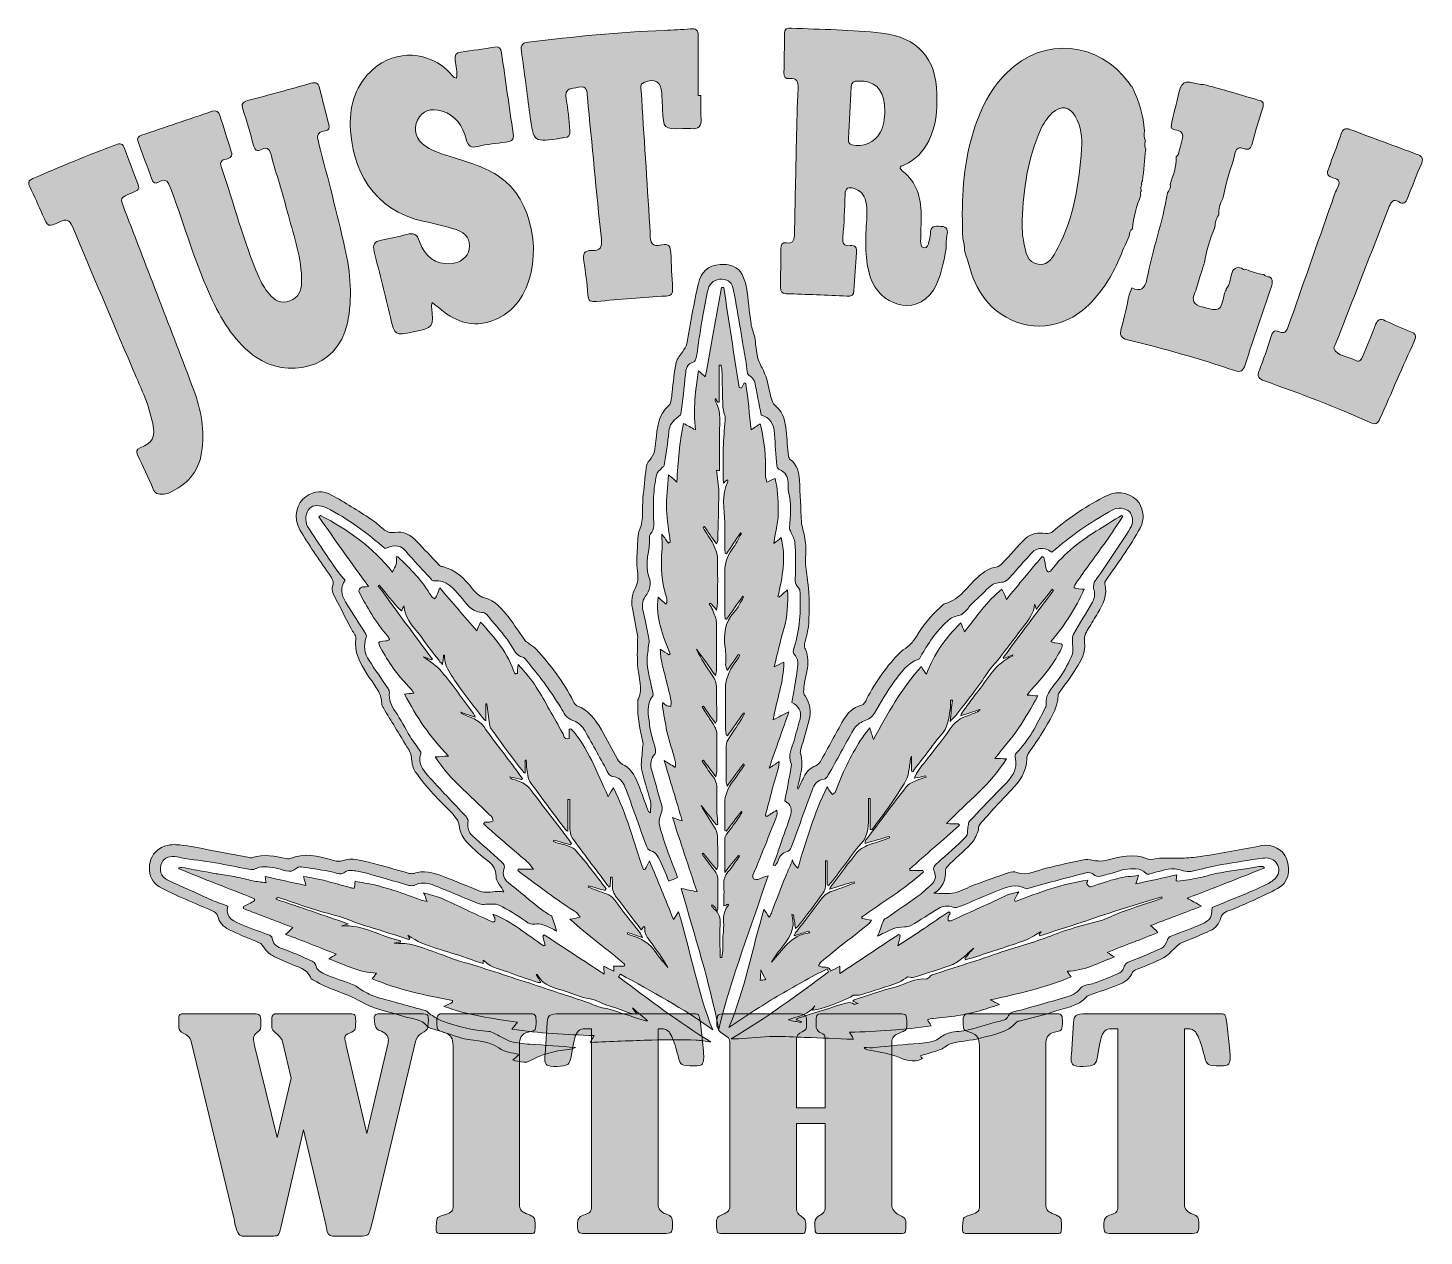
# Model space of a CAD drawing. Extents: x 516 to 1507, y -1392 to -534.
import ezdxf

# ---------------------------------------------------------------- set-up
doc = ezdxf.new("R2010")
doc.units = 0
doc.header["$MEASUREMENT"] = 0
doc.layers.add('katman 1', color=7, linetype='Continuous')

# ---------------------------------------------------------------- blocks, each defined once
blk = doc.blocks.new('block 2')
at = {"layer": 'katman 1', "true_color": 0xffffff}
h = blk.add_hatch(color=7, dxfattribs=at)
h.dxf.hatch_style = 2
edge = h.paths.add_edge_path()
edge.add_spline(control_points=[(853.92, -1147.38), (852.28, -1144.1), (848.34, -1140.17), (848.34, -1136.23), (848.34, -1126.72), (840.15, -1124.76), (835.23, -1119.51), (832.28, -1116.56), (829, -1113.94), (826.38, -1110.66), (824.41, -1108.03), (822.77, -1104.76), (822.44, -1101.8), (822.11, -1096.89), (819.16, -1093.94), (816.21, -1090.66), (812.28, -1086.39), (807.69, -1082.46), (803.75, -1077.87), (799.16, -1072.95), (794.9, -1067.7), (790.96, -1062.13), (789.32, -1059.83), (788.67, -1056.23), (788.34, -1053.28), (788.34, -1049.67), (787.03, -1047.05), (785.06, -1044.42), (779.49, -1035.24), (773.91, -1026.06), (768.34, -1016.88), (768.01, -1016.23), (767.35, -1015.57), (767.35, -1014.59), (767.35, -1005.41), (760.8, -999.5), (756.53, -992.62), (751.94, -985.08), (747.35, -977.21), (748.67, -967.37), (748.99, -965.4), (746.7, -962.78), (745.39, -960.48), (741.12, -952.29), (736.86, -943.76), (732.6, -935.56), (731.94, -933.92), (731.61, -931.63), (732.27, -930.32), (733.58, -926.38), (731.29, -924.09), (729.32, -921.14), (722.43, -910.97), (715.22, -901.14), (708.99, -890.32), (704.07, -882.12), (706.69, -870.97), (713.58, -866.71), (719.15, -862.77), (725.71, -862.44), (731.61, -865.72), (741.12, -870.97), (750.3, -876.87), (759.49, -882.77), (762.76, -884.74), (765.39, -887.69), (768.34, -889.99), (770.63, -891.63), (772.93, -892.94), (776.54, -892.28), (782.44, -891.3), (787.68, -893.92), (791.95, -898.51), (797.19, -904.09), (802.44, -909.66), (807.69, -915.24), (808.34, -915.89), (809.32, -916.55), (810.31, -916.55), (819.49, -918.84), (825.72, -924.74), (831.29, -931.96), (833.26, -934.58), (836.54, -937.86), (839.49, -938.52), (848.02, -940.48), (852.61, -946.71), (857.52, -952.94), (861.46, -957.86), (864.74, -963.44), (868.67, -968.68), (869.33, -969.67), (870.31, -970.32), (871.3, -970.98), (873.26, -972.29), (875.23, -973.6), (876.87, -975.24), (887.04, -986.39), (896.22, -998.52), (903.1, -1011.96), (903.76, -1013.27), (904.74, -1014.59), (905.72, -1015.24), (913.92, -1018.52), (918.84, -1025.08), (923.1, -1032.29), (927.04, -1039.18), (930.64, -1046.39), (934.58, -1053.28), (935.23, -1054.59), (936.87, -1056.23), (938.19, -1056.88), (942.78, -1059.18), (945.73, -1063.11), (947.69, -1067.38), (950.97, -1074.92), (953.6, -1082.79), (956.55, -1090.33), (956.55, -1090.66), (956.88, -1090.66), (957.86, -1091.31), (957.86, -1088.36), (958.52, -1085.41), (957.86, -1082.79), (955.89, -1075.25), (953.27, -1067.7), (951.63, -1060.16), (950.97, -1055.9), (951.96, -1051.31), (952.29, -1046.72), (952.29, -1044.75), (952.94, -1042.78), (952.61, -1041.15), (950.65, -1032.29), (948.35, -1023.44), (949.01, -1013.93), (949.01, -1012.62), (948.68, -1011.31), (949.33, -1010.32), (952.61, -1002.78), (949.66, -995.9), (949.01, -988.68), (948.35, -982.12), (948.68, -975.89), (948.68, -969.34), (948.68, -968.35), (949.01, -967.37), (949.01, -966.71), (947.69, -959.83), (946.38, -952.94), (945.07, -946.06), (944.09, -941.14), (944.74, -936.22), (947.04, -931.96), (949.33, -928.02), (949.33, -924.42), (948.68, -919.83), (948.02, -914.25), (948.35, -908.68), (948.68, -903.1), (949.01, -898.84), (948.68, -893.92), (950.32, -889.99), (953.27, -882.77), (951.96, -875.23), (952.61, -868.02), (953.27, -860.81), (953.92, -853.59), (954.91, -846.38), (955.24, -844.41), (955.89, -842.44), (957.2, -841.13), (961.14, -837.2), (961.14, -832.28), (961.79, -827.36), (962.78, -818.18), (963.11, -809), (970.98, -802.11), (972.94, -800.47), (972.94, -796.21), (973.27, -792.93), (974.25, -785.72), (974.58, -778.5), (976.22, -771.62), (976.88, -768.67), (979.17, -766.37), (980.81, -763.75), (981.8, -762.11), (983.43, -760.47), (983.76, -758.5), (986.39, -744.08), (988.68, -729.65), (991.96, -715.55), (993.6, -707.68), (998.85, -702.76), (1007.37, -702.11), (1013.27, -701.45), (1020.49, -703.75), (1023.11, -709.32), (1024.42, -712.27), (1025.73, -715.55), (1026.06, -718.5), (1027.37, -727.03), (1028.03, -735.55), (1029.34, -744.08), (1029.67, -747.36), (1031.31, -750.63), (1031.96, -753.91), (1032.62, -757.85), (1032.95, -762.11), (1033.6, -766.37), (1034.26, -769.65), (1035.57, -772.6), (1037.21, -775.55), (1039.83, -780.47), (1041.47, -786.37), (1042.46, -791.95), (1043.44, -796.54), (1043.77, -800.15), (1047.7, -803.42), (1052.62, -807.36), (1053.6, -813.92), (1054.26, -820.15), (1054.92, -826.05), (1055.24, -831.95), (1055.9, -838.18), (1055.9, -838.84), (1056.55, -839.82), (1057.21, -840.48), (1062.13, -844.41), (1063.44, -849.66), (1063.77, -855.23), (1064.1, -865.07), (1064.75, -874.9), (1065.08, -885.07), (1065.08, -885.72), (1065.41, -886.38), (1065.41, -887.04), (1066.39, -891.3), (1067.7, -895.56), (1068.03, -899.82), (1068.36, -904.09), (1068.03, -908.35), (1068.03, -912.94), (1068.03, -917.86), (1069.01, -922.78), (1069.67, -928.02), (1070.98, -937.53), (1070.65, -947.37), (1070.33, -956.88), (1070, -961.8), (1068.36, -966.71), (1067.37, -971.3), (1067.05, -972.62), (1067.37, -974.26), (1068.03, -975.24), (1069.67, -980.16), (1070.33, -985.4), (1069.01, -990.65), (1068.03, -995.24), (1067.05, -999.5), (1066.72, -1004.09), (1066.39, -1005.41), (1066.72, -1007.37), (1067.7, -1008.36), (1071.31, -1013.6), (1072.29, -1019.5), (1070.65, -1025.41), (1068.69, -1032.29), (1066.72, -1039.18), (1064.75, -1046.06), (1064.42, -1047.05), (1064.1, -1048.36), (1064.42, -1049.01), (1066.72, -1057.21), (1064.42, -1064.75), (1062.46, -1072.62), (1062.46, -1073.28), (1062.13, -1073.93), (1062.78, -1074.59), (1064.1, -1071.64), (1065.41, -1069.02), (1066.72, -1066.06), (1068.36, -1062.13), (1071.31, -1059.51), (1075.24, -1057.87), (1076.56, -1057.21), (1077.87, -1056.23), (1078.52, -1054.92), (1084.1, -1045.08), (1089.34, -1035.24), (1094.92, -1025.41), (1097.87, -1020.49), (1101.48, -1016.55), (1107.71, -1014.91), (1109.35, -1014.59), (1110.66, -1012.29), (1111.31, -1010.65), (1117.87, -998.19), (1125.74, -986.72), (1135.9, -976.88), (1137.54, -975.24), (1140.17, -973.93), (1141.81, -972.29), (1143.77, -970.32), (1145.41, -968.35), (1146.72, -966.06), (1151.31, -958.52), (1156.89, -951.63), (1163.45, -945.73), (1164.76, -944.75), (1165.74, -943.11), (1167.05, -942.78), (1178.2, -939.83), (1183.12, -929.99), (1190.99, -923.43), (1194.92, -920.15), (1198.53, -917.53), (1203.45, -916.87), (1205.09, -916.55), (1206.73, -915.24), (1207.71, -914.25), (1213.29, -908.35), (1218.53, -902.12), (1224.11, -896.55), (1228.04, -892.94), (1233.29, -892.28), (1238.53, -892.94), (1240.17, -893.27), (1242.47, -892.61), (1243.45, -891.63), (1255.26, -881.46), (1268.37, -872.94), (1282.14, -866.05), (1290.34, -862.12), (1300.51, -864.74), (1304.77, -871.3), (1308.05, -876.87), (1308.7, -883.1), (1305.75, -888.68), (1302.14, -895.56), (1297.55, -902.45), (1293.29, -909.01), (1289.36, -914.91), (1285.09, -920.48), (1281.16, -926.38), (1280.83, -927.04), (1280.18, -928.02), (1280.5, -928.68), (1282.47, -936.55), (1279.19, -943.11), (1275.59, -949.34), (1273.29, -953.27), (1271, -956.88), (1268.7, -960.81), (1266.73, -963.76), (1265.42, -966.39), (1266.08, -970.32), (1267.06, -977.21), (1263.78, -983.11), (1260.17, -988.68), (1256.57, -994.58), (1252.31, -1000.16), (1248.04, -1006.06), (1247.71, -1006.39), (1247.39, -1007.04), (1247.39, -1007.37), (1247.06, -1017.86), (1240.83, -1026.06), (1235.91, -1034.59), (1233.29, -1039.18), (1229.68, -1043.77), (1226.73, -1048.36), (1225.75, -1049.67), (1225.09, -1051.31), (1225.09, -1052.95), (1224.76, -1062.13), (1220.17, -1069.02), (1213.94, -1075.25), (1206.4, -1083.12), (1198.86, -1091.31), (1191.65, -1099.51), (1190.66, -1100.82), (1190.99, -1103.12), (1190.33, -1104.76), (1189.02, -1107.71), (1187.71, -1110.99), (1185.42, -1113.28), (1180.17, -1118.86), (1174.27, -1123.77), (1168.69, -1129.35), (1168.04, -1130), (1167.38, -1130.99), (1167.38, -1131.64), (1167.71, -1138.86), (1165.41, -1144.76), (1159.18, -1148.37), (1164.1, -1148.37), (1169.02, -1149.02), (1173.94, -1148.04), (1178.86, -1147.05), (1183.12, -1144.1), (1187.71, -1142.46), (1195.91, -1139.51), (1203.78, -1136.56), (1211.97, -1133.94), (1213.94, -1133.28), (1216.24, -1132.95), (1217.88, -1133.61), (1225.42, -1136.23), (1231.98, -1132.3), (1238.86, -1130.66), (1248.04, -1128.36), (1257.55, -1126.07), (1266.73, -1124.43), (1269.03, -1124.1), (1271.65, -1125.09), (1273.95, -1125.41), (1276.24, -1125.41), (1278.86, -1125.74), (1280.83, -1125.09), (1291, -1122.46), (1300.83, -1119.84), (1311.33, -1124.1), (1313.62, -1125.09), (1316.57, -1123.45), (1319.2, -1123.45), (1325.1, -1123.45), (1331, -1123.45), (1336.9, -1123.45), (1341.16, -1123.12), (1345.43, -1122.79), (1349.69, -1122.13), (1363.79, -1119.84), (1377.56, -1117.22), (1391.66, -1114.59), (1399.53, -1113.28), (1407.07, -1117.54), (1409.37, -1123.77), (1412.64, -1132.63), (1410.68, -1141.15), (1403.14, -1145.09), (1392.97, -1150.33), (1382.48, -1154.92), (1371.99, -1159.51), (1370.02, -1160.5), (1367.72, -1160.5), (1366.08, -1161.81), (1364.77, -1162.79), (1363.13, -1164.1), (1362.8, -1165.74), (1361.49, -1170.01), (1359.2, -1173.29), (1355.26, -1174.92), (1348.38, -1178.2), (1341.16, -1180.83), (1333.95, -1184.11), (1332.64, -1184.76), (1331.65, -1186.07), (1330.34, -1187.06), (1327.72, -1189.68), (1325.1, -1192.63), (1322.15, -1194.27), (1315.59, -1197.55), (1308.7, -1200.17), (1302.14, -1202.8), (1301.49, -1203.12), (1300.51, -1203.78), (1300.18, -1204.43), (1298.21, -1209.03), (1294.6, -1211.65), (1290.01, -1213.29), (1283.45, -1215.91), (1276.57, -1218.21), (1269.68, -1220.83), (1269.03, -1221.16), (1268.37, -1221.16), (1268.04, -1221.49), (1261.16, -1229.03), (1251.32, -1230.01), (1242.47, -1232.96), (1235.26, -1235.58), (1227.71, -1236.9), (1220.5, -1238.86), (1219.52, -1239.19), (1218.53, -1239.19), (1217.88, -1239.85), (1210.99, -1247.72), (1201.15, -1248.7), (1191.97, -1251.32), (1185.42, -1252.96), (1178.2, -1253.29), (1171.64, -1254.93), (1169.02, -1255.59), (1166.73, -1258.21), (1164.1, -1259.19), (1159.51, -1260.83), (1154.59, -1262.14), (1149.68, -1263.78), (1150, -1264.11), (1150.33, -1265.09), (1150.99, -1265.75), (1144.1, -1269.36), (1138.53, -1266.41), (1132.3, -1264.11), (1125.74, -1261.82), (1118.85, -1260.83), (1111.97, -1259.52), (1110.98, -1259.19), (1110.33, -1258.86), (1109.67, -1257.88), (1112.3, -1257.88), (1114.92, -1258.21), (1117.21, -1257.88), (1127.71, -1256.9), (1138.2, -1255.59), (1148.69, -1254.93), (1153.61, -1254.6), (1158.53, -1254.27), (1162.79, -1251.32), (1165.09, -1249.68), (1167.71, -1248.04), (1170.33, -1247.39), (1174.6, -1246.4), (1179.19, -1246.4), (1183.45, -1245.42), (1191.97, -1243.13), (1200.83, -1240.5), (1209.35, -1238.21), (1210.01, -1237.88), (1210.99, -1237.22), (1211.32, -1236.57), (1212.96, -1231.98), (1217.22, -1232.31), (1220.83, -1231.32), (1231.32, -1228.37), (1241.49, -1225.42), (1251.98, -1222.47), (1256.24, -1221.16), (1260.17, -1219.85), (1263.45, -1215.58), (1265.09, -1213.29), (1269.68, -1213.29), (1272.96, -1212.3), (1278.54, -1210.01), (1284.44, -1208.04), (1290.01, -1205.42), (1291.65, -1204.76), (1293.29, -1203.12), (1293.62, -1201.81), (1294.28, -1198.53), (1296.24, -1197.55), (1298.87, -1196.57), (1306.41, -1193.61), (1313.62, -1190.66), (1320.83, -1187.38), (1322.47, -1186.4), (1324.11, -1184.11), (1324.77, -1182.14), (1325.42, -1180.17), (1326.08, -1179.19), (1328.05, -1178.53), (1335.26, -1175.91), (1342.15, -1173.29), (1349.03, -1170.33), (1355.59, -1167.38), (1356.25, -1166.07), (1356.57, -1158.53), (1364.44, -1155.25), (1372.64, -1151.97), (1380.51, -1148.69), (1385.76, -1146.4), (1391.33, -1144.1), (1396.58, -1141.48), (1398.87, -1140.17), (1401.5, -1138.2), (1402.81, -1135.91), (1404.77, -1132.95), (1404.12, -1129.35), (1401.82, -1126.4), (1399.53, -1123.45), (1395.92, -1123.12), (1392.64, -1123.45), (1382.81, -1124.76), (1373.3, -1126.4), (1363.46, -1128.04), (1357.56, -1129.02), (1351.66, -1130.66), (1345.43, -1131.97), (1341.82, -1132.95), (1338.54, -1133.61), (1334.61, -1131.97), (1331.98, -1130.99), (1328.38, -1130.99), (1325.42, -1131.32), (1321.16, -1131.97), (1316.9, -1133.61), (1312.64, -1134.59), (1311.98, -1134.92), (1310.67, -1134.92), (1310.01, -1134.59), (1305.42, -1129.68), (1299.85, -1130.99), (1294.6, -1131.64), (1290.67, -1131.97), (1286.73, -1134.27), (1282.47, -1134.92), (1279.19, -1135.58), (1275.59, -1138.2), (1271.98, -1134.59), (1271, -1133.61), (1268.7, -1133.61), (1267.06, -1133.94), (1253.94, -1137.22), (1240.83, -1140.82), (1227.39, -1144.43), (1226.4, -1144.76), (1225.09, -1145.41), (1224.43, -1145.09), (1217.55, -1141.48), (1211.32, -1143.78), (1204.76, -1146.4), (1195.58, -1150), (1186.4, -1154.27), (1177.22, -1157.87), (1175.91, -1158.53), (1173.94, -1158.53), (1172.63, -1158.2), (1169.02, -1157.22), (1165.74, -1157.22), (1162.46, -1159.19), (1155.91, -1163.12), (1149.35, -1167.38), (1142.79, -1171.32), (1141.48, -1171.97), (1139.84, -1171.97), (1138.2, -1172.3), (1135.58, -1172.63), (1132.63, -1172.63), (1130, -1173.61), (1125.74, -1175.25), (1121.8, -1177.55), (1119.18, -1178.86), (1120.49, -1175.58), (1121.8, -1171.65), (1123.44, -1167.71), (1123.77, -1166.73), (1124.76, -1166.4), (1125.74, -1165.74), (1132.95, -1160.83), (1140.17, -1155.91), (1147.05, -1150.99), (1150.66, -1148.37), (1154.27, -1145.09), (1157.54, -1142.14), (1160.17, -1139.84), (1160.82, -1136.23), (1159.51, -1133.28), (1157.87, -1130), (1159.84, -1128.36), (1161.81, -1126.72), (1168.69, -1120.82), (1175.58, -1114.59), (1181.81, -1108.36), (1183.45, -1106.72), (1182.79, -1103.12), (1183.45, -1100.49), (1183.78, -1099.18), (1183.45, -1097.87), (1184.43, -1097.21), (1190.99, -1090.33), (1197.55, -1083.44), (1204.11, -1076.56), (1205.42, -1075.25), (1206.73, -1073.93), (1208.04, -1072.62), (1213.94, -1066.72), (1219.19, -1060.82), (1216.89, -1051.64), (1216.57, -1050.98), (1216.89, -1049.67), (1217.55, -1049.01), (1226.73, -1039.83), (1232.3, -1028.36), (1237.88, -1017.21), (1238.21, -1016.55), (1238.86, -1015.57), (1238.86, -1014.59), (1237.88, -1006.06), (1244.44, -1001.14), (1248.7, -994.91), (1251.98, -989.99), (1254.93, -984.75), (1257.22, -979.17), (1258.21, -976.55), (1257.55, -972.94), (1257.55, -969.67), (1257.55, -968.03), (1257.55, -965.73), (1258.21, -964.42), (1262.47, -956.88), (1267.39, -949.34), (1271.65, -941.79), (1272.96, -939.5), (1273.62, -935.89), (1272.96, -933.6), (1271.32, -929.01), (1273.62, -926.38), (1275.91, -923.43), (1283.46, -912.28), (1291.32, -900.81), (1298.54, -889.33), (1301.16, -885.07), (1300.51, -880.48), (1297.88, -877.53), (1295.26, -874.9), (1289.68, -874.25), (1286.08, -876.22), (1278.21, -880.81), (1270.34, -885.4), (1262.8, -890.64), (1255.91, -895.56), (1249.35, -900.81), (1242.8, -906.38), (1236.24, -901.79), (1231.32, -902.78), (1226.4, -909.33), (1225.09, -910.97), (1223.45, -912.28), (1222.14, -913.92), (1218.53, -917.86), (1215.25, -922.12), (1211.65, -925.73), (1210.66, -926.71), (1208.7, -927.69), (1207.06, -927.69), (1203.78, -928.02), (1200.83, -928.68), (1198.2, -931.3), (1193.94, -935.56), (1189.35, -939.83), (1184.76, -944.09), (1184.1, -944.75), (1183.78, -946.06), (1182.79, -947.04), (1180.83, -948.68), (1179.19, -950.98), (1176.89, -951.3), (1173.61, -951.96), (1170.99, -952.94), (1168.69, -955.24), (1160.82, -962.45), (1154.92, -971.3), (1149.68, -980.49), (1149.35, -981.14), (1149.02, -982.12), (1148.36, -982.12), (1140.17, -985.08), (1135.58, -991.96), (1130.99, -998.19), (1125.74, -1005.08), (1121.48, -1012.95), (1116.89, -1020.49), (1115.25, -1023.44), (1112.95, -1024.75), (1109.67, -1026.06), (1106.72, -1027.05), (1103.77, -1029.67), (1102.13, -1032.29), (1095.9, -1042.78), (1090.33, -1053.93), (1084.1, -1064.43), (1083.44, -1065.74), (1082.13, -1067.38), (1081.15, -1067.38), (1076.23, -1068.03), (1073.93, -1071.31), (1072.62, -1075.25), (1067.7, -1088.69), (1062.78, -1102.46), (1057.87, -1115.9), (1057.54, -1117.22), (1055.9, -1118.53), (1054.92, -1118.86), (1051.64, -1119.84), (1049.67, -1121.81), (1048.69, -1125.09), (1048.36, -1126.4), (1047.05, -1127.71), (1046.39, -1129.02), (1046.06, -1128.69), (1045.41, -1128.36), (1045.08, -1128.36), (1046.39, -1125.09), (1047.7, -1121.81), (1048.69, -1118.2), (1051.31, -1110.33), (1054.26, -1102.46), (1056.88, -1094.59), (1058.85, -1088.36), (1057.87, -1085.74), (1053.28, -1082.79), (1054.92, -1074.59), (1056.55, -1066.39), (1057.87, -1058.52), (1057.87, -1057.87), (1058.19, -1056.88), (1057.87, -1056.23), (1054.92, -1050.33), (1058.52, -1045.41), (1059.83, -1040.16), (1061.15, -1034.92), (1062.78, -1030), (1064.1, -1024.75), (1065.41, -1019.18), (1063.11, -1015.24), (1058.19, -1012.95), (1058.85, -1009.34), (1059.83, -1006.06), (1060.16, -1002.45), (1061.15, -996.88), (1062.13, -991.31), (1062.46, -986.06), (1062.78, -984.09), (1062.13, -981.47), (1060.82, -979.83), (1058.85, -977.86), (1059.18, -976.22), (1059.83, -973.93), (1064.1, -961.14), (1064.75, -948.02), (1064.1, -934.91), (1064.1, -933.6), (1063.77, -932.29), (1063.11, -931.63), (1059.83, -928.68), (1060.82, -925.07), (1060.82, -921.46), (1060.82, -914.25), (1061.15, -907.04), (1060.49, -899.82), (1060.49, -897.2), (1058.52, -894.58), (1057.54, -891.95), (1057.21, -890.97), (1056.55, -889.99), (1056.55, -889), (1057.54, -880.48), (1058.19, -871.95), (1055.9, -863.43), (1055.24, -861.46), (1055.9, -858.84), (1055.57, -856.87), (1055.24, -852.61), (1053.93, -849.33), (1049.34, -847.69), (1048.69, -847.36), (1047.7, -846.05), (1047.7, -845.07), (1047.05, -837.52), (1046.39, -829.98), (1046.06, -822.44), (1045.41, -814.57), (1042.78, -810.97), (1036.55, -809), (1034.91, -801.13), (1033.6, -793.26), (1031.96, -785.72), (1031.63, -784.08), (1030.32, -782.44), (1029.34, -781.78), (1026.39, -780.47), (1026.72, -778.83), (1026.39, -776.21), (1025.73, -770.96), (1024.75, -765.39), (1023.77, -760.14), (1023.11, -756.21), (1022.45, -751.95), (1021.8, -748.01), (1020.16, -738.83), (1018.85, -729.65), (1016.88, -720.47), (1015.9, -714.89), (1013.6, -712.93), (1008.68, -712.6), (1004.09, -712.27), (1000.16, -714.89), (998.85, -719.81), (997.21, -726.37), (996.22, -732.93), (994.91, -739.81), (993.93, -744.4), (993.27, -749.32), (992.62, -753.91), (991.96, -758.83), (991.3, -763.75), (990.32, -768.67), (989.99, -769.65), (989.34, -771.29), (988.68, -771.29), (983.76, -772.6), (983.11, -776.21), (982.78, -780.14), (981.8, -789.65), (980.81, -798.83), (979.5, -808.34), (979.5, -809), (978.19, -809.65), (977.53, -810.31), (973.93, -812.93), (971.3, -815.88), (970.98, -820.8), (970.32, -828.67), (969.01, -836.87), (967.7, -844.74), (967.7, -845.39), (966.71, -846.05), (966.06, -846.38), (964.75, -848.02), (962.45, -849.66), (962.12, -851.62), (961.14, -856.54), (960.48, -861.79), (960.15, -867.03), (959.83, -871.95), (960.15, -876.87), (960.15, -881.46), (960.15, -885.4), (961.14, -889.99), (957.86, -893.27), (957.53, -893.92), (957.2, -894.91), (957.2, -895.56), (957.86, -905.07), (953.27, -914.25), (956.88, -923.76), (958.52, -928.35), (957.53, -933.6), (954.25, -937.86), (951.63, -941.14), (951.96, -945.07), (952.94, -949.01), (953.27, -950.65), (953.6, -951.96), (953.92, -953.6), (954.91, -958.19), (955.89, -963.11), (956.88, -967.7), (957.2, -969.34), (956.88, -970.98), (956.55, -972.62), (956.22, -976.88), (955.24, -981.14), (955.56, -985.4), (956.22, -992.29), (958.19, -998.85), (959.5, -1005.73), (959.83, -1006.72), (960.15, -1007.7), (959.5, -1008.36), (954.58, -1014.59), (956.55, -1021.8), (957.2, -1028.36), (957.86, -1034.59), (960.15, -1040.49), (961.47, -1046.39), (961.79, -1047.7), (961.47, -1049.34), (960.81, -1050), (958.19, -1052.95), (957.53, -1056.56), (958.52, -1059.83), (960.81, -1068.36), (963.43, -1076.89), (965.73, -1085.41), (966.38, -1087.71), (966.71, -1089.67), (965.4, -1092.3), (962.45, -1098.2), (965.4, -1103.77), (967.04, -1109.35), (969.99, -1118.53), (973.6, -1127.71), (977.21, -1137.22), (974.91, -1138.2), (973.27, -1138.86), (970.98, -1139.84), (968.68, -1134.27), (966.38, -1128.36), (963.43, -1122.79), (962.78, -1121.15), (961.14, -1119.18), (959.5, -1118.86), (956.22, -1118.2), (955.56, -1116.23), (954.58, -1113.61), (949.66, -1100.17), (945.07, -1086.39), (939.83, -1072.95), (938.51, -1069.02), (935.56, -1066.06), (930.97, -1065.41), (929.99, -1065.41), (929.01, -1064.43), (928.35, -1063.77), (922.78, -1053.6), (917.2, -1043.11), (911.3, -1032.95), (909.66, -1030), (906.71, -1027.05), (903.43, -1026.06), (898.18, -1024.42), (896.54, -1020.49), (894.25, -1016.55), (890.31, -1010.32), (886.38, -1004.42), (882.12, -998.52), (878.18, -993.27), (873.92, -988.35), (869.98, -983.11), (869.33, -982.45), (868.67, -981.47), (868.02, -981.14), (861.13, -979.5), (859.82, -972.62), (856.21, -968.03), (851.3, -962.12), (846.7, -956.55), (841.79, -950.65), (841.13, -949.66), (839.49, -949.01), (838.18, -949.01), (830.31, -948.68), (827.36, -942.45), (822.77, -937.53), (817.85, -931.96), (813.26, -925.73), (804.41, -926.71), (803.75, -926.71), (802.77, -926.38), (802.44, -925.73), (798.18, -920.81), (793.59, -916.22), (789.32, -911.3), (788.34, -909.99), (787.03, -909), (786.04, -907.69), (781.13, -901.14), (776.86, -900.15), (769.65, -903.76), (756.86, -892.94), (743.42, -882.45), (728.01, -874.9), (723.09, -872.61), (718.83, -872.61), (715.88, -875.23), (713.25, -877.86), (712.27, -884.09), (714.56, -888.02), (718.5, -894.58), (722.76, -900.81), (727.02, -907.04), (729.98, -911.63), (733.25, -916.22), (736.53, -920.81), (737.84, -922.45), (739.48, -924.09), (741.12, -926.06), (737.52, -931.3), (738.5, -936.55), (741.45, -941.47), (746.04, -949.34), (751.29, -956.88), (755.88, -964.42), (756.21, -965.07), (756.53, -966.06), (756.21, -966.71), (753.91, -972.62), (754.9, -978.19), (758.17, -983.11), (762.44, -989.67), (767.03, -996.22), (771.62, -1003.11), (772.27, -1003.77), (772.6, -1005.08), (772.6, -1005.73), (771.95, -1010.98), (773.91, -1015.24), (776.86, -1019.5), (780.8, -1025.08), (783.75, -1031.31), (787.36, -1037.21), (789.32, -1040.49), (791.95, -1043.77), (794.24, -1047.05), (794.57, -1047.7), (795.23, -1048.69), (794.9, -1049.34), (792.6, -1055.9), (796.21, -1060.82), (799.82, -1064.75), (808.67, -1074.59), (817.85, -1084.1), (827.03, -1093.94), (828.01, -1094.92), (828.67, -1096.89), (828.34, -1098.2), (828.01, -1101.8), (828.67, -1105.08), (831.29, -1107.38), (838.18, -1113.61), (845.39, -1119.84), (852.28, -1126.07), (854.25, -1127.71), (854.57, -1129.02), (853.92, -1131.31), (852.61, -1134.92), (853.92, -1138.2), (856.87, -1140.82), (864.74, -1147.05), (872.61, -1153.61), (880.48, -1159.84), (883.1, -1161.81), (885.72, -1163.45), (888.02, -1164.76), (889.33, -1168.69), (890.31, -1171.97), (891.3, -1175.25), (888.67, -1173.94), (886.05, -1172.3), (883.1, -1171.32), (881.13, -1170.66), (878.84, -1169.68), (877.2, -1170.01), (873.92, -1170.99), (871.62, -1170.01), (869, -1168.04), (863.1, -1163.78), (856.87, -1160.17), (850.64, -1156.89), (848.02, -1155.58), (844.41, -1156.23), (841.13, -1156.23), (839.49, -1156.23), (837.85, -1156.56), (836.54, -1155.91), (825.39, -1151.64), (814.57, -1146.73), (803.42, -1142.46), (799.16, -1140.82), (794.57, -1140.5), (789.98, -1142.79), (789, -1143.12), (787.36, -1143.12), (786.37, -1142.79), (776.21, -1139.84), (766.04, -1136.89), (755.55, -1133.94), (752.6, -1132.95), (749.32, -1132.63), (746.37, -1132.3), (744.73, -1131.97), (742.76, -1132.3), (741.78, -1132.95), (737.52, -1136.56), (733.58, -1133.28), (729.32, -1132.63), (723.09, -1131.64), (716.53, -1130.66), (709.97, -1129.68), (708.99, -1129.68), (707.68, -1129.68), (707.02, -1130.33), (701.78, -1135.58), (696.53, -1130.99), (691.28, -1130.33), (686.37, -1129.68), (681.45, -1128.69), (676.86, -1131.31), (676.2, -1131.64), (675.22, -1131.64), (674.23, -1131.64), (667.02, -1130.33), (659.48, -1128.69), (652.27, -1127.38), (644.07, -1126.07), (635.54, -1124.76), (627.35, -1123.77), (625.38, -1123.45), (623.41, -1122.79), (621.77, -1122.46), (617.18, -1121.48), (612.59, -1123.12), (610.95, -1126.72), (608.98, -1131.64), (610.3, -1136.56), (614.89, -1138.86), (624.39, -1143.45), (634.56, -1147.71), (644.4, -1152.3), (648.66, -1154.27), (652.92, -1155.58), (657.84, -1157.55), (655.87, -1166.4), (662.76, -1168.69), (668.66, -1170.99), (674.89, -1173.61), (681.45, -1175.91), (687.68, -1178.2), (688.33, -1178.53), (689.32, -1179.51), (689.32, -1180.17), (689.97, -1183.78), (691.94, -1186.07), (695.55, -1187.38), (703.09, -1190.01), (710.63, -1193.29), (717.84, -1196.57), (718.83, -1196.89), (719.81, -1198.2), (720.14, -1198.86), (720.79, -1203.45), (724.4, -1204.76), (728.01, -1206.4), (734.57, -1209.03), (741.12, -1210.99), (747.68, -1213.62), (749.65, -1214.27), (750.96, -1216.24), (752.93, -1217.22), (756.53, -1219.19), (760.14, -1221.16), (763.75, -1222.14), (775.22, -1225.42), (786.7, -1228.37), (798.18, -1231.65), (799.49, -1231.98), (800.8, -1233.94), (802.11, -1234.6), (804.73, -1236.24), (807.36, -1238.21), (810.31, -1239.19), (820.8, -1242.8), (831.62, -1245.75), (843.1, -1246.4), (845.72, -1246.73), (848.67, -1248.7), (851.3, -1250.01), (853.92, -1251.32), (856.21, -1252.96), (858.84, -1253.62), (863.1, -1254.6), (867.69, -1255.26), (872.28, -1255.59), (883.1, -1256.24), (893.92, -1256.9), (904.74, -1257.88), (903.1, -1258.54), (901.46, -1259.19), (899.82, -1259.19), (889.33, -1260.18), (879.82, -1263.13), (870.64, -1268.05), (869.98, -1268.37), (869, -1268.37), (868.02, -1268.37), (865.07, -1268.05), (862.44, -1267.39), (860.15, -1266.73), (861.46, -1265.75), (863.1, -1264.11), (864.74, -1262.8), (859.82, -1261.49), (854.25, -1261.16), (850.31, -1258.21), (841.46, -1251.98), (830.64, -1253.62), (821.13, -1250.34), (814.57, -1248.04), (808.01, -1246.08), (801.46, -1244.11), (800.8, -1243.78), (800.14, -1243.45), (799.82, -1243.13), (795.23, -1237.22), (788.34, -1237.55), (782.11, -1235.58), (771.95, -1232.31), (760.8, -1230.34), (751.94, -1225.09), (742.11, -1219.19), (730.96, -1217.22), (721.12, -1211.32), (719.48, -1210.34), (716.86, -1209.68), (716.53, -1208.04), (713.91, -1201.81), (707.68, -1200.83), (702.43, -1198.53), (698.17, -1196.57), (693.58, -1194.93), (689.64, -1192.63), (687.35, -1191.32), (685.05, -1189.35), (683.74, -1187.06), (682.43, -1184.43), (680.46, -1183.45), (677.84, -1182.47), (671.28, -1179.84), (665.05, -1177.22), (658.82, -1174.27), (654.56, -1172.3), (651.94, -1169.02), (650.63, -1164.43), (650.3, -1162.79), (648.33, -1161.48), (646.69, -1160.83), (634.23, -1155.25), (621.44, -1150.33), (609.31, -1143.78), (599.47, -1138.53), (600.13, -1122.13), (609.64, -1116.56), (612.92, -1114.59), (617.51, -1113.61), (621.12, -1113.94), (628.33, -1114.26), (635.54, -1115.9), (642.76, -1117.22), (652.92, -1119.18), (663.09, -1121.15), (673.25, -1123.12), (673.91, -1123.12), (674.56, -1123.45), (675.22, -1123.12), (683.41, -1120.17), (691.61, -1122.13), (699.48, -1123.77), (700.47, -1124.1), (701.45, -1124.1), (702.1, -1123.77), (711.94, -1119.51), (721.78, -1121.81), (731.61, -1124.76), (734.57, -1125.74), (737.19, -1126.07), (740.14, -1125.09), (746.04, -1122.79), (751.94, -1125.09), (757.85, -1126.4), (767.36, -1128.69), (776.86, -1131.64), (786.7, -1134.27), (787.68, -1134.59), (789, -1134.59), (789.65, -1134.27), (796.87, -1131.97), (803.75, -1133.94), (810.31, -1136.23), (819.49, -1139.84), (828.34, -1143.45), (837.2, -1147.05), (838.51, -1147.71), (840.47, -1147.38), (842.11, -1147.71), (847.69, -1147.05), (851.62, -1147.05), (853.92, -1147.38)], knot_values=[0, 0, 0, 0, 1, 1, 1, 2, 2, 2, 3, 3, 3, 4, 4, 4, 5, 5, 5, 6, 6, 6, 7, 7, 7, 8, 8, 8, 9, 9, 9, 10, 10, 10, 11, 11, 11, 12, 12, 12, 13, 13, 13, 14, 14, 14, 15, 15, 15, 16, 16, 16, 17, 17, 17, 18, 18, 18, 19, 19, 19, 20, 20, 20, 21, 21, 21, 22, 22, 22, 23, 23, 23, 24, 24, 24, 25, 25, 25, 26, 26, 26, 27, 27, 27, 28, 28, 28, 29, 29, 29, 30, 30, 30, 31, 31, 31, 32, 32, 32, 33, 33, 33, 34, 34, 34, 35, 35, 35, 36, 36, 36, 37, 37, 37, 38, 38, 38, 39, 39, 39, 40, 40, 40, 41, 41, 41, 42, 42, 42, 43, 43, 43, 44, 44, 44, 45, 45, 45, 46, 46, 46, 47, 47, 47, 48, 48, 48, 49, 49, 49, 50, 50, 50, 51, 51, 51, 52, 52, 52, 53, 53, 53, 54, 54, 54, 55, 55, 55, 56, 56, 56, 57, 57, 57, 58, 58, 58, 59, 59, 59, 60, 60, 60, 61, 61, 61, 62, 62, 62, 63, 63, 63, 64, 64, 64, 65, 65, 65, 66, 66, 66, 67, 67, 67, 68, 68, 68, 69, 69, 69, 70, 70, 70, 71, 71, 71, 72, 72, 72, 73, 73, 73, 74, 74, 74, 75, 75, 75, 76, 76, 76, 77, 77, 77, 78, 78, 78, 79, 79, 79, 80, 80, 80, 81, 81, 81, 82, 82, 82, 83, 83, 83, 84, 84, 84, 85, 85, 85, 86, 86, 86, 87, 87, 87, 88, 88, 88, 89, 89, 89, 90, 90, 90, 91, 91, 91, 92, 92, 92, 93, 93, 93, 94, 94, 94, 95, 95, 95, 96, 96, 96, 97, 97, 97, 98, 98, 98, 99, 99, 99, 100, 100, 100, 101, 101, 101, 102, 102, 102, 103, 103, 103, 104, 104, 104, 105, 105, 105, 106, 106, 106, 107, 107, 107, 108, 108, 108, 109, 109, 109, 110, 110, 110, 111, 111, 111, 112, 112, 112, 113, 113, 113, 114, 114, 114, 115, 115, 115, 116, 116, 116, 117, 117, 117, 118, 118, 118, 119, 119, 119, 120, 120, 120, 121, 121, 121, 122, 122, 122, 123, 123, 123, 124, 124, 124, 125, 125, 125, 126, 126, 126, 127, 127, 127, 128, 128, 128, 129, 129, 129, 130, 130, 130, 131, 131, 131, 132, 132, 132, 133, 133, 133, 134, 134, 134, 135, 135, 135, 136, 136, 136, 137, 137, 137, 138, 138, 138, 139, 139, 139, 140, 140, 140, 141, 141, 141, 142, 142, 142, 143, 143, 143, 144, 144, 144, 145, 145, 145, 146, 146, 146, 147, 147, 147, 148, 148, 148, 149, 149, 149, 150, 150, 150, 151, 151, 151, 152, 152, 152, 153, 153, 153, 154, 154, 154, 155, 155, 155, 156, 156, 156, 157, 157, 157, 158, 158, 158, 159, 159, 159, 160, 160, 160, 161, 161, 161, 162, 162, 162, 163, 163, 163, 164, 164, 164, 165, 165, 165, 166, 166, 166, 167, 167, 167, 168, 168, 168, 169, 169, 169, 170, 170, 170, 171, 171, 171, 172, 172, 172, 173, 173, 173, 174, 174, 174, 175, 175, 175, 176, 176, 176, 177, 177, 177, 178, 178, 178, 179, 179, 179, 180, 180, 180, 181, 181, 181, 182, 182, 182, 183, 183, 183, 184, 184, 184, 185, 185, 185, 186, 186, 186, 187, 187, 187, 188, 188, 188, 189, 189, 189, 190, 190, 190, 191, 191, 191, 192, 192, 192, 193, 193, 193, 194, 194, 194, 195, 195, 195, 196, 196, 196, 197, 197, 197, 198, 198, 198, 199, 199, 199, 200, 200, 200, 201, 201, 201, 202, 202, 202, 203, 203, 203, 204, 204, 204, 205, 205, 205, 206, 206, 206, 207, 207, 207, 208, 208, 208, 209, 209, 209, 210, 210, 210, 211, 211, 211, 212, 212, 212, 213, 213, 213, 214, 214, 214, 215, 215, 215, 216, 216, 216, 217, 217, 217, 218, 218, 218, 219, 219, 219, 220, 220, 220, 221, 221, 221, 222, 222, 222, 223, 223, 223, 224, 224, 224, 225, 225, 225, 226, 226, 226, 227, 227, 227, 228, 228, 228, 229, 229, 229, 230, 230, 230, 231, 231, 231, 232, 232, 232, 233, 233, 233, 234, 234, 234, 235, 235, 235, 236, 236, 236, 237, 237, 237, 238, 238, 238, 239, 239, 239, 240, 240, 240, 241, 241, 241, 242, 242, 242, 243, 243, 243, 244, 244, 244, 245, 245, 245, 246, 246, 246, 247, 247, 247, 248, 248, 248, 249, 249, 249, 250, 250, 250, 251, 251, 251, 252, 252, 252, 253, 253, 253, 254, 254, 254, 255, 255, 255, 256, 256, 256, 257, 257, 257, 258, 258, 258, 259, 259, 259, 260, 260, 260, 261, 261, 261, 262, 262, 262, 263, 263, 263, 264, 264, 264, 265, 265, 265, 266, 266, 266, 267, 267, 267, 268, 268, 268, 269, 269, 269, 270, 270, 270, 271, 271, 271, 272, 272, 272, 273, 273, 273, 274, 274, 274, 275, 275, 275, 276, 276, 276, 277, 277, 277, 278, 278, 278, 279, 279, 279, 280, 280, 280, 281, 281, 281, 282, 282, 282, 283, 283, 283, 284, 284, 284, 285, 285, 285, 286, 286, 286, 287, 287, 287, 288, 288, 288, 289, 289, 289, 290, 290, 290, 291, 291, 291, 292, 292, 292, 293, 293, 293, 294, 294, 294, 295, 295, 295, 296, 296, 296, 297, 297, 297, 298, 298, 298, 299, 299, 299, 300, 300, 300, 301, 301, 301, 302, 302, 302, 303, 303, 303, 304, 304, 304, 305, 305, 305, 306, 306, 306, 307, 307, 307, 308, 308, 308, 309, 309, 309, 310, 310, 310, 311, 311, 311, 312, 312, 312, 313, 313, 313, 314, 314, 314, 315, 315, 315, 316, 316, 316, 317, 317, 317, 318, 318, 318, 319, 319, 319, 320, 320, 320, 321, 321, 321, 322, 322, 322, 323, 323, 323, 324, 324, 324, 325, 325, 325, 326, 326, 326, 327, 327, 327, 328, 328, 328, 329, 329, 329, 330, 330, 330, 331, 331, 331, 332, 332, 332, 333, 333, 333, 334, 334, 334, 335, 335, 335, 336, 336, 336, 337, 337, 337, 338, 338, 338, 339, 339, 339, 340, 340, 340, 341, 341, 341, 342, 342, 342, 343, 343, 343, 344, 344, 344, 345, 345, 345, 346, 346, 346, 347, 347, 347, 348, 348, 348, 349, 349, 349, 350, 350, 350, 351, 351, 351, 352, 352, 352, 353, 353, 353, 354, 354, 354, 355, 355, 355, 356, 356, 356, 357, 357, 357, 358, 358, 358, 359, 359, 359, 360, 360, 360, 361, 361, 361, 362, 362, 362, 363, 363, 363, 364, 364, 364, 365, 365, 365, 366, 366, 366, 367, 367, 367, 368, 368, 368, 369, 369, 369, 370, 370, 370, 371, 371, 371, 372, 372, 372, 373, 373, 373, 374, 374, 374, 375, 375, 375, 376, 376, 376, 377, 377, 377, 378, 378, 378, 379, 379, 379, 380, 380, 380, 381, 381, 381, 382, 382, 382, 383, 383, 383, 384, 384, 384, 385, 385, 385, 386, 386, 386, 387, 387, 387, 388, 388, 388, 389, 389, 389, 390, 390, 390, 391, 391, 391, 392, 392, 392, 393, 393, 393, 394, 394, 394, 395, 395, 395, 396, 396, 396, 397, 397, 397, 398, 398, 398, 399, 399, 399, 400, 400, 400, 401, 401, 401, 402, 402, 402, 403, 403, 403, 404, 404, 404, 405, 405, 405, 406, 406, 406, 407, 407, 407, 408, 408, 408, 409, 409, 409, 410, 410, 410, 411, 411, 411, 412, 412, 412, 413, 413, 413, 414, 414, 414, 415, 415, 415, 416, 416, 416, 417, 417, 417, 418, 418, 418, 419, 419, 419, 420, 420, 420, 421, 421, 421, 422, 422, 422, 423, 423, 423, 424, 424, 424, 425, 425, 425, 426, 426, 426, 427, 427, 427, 428, 428, 428, 429, 429, 429, 430, 430, 430, 431, 431, 431, 432, 432, 432, 433, 433, 433, 434, 434, 434, 435, 435, 435, 436, 436, 436, 437, 437, 437, 438, 438, 438, 439, 439, 439, 440, 440, 440, 441, 441, 441, 442, 442, 442, 443, 443, 443, 444, 444, 444, 445, 445, 445, 446, 446, 446, 447, 447, 447, 448, 448, 448, 449, 449, 449, 450, 450, 450, 451, 451, 451, 452, 452, 452, 453, 453, 453, 454, 454, 454, 455, 455, 455, 456, 456, 456, 456], degree=3, periodic=1)
at = {"layer": 'katman 1', "true_color": 0x008000}
h = blk.add_hatch(color=96, dxfattribs=at)
h.dxf.hatch_style = 2
edge = h.paths.add_edge_path()
edge.add_spline(control_points=[(969.66, -942.12), (969.66, -940.81), (969.66, -939.5), (969.34, -938.52), (965.73, -927.69), (965.4, -916.87), (966.06, -905.4), (966.38, -901.79), (966.06, -898.51), (966.06, -893.59), (968.02, -896.22), (969.34, -897.86), (970.65, -899.82), (970.98, -899.5), (971.3, -899.17), (971.96, -899.17), (970.98, -891.3), (969.66, -883.76), (969.34, -875.89), (969.01, -868.02), (970.32, -860.15), (970.65, -851.3), (972.94, -853.26), (974.58, -854.58), (976.55, -856.54), (977.86, -842.12), (978.19, -828.34), (981.47, -814.9), (984.42, -816.54), (986.71, -817.85), (989.99, -819.49), (988.03, -804.74), (989.99, -791.62), (991.96, -777.52), (993.93, -779.16), (994.91, -780.14), (996.88, -781.78), (1000.81, -760.14), (1004.75, -739.16), (1008.35, -718.5), (1009.01, -718.5), (1009.67, -718.5), (1009.99, -718.5), (1013.6, -742.11), (1017.21, -765.72), (1020.81, -789.33), (1021.47, -789.65), (1022.13, -789.65), (1022.45, -789.98), (1023.11, -788.67), (1023.77, -787.36), (1024.42, -786.05), (1024.75, -786.37), (1025.4, -786.37), (1025.73, -786.7), (1027.04, -797.52), (1028.36, -808.34), (1029.34, -819.49), (1031.31, -818.18), (1033.6, -816.54), (1035.9, -815.23), (1038.85, -827.36), (1040.16, -839.16), (1039.5, -851.3), (1039.5, -852.94), (1040.16, -854.58), (1040.49, -856.54), (1042.13, -855.89), (1043.77, -855.23), (1046.39, -853.92), (1048.36, -861.13), (1048.36, -868.67), (1048.69, -876.22), (1049.01, -883.76), (1046.72, -891.3), (1045.41, -900.15), (1047.7, -898.51), (1049.01, -897.53), (1050.65, -895.89), (1054.26, -909.99), (1051.64, -924.09), (1048.36, -937.86), (1048.69, -937.86), (1049.01, -938.19), (1049.34, -938.19), (1050.98, -936.55), (1052.95, -934.91), (1055.24, -932.94), (1055.57, -942.78), (1055.24, -951.63), (1052.62, -960.81), (1050, -969.34), (1048.03, -978.19), (1045.73, -987.7), (1048.36, -986.39), (1050.32, -985.4), (1052.62, -984.42), (1052.62, -998.19), (1047.37, -1010.98), (1045.08, -1025.41), (1049.01, -1023.11), (1052.29, -1021.47), (1056.23, -1019.5), (1051.64, -1032.62), (1047.05, -1045.41), (1042.13, -1059.51), (1044.75, -1057.87), (1046.72, -1056.56), (1049.34, -1054.92), (1048.69, -1062.13), (1046.06, -1068.03), (1044.42, -1074.59), (1042.78, -1080.82), (1041.14, -1087.05), (1039.5, -1093.28), (1039.83, -1093.61), (1040.16, -1093.61), (1040.49, -1093.94), (1042.46, -1092.62), (1044.75, -1091.31), (1047.7, -1089.35), (1047.7, -1090.98), (1048.03, -1091.97), (1047.7, -1092.95), (1045.41, -1099.18), (1042.78, -1105.41), (1040.49, -1111.64), (1037.21, -1119.51), (1033.93, -1127.71), (1030.65, -1135.58), (1030.32, -1136.23), (1030.65, -1137.87), (1030.98, -1138.2), (1031.96, -1138.53), (1033.27, -1138.86), (1034.26, -1138.53), (1036.55, -1137.87), (1038.52, -1136.56), (1041.47, -1135.91), (1029.34, -1171.97), (1015.57, -1207.71), (1006.39, -1244.77), (999.83, -1211.32), (989.34, -1178.86), (979.83, -1145.09), (983.76, -1145.74), (987.04, -1146.4), (990.98, -1147.38), (985.07, -1129.35), (979.17, -1112.3), (973.6, -1094.59), (975.89, -1095.58), (977.86, -1096.23), (980.48, -1096.89), (976.22, -1082.46), (971.96, -1068.69), (967.7, -1054.26), (970.32, -1055.9), (972.61, -1057.21), (975.57, -1059.18), (975.57, -1057.21), (975.89, -1055.9), (975.57, -1054.59), (973.6, -1047.38), (971.3, -1040.49), (969.66, -1033.6), (968.35, -1027.37), (967.37, -1021.14), (966.38, -1015.24), (966.38, -1014.59), (966.38, -1013.93), (966.71, -1012.95), (967.7, -1013.93), (968.35, -1014.59), (969.01, -1014.91), (969.99, -1015.57), (971.3, -1015.57), (972.29, -1015.9), (972.29, -1014.59), (972.94, -1013.27), (972.61, -1012.29), (971.3, -1005.73), (969.66, -999.5), (968.02, -992.95), (967.04, -989.01), (966.06, -985.4), (965.4, -981.47), (965.07, -979.83), (965.07, -977.86), (964.75, -975.24), (967.37, -976.88), (969.34, -977.86), (970.98, -979.17), (971.3, -978.85), (971.63, -978.85), (971.96, -978.52), (966.71, -965.73), (961.47, -952.94), (963.43, -938.19), (965.4, -940.15), (967.04, -941.47), (969.01, -943.11), (969.01, -942.45), (969.34, -942.12), (969.66, -942.12)], knot_values=[0, 0, 0, 0, 1, 1, 1, 2, 2, 2, 3, 3, 3, 4, 4, 4, 5, 5, 5, 6, 6, 6, 7, 7, 7, 8, 8, 8, 9, 9, 9, 10, 10, 10, 11, 11, 11, 12, 12, 12, 13, 13, 13, 14, 14, 14, 15, 15, 15, 16, 16, 16, 17, 17, 17, 18, 18, 18, 19, 19, 19, 20, 20, 20, 21, 21, 21, 22, 22, 22, 23, 23, 23, 24, 24, 24, 25, 25, 25, 26, 26, 26, 27, 27, 27, 28, 28, 28, 29, 29, 29, 30, 30, 30, 31, 31, 31, 32, 32, 32, 33, 33, 33, 34, 34, 34, 35, 35, 35, 36, 36, 36, 37, 37, 37, 38, 38, 38, 39, 39, 39, 40, 40, 40, 41, 41, 41, 42, 42, 42, 43, 43, 43, 44, 44, 44, 45, 45, 45, 46, 46, 46, 47, 47, 47, 48, 48, 48, 49, 49, 49, 50, 50, 50, 51, 51, 51, 52, 52, 52, 53, 53, 53, 54, 54, 54, 55, 55, 55, 56, 56, 56, 57, 57, 57, 58, 58, 58, 59, 59, 59, 60, 60, 60, 61, 61, 61, 62, 62, 62, 63, 63, 63, 64, 64, 64, 65, 65, 65, 66, 66, 66, 67, 67, 67, 68, 68, 68, 68], degree=3, periodic=1)
edge = h.paths.add_edge_path()
edge.add_spline(control_points=[(1001.8, -1156.56), (1001.47, -1156.89), (1001.47, -1156.89), (1001.14, -1157.22), (1001.8, -1157.87), (1002.12, -1158.86), (1002.78, -1159.19), (1006.72, -1162.14), (1007.7, -1166.07), (1007.37, -1170.99), (1007.04, -1178.53), (1007.37, -1186.4), (1007.37, -1193.94), (1007.7, -1193.94), (1008.35, -1193.94), (1008.68, -1193.94), (1009.01, -1191.65), (1009.34, -1189.68), (1009.34, -1187.38), (1009.34, -1183.45), (1009.01, -1179.84), (1009.67, -1175.91), (1010.65, -1169.68), (1008.03, -1162.46), (1013.27, -1156.89), (1013.27, -1156.89), (1013.27, -1156.56), (1012.95, -1156.23), (1011.96, -1156.56), (1011.31, -1156.89), (1009.99, -1157.22), (1009.99, -1151.97), (1010.32, -1147.05), (1009.99, -1142.14), (1009.99, -1138.53), (1010.65, -1135.91), (1012.95, -1133.28), (1015.9, -1129.68), (1018.52, -1125.74), (1021.14, -1122.13), (1020.81, -1121.81), (1020.81, -1121.81), (1020.49, -1121.48), (1017.21, -1125.41), (1014.26, -1129.02), (1010.65, -1133.61), (1010.65, -1124.76), (1010.65, -1117.22), (1010.65, -1109.67), (1010.65, -1108.36), (1011.63, -1107.38), (1012.29, -1106.07), (1015.24, -1102.13), (1018.19, -1098.2), (1021.14, -1093.94), (1021.8, -1092.95), (1022.45, -1091.64), (1023.11, -1090.66), (1022.78, -1090.66), (1022.78, -1090.33), (1022.45, -1090.33), (1018.85, -1094.92), (1015.24, -1099.84), (1011.63, -1104.43), (1011.31, -1104.1), (1010.98, -1104.1), (1010.65, -1103.77), (1010.65, -1097.54), (1010.65, -1091.31), (1010.65, -1085.08), (1010.65, -1078.85), (1012.95, -1073.28), (1016.88, -1068.36), (1019.83, -1064.75), (1022.13, -1060.82), (1024.75, -1057.21), (1024.42, -1056.88), (1024.09, -1056.88), (1024.09, -1056.56), (1020.16, -1061.47), (1016.55, -1066.72), (1012.29, -1072.29), (1011.96, -1070.66), (1011.63, -1070), (1011.63, -1069.67), (1011.63, -1061.15), (1011.63, -1052.29), (1011.63, -1043.77), (1011.63, -1041.8), (1012.62, -1039.83), (1013.6, -1038.52), (1016.88, -1033.28), (1020.49, -1028.03), (1023.77, -1022.78), (1024.09, -1022.13), (1024.42, -1021.47), (1024.75, -1020.82), (1024.42, -1020.82), (1024.42, -1020.49), (1024.09, -1020.49), (1020.16, -1025.73), (1016.55, -1031.31), (1012.62, -1036.55), (1012.29, -1036.23), (1011.96, -1036.23), (1011.63, -1035.9), (1011.63, -1034.59), (1011.31, -1033.28), (1011.31, -1032.29), (1011.31, -1021.8), (1010.98, -1010.98), (1011.31, -1000.49), (1011.31, -997.21), (1012.95, -993.6), (1014.26, -990.65), (1016.22, -986.72), (1019.17, -983.11), (1021.47, -979.5), (1021.14, -979.17), (1020.81, -979.17), (1020.49, -978.85), (1017.86, -982.45), (1015.24, -986.06), (1012.62, -989.99), (1011.63, -988.35), (1011.31, -987.37), (1011.31, -986.06), (1011.31, -982.12), (1011.63, -977.86), (1010.98, -973.93), (1009.67, -964.75), (1010.65, -956.22), (1017.21, -949.01), (1020.16, -945.73), (1021.8, -941.79), (1024.09, -938.19), (1023.77, -937.86), (1023.44, -937.86), (1023.44, -937.53), (1019.5, -943.11), (1015.9, -948.35), (1011.96, -953.93), (1011.63, -953.93), (1011.31, -953.6), (1010.98, -953.6), (1010.98, -952.29), (1010.65, -950.98), (1010.65, -949.66), (1010.65, -940.48), (1010.98, -931.63), (1010.65, -922.45), (1010.32, -915.56), (1011.96, -909.66), (1015.9, -904.09), (1018.52, -900.81), (1020.49, -896.87), (1022.45, -892.94), (1022.13, -892.94), (1021.8, -892.61), (1021.8, -892.61), (1018.52, -897.53), (1015.24, -902.45), (1011.96, -907.37), (1011.63, -907.37), (1011.31, -907.04), (1010.98, -907.04), (1010.98, -905.73), (1010.65, -904.41), (1010.65, -903.1), (1010.65, -897.2), (1010.65, -891.3), (1010.65, -885.4), (1010.32, -875.56), (1008.03, -865.72), (1012.95, -856.21), (1012.95, -855.89), (1012.95, -855.56), (1012.62, -854.9), (1011.63, -855.56), (1010.98, -856.21), (1009.67, -857.2), (1009.67, -847.69), (1009.34, -838.51), (1009.67, -829.66), (1009.99, -823.1), (1010.65, -816.87), (1010.98, -810.31), (1010.98, -809.65), (1010.65, -809), (1010.32, -808.01), (1009.99, -806.38), (1009.34, -805.06), (1009.34, -803.42), (1009.01, -794.57), (1009.01, -785.72), (1008.68, -777.19), (1008.68, -775.88), (1008.03, -774.9), (1008.03, -773.59), (1007.7, -773.59), (1007.04, -773.59), (1006.72, -773.59), (1006.72, -782.44), (1006.72, -791.29), (1006.72, -799.82), (1006.39, -799.82), (1006.06, -799.82), (1005.73, -799.82), (1005.08, -799.16), (1004.75, -798.18), (1004.09, -797.19), (1004.09, -798.18), (1003.76, -798.51), (1003.76, -798.83), (1008.03, -805.06), (1007.04, -811.95), (1007.04, -818.51), (1007.04, -828.34), (1007.04, -838.18), (1007.04, -848.67), (1005.73, -848.35), (1004.75, -848.02), (1004.75, -848.02), (1005.4, -853.26), (1006.39, -858.51), (1006.39, -864.08), (1006.39, -875.23), (1006.06, -886.38), (1005.73, -897.53), (1005.73, -898.18), (1005.4, -898.84), (1004.75, -900.48), (1001.47, -895.89), (998.85, -891.95), (996.22, -888.02), (995.89, -888.35), (995.57, -888.35), (995.24, -888.68), (997.53, -892.61), (1000.49, -896.55), (1002.45, -900.48), (1003.76, -903.43), (1005.4, -906.38), (1005.4, -909.66), (1005.73, -920.81), (1005.73, -931.63), (1005.4, -942.78), (1005.4, -944.09), (1005.08, -945.4), (1004.75, -947.37), (1003.11, -945.07), (1001.8, -943.76), (1000.49, -942.45), (1000.16, -942.78), (999.83, -942.78), (999.5, -943.11), (1000.49, -944.42), (1001.47, -945.73), (1002.12, -947.37), (1003.11, -950.32), (1004.75, -953.27), (1004.75, -955.89), (1005.08, -967.04), (1004.75, -978.52), (1004.75, -989.67), (1004.75, -990.98), (1004.42, -991.96), (1004.09, -993.93), (999.17, -987.04), (994.91, -981.14), (990.65, -975.24), (993.93, -981.8), (997.53, -987.7), (1001.8, -993.6), (1003.76, -996.55), (1004.75, -999.18), (1004.75, -1002.78), (1004.75, -1010.32), (1005.08, -1017.86), (1005.08, -1025.08), (1005.08, -1025.73), (1004.75, -1026.39), (1004.09, -1027.7), (1000.81, -1023.44), (998.19, -1019.5), (995.57, -1015.57), (995.24, -1015.9), (994.91, -1015.9), (994.58, -1016.23), (996.55, -1019.18), (998.52, -1022.13), (1000.16, -1024.75), (1002.45, -1028.36), (1005.08, -1031.31), (1005.08, -1035.9), (1004.75, -1044.42), (1005.08, -1052.62), (1005.08, -1061.15), (1005.08, -1062.46), (1004.75, -1063.44), (1004.42, -1065.74), (1000.81, -1061.15), (998.19, -1057.54), (995.57, -1053.93), (995.24, -1054.26), (994.91, -1054.26), (994.58, -1054.59), (996.88, -1057.87), (999.17, -1061.47), (1001.8, -1064.75), (1004.09, -1067.7), (1005.4, -1070.98), (1005.08, -1074.92), (1004.75, -1080.49), (1005.08, -1086.07), (1005.08, -1091.31), (1005.08, -1093.94), (1005.73, -1096.89), (1005.73, -1099.51), (1005.4, -1099.51), (1005.08, -1099.84), (1004.75, -1099.84), (1001.14, -1095.25), (997.53, -1090.66), (993.93, -1086.07), (996.55, -1091.31), (1000.16, -1096.23), (1003.11, -1101.15), (1004.42, -1103.12), (1005.4, -1105.74), (1005.4, -1108.04), (1005.73, -1114.92), (1005.73, -1121.81), (1005.73, -1129.02), (1005.73, -1129.68), (1005.4, -1130.33), (1004.75, -1131.64), (1001.47, -1127.38), (998.19, -1123.45), (995.24, -1119.84), (994.91, -1120.17), (994.58, -1120.17), (994.58, -1120.49), (997.53, -1124.43), (1000.16, -1128.36), (1003.11, -1131.97), (1005.08, -1134.27), (1006.06, -1136.89), (1005.73, -1139.84), (1005.73, -1146.4), (1005.73, -1152.63), (1005.73, -1159.19), (1005.73, -1159.84), (1005.4, -1160.5), (1005.08, -1161.81), (1005.08, -1159.51), (1003.44, -1157.87), (1001.8, -1156.56)], knot_values=[0, 0, 0, 0, 1, 1, 1, 2, 2, 2, 3, 3, 3, 4, 4, 4, 5, 5, 5, 6, 6, 6, 7, 7, 7, 8, 8, 8, 9, 9, 9, 10, 10, 10, 11, 11, 11, 12, 12, 12, 13, 13, 13, 14, 14, 14, 15, 15, 15, 16, 16, 16, 17, 17, 17, 18, 18, 18, 19, 19, 19, 20, 20, 20, 21, 21, 21, 22, 22, 22, 23, 23, 23, 24, 24, 24, 25, 25, 25, 26, 26, 26, 27, 27, 27, 28, 28, 28, 29, 29, 29, 30, 30, 30, 31, 31, 31, 32, 32, 32, 33, 33, 33, 34, 34, 34, 35, 35, 35, 36, 36, 36, 37, 37, 37, 38, 38, 38, 39, 39, 39, 40, 40, 40, 41, 41, 41, 42, 42, 42, 43, 43, 43, 44, 44, 44, 45, 45, 45, 46, 46, 46, 47, 47, 47, 48, 48, 48, 49, 49, 49, 50, 50, 50, 51, 51, 51, 52, 52, 52, 53, 53, 53, 54, 54, 54, 55, 55, 55, 56, 56, 56, 57, 57, 57, 58, 58, 58, 59, 59, 59, 60, 60, 60, 61, 61, 61, 62, 62, 62, 63, 63, 63, 64, 64, 64, 65, 65, 65, 66, 66, 66, 67, 67, 67, 68, 68, 68, 69, 69, 69, 70, 70, 70, 71, 71, 71, 72, 72, 72, 73, 73, 73, 74, 74, 74, 75, 75, 75, 76, 76, 76, 77, 77, 77, 78, 78, 78, 79, 79, 79, 80, 80, 80, 81, 81, 81, 82, 82, 82, 83, 83, 83, 84, 84, 84, 85, 85, 85, 86, 86, 86, 87, 87, 87, 88, 88, 88, 89, 89, 89, 90, 90, 90, 91, 91, 91, 92, 92, 92, 93, 93, 93, 94, 94, 94, 95, 95, 95, 96, 96, 96, 97, 97, 97, 98, 98, 98, 99, 99, 99, 100, 100, 100, 101, 101, 101, 102, 102, 102, 103, 103, 103, 104, 104, 104, 105, 105, 105, 106, 106, 106, 107, 107, 107, 108, 108, 108, 109, 109, 109, 110, 110, 110, 111, 111, 111, 112, 112, 112, 113, 113, 113, 114, 114, 114, 115, 115, 115, 116, 116, 116, 117, 117, 117, 118, 118, 118, 119, 119, 119, 119], degree=3, periodic=1)
h = blk.add_hatch(color=96, dxfattribs=at)
h.dxf.hatch_style = 2
edge = h.paths.add_edge_path()
edge.add_spline(control_points=[(811.29, -1228.7), (813.92, -1227.39), (815.88, -1226.73), (817.52, -1225.75), (817.52, -1225.42), (817.52, -1224.76), (817.52, -1224.44), (798.18, -1220.83), (778.83, -1216.89), (760.47, -1209.03), (761.12, -1208.04), (762.11, -1207.06), (763.42, -1205.09), (750.96, -1204.76), (740.8, -1198.86), (729.65, -1194.93), (731.61, -1193.61), (732.93, -1192.96), (734.89, -1191.65), (722.76, -1186.73), (710.96, -1182.14), (698.83, -1177.55), (701.12, -1175.58), (702.76, -1173.94), (704.07, -1172.63), (691.94, -1168.04), (680.46, -1163.78), (668.99, -1159.19), (668.99, -1158.86), (668.99, -1158.53), (668.99, -1157.87), (671.61, -1156.56), (674.23, -1155.25), (676.86, -1153.61), (676.86, -1153.28), (676.86, -1152.96), (676.86, -1152.3), (658.82, -1145.09), (640.79, -1138.2), (623.08, -1130.99), (623.08, -1130.66), (623.08, -1130.66), (623.08, -1130.33), (623.74, -1130.33), (624.72, -1130), (625.38, -1130), (631.28, -1130.99), (636.85, -1132.3), (642.76, -1133.28), (645.71, -1133.94), (648.99, -1134.27), (651.94, -1134.92), (655.87, -1135.58), (660.13, -1135.91), (664.07, -1136.89), (668, -1137.55), (671.94, -1138.86), (675.55, -1139.51), (678.5, -1140.17), (681.78, -1140.5), (685.05, -1140.82), (684.73, -1139.51), (684.73, -1138.53), (684.4, -1136.56), (693.91, -1138.53), (703.09, -1140.82), (713.25, -1142.79), (712.92, -1140.82), (712.27, -1139.18), (711.61, -1136.56), (714.56, -1136.89), (717.19, -1137.22), (719.48, -1137.87), (722.76, -1138.53), (726.37, -1139.18), (729.65, -1140.17), (734.89, -1141.48), (739.81, -1143.12), (745.06, -1144.43), (745.71, -1144.76), (747.35, -1144.76), (747.68, -1144.76), (748.01, -1143.45), (748.01, -1141.81), (748.34, -1139.84), (752.6, -1140.82), (757.52, -1141.48), (762.11, -1142.46), (767.03, -1143.78), (771.95, -1145.09), (776.86, -1146.73), (783.09, -1148.69), (789, -1150.99), (795.23, -1153.28), (796.54, -1153.61), (798.18, -1153.94), (799.49, -1154.27), (798.83, -1152.96), (798.18, -1151.32), (797.85, -1150), (797.85, -1149.68), (797.52, -1149.35), (796.87, -1148.04), (801.46, -1149.35), (805.72, -1150.33), (809.65, -1151.97), (821.46, -1157.22), (833.26, -1163.12), (845.06, -1168.37), (845.72, -1168.69), (847.03, -1168.69), (847.36, -1168.37), (847.69, -1167.71), (847.69, -1166.73), (847.36, -1165.74), (847.03, -1164.76), (846.38, -1164.1), (846.05, -1163.12), (859.49, -1168.37), (870.31, -1177.88), (882.12, -1185.74), (882.44, -1185.42), (882.77, -1185.42), (883.1, -1185.09), (882.44, -1183.12), (882.12, -1180.83), (881.46, -1178.86), (881.79, -1178.53), (882.12, -1178.2), (882.44, -1177.88), (896.54, -1187.06), (910.32, -1196.24), (925.07, -1205.75), (925.07, -1203.45), (924.74, -1202.14), (924.74, -1200.17), (927.37, -1201.48), (929.33, -1202.47), (931.96, -1203.78), (931.96, -1202.14), (931.96, -1201.48), (931.63, -1200.17), (934.25, -1200.17), (936.87, -1200.17), (939.17, -1200.17), (939.5, -1199.84), (939.5, -1199.19), (939.83, -1198.86), (927.37, -1188.04), (913.59, -1178.53), (900.81, -1166.73), (903.1, -1166.4), (905.07, -1166.07), (908.02, -1165.42), (907.04, -1164.1), (906.38, -1162.79), (905.4, -1162.14), (899.49, -1158.2), (893.59, -1154.27), (887.69, -1150), (879.49, -1144.1), (871.62, -1138.2), (863.75, -1132.3), (863.75, -1131.97), (864.08, -1131.64), (864.08, -1131.32), (867.36, -1131.32), (870.31, -1131.32), (874.9, -1131.32), (873.26, -1129.35), (872.61, -1128.04), (871.62, -1127.05), (863.75, -1120.17), (855.89, -1113.61), (848.34, -1107.05), (845.39, -1104.43), (842.44, -1101.8), (839.49, -1099.18), (839.82, -1098.85), (839.82, -1098.2), (840.15, -1097.87), (841.46, -1097.87), (842.44, -1097.87), (843.75, -1097.87), (844.74, -1097.87), (845.39, -1097.21), (846.38, -1096.89), (846.05, -1095.9), (845.72, -1094.59), (845.06, -1093.94), (835.56, -1084.75), (825.72, -1075.57), (816.21, -1066.06), (812.28, -1061.8), (809, -1056.88), (805.06, -1051.64), (808.34, -1051.31), (810.64, -1051.31), (814.57, -1050.98), (801.46, -1037.54), (791.62, -1023.11), (783.42, -1007.04), (785.72, -1006.72), (787.36, -1006.72), (789.98, -1006.39), (789, -1005.08), (788.67, -1003.77), (787.68, -1003.11), (779.49, -994.91), (772.93, -986.06), (767.35, -975.89), (767.03, -975.57), (766.7, -975.24), (766.7, -974.91), (764.08, -969.67), (764.08, -969.99), (769.98, -969.34), (770.96, -969.34), (771.95, -968.68), (772.6, -968.35), (772.27, -967.37), (771.95, -966.39), (771.29, -965.73), (763.09, -956.22), (756.53, -945.4), (750.96, -934.25), (750.63, -933.6), (751.62, -931.63), (752.6, -931.3), (753.91, -930.65), (755.22, -930.97), (757.85, -930.65), (745.71, -914.25), (734.24, -897.86), (722.43, -881.13), (722.76, -880.81), (723.09, -880.48), (723.75, -880.15), (743.09, -890.32), (760.8, -902.78), (774.9, -920.48), (775.88, -918.19), (776.86, -916.55), (777.52, -914.91), (777.85, -913.27), (777.52, -911.3), (777.52, -909.66), (778.18, -909.66), (778.5, -909.33), (778.5, -909.66), (787.68, -917.86), (795.88, -926.71), (802.44, -937.53), (803.09, -938.52), (804.08, -938.84), (804.73, -939.5), (805.39, -938.52), (806.05, -937.86), (806.37, -936.88), (807.03, -935.56), (807.36, -934.25), (808.34, -931.63), (817.52, -942.12), (825.72, -951.96), (834.57, -962.12), (835.56, -960.16), (836.21, -958.19), (837.2, -955.89), (847.36, -966.71), (856.87, -978.19), (861.79, -992.95), (862.44, -992.62), (862.77, -992.29), (863.43, -992.29), (863.43, -990.65), (863.75, -989.01), (864.08, -986.06), (869, -991.96), (873.59, -996.55), (876.87, -1002.13), (883.43, -1012.62), (889.33, -1023.77), (895.56, -1034.59), (896.54, -1036.23), (896.22, -1039.51), (900.15, -1038.52), (900.15, -1036.23), (900.15, -1034.26), (900.15, -1031.96), (900.48, -1031.96), (900.81, -1031.64), (901.46, -1031.64), (907.69, -1038.19), (911.95, -1046.06), (916.22, -1054.26), (920.15, -1062.46), (923.76, -1070.66), (928.02, -1079.84), (929.33, -1077.21), (930.32, -1075.57), (931.63, -1073.61), (941.14, -1092.3), (946.06, -1112.3), (952.94, -1131.64), (953.27, -1131.64), (953.6, -1131.64), (954.25, -1131.32), (954.91, -1129.68), (955.89, -1128.04), (957.2, -1125.41), (963.11, -1139.51), (968.68, -1152.96), (974.25, -1167.06), (975.57, -1165.09), (976.55, -1163.45), (977.86, -1161.48), (986.39, -1189.68), (991.3, -1218.21), (1002.12, -1245.42), (981.47, -1230.01), (958.84, -1218.21), (936.55, -1205.75), (936.22, -1206.4), (935.89, -1207.06), (935.23, -1207.71), (956.55, -1223.78), (977.86, -1239.85), (1000.81, -1253.95), (997.21, -1253.62), (993.6, -1252.63), (990.32, -1252.63), (979.83, -1252.31), (969.34, -1252.31), (958.84, -1252.63), (944.42, -1252.96), (929.99, -1253.62), (915.23, -1254.27), (916.22, -1252.31), (916.87, -1251.32), (917.86, -1249.36), (898.18, -1248.7), (878.84, -1247.72), (859.49, -1244.77), (861.13, -1242.8), (862.12, -1241.81), (863.43, -1239.85), (845.39, -1237.22), (828.34, -1234.93), (811.29, -1228.7)], knot_values=[0, 0, 0, 0, 1, 1, 1, 2, 2, 2, 3, 3, 3, 4, 4, 4, 5, 5, 5, 6, 6, 6, 7, 7, 7, 8, 8, 8, 9, 9, 9, 10, 10, 10, 11, 11, 11, 12, 12, 12, 13, 13, 13, 14, 14, 14, 15, 15, 15, 16, 16, 16, 17, 17, 17, 18, 18, 18, 19, 19, 19, 20, 20, 20, 21, 21, 21, 22, 22, 22, 23, 23, 23, 24, 24, 24, 25, 25, 25, 26, 26, 26, 27, 27, 27, 28, 28, 28, 29, 29, 29, 30, 30, 30, 31, 31, 31, 32, 32, 32, 33, 33, 33, 34, 34, 34, 35, 35, 35, 36, 36, 36, 37, 37, 37, 38, 38, 38, 39, 39, 39, 40, 40, 40, 41, 41, 41, 42, 42, 42, 43, 43, 43, 44, 44, 44, 45, 45, 45, 46, 46, 46, 47, 47, 47, 48, 48, 48, 49, 49, 49, 50, 50, 50, 51, 51, 51, 52, 52, 52, 53, 53, 53, 54, 54, 54, 55, 55, 55, 56, 56, 56, 57, 57, 57, 58, 58, 58, 59, 59, 59, 60, 60, 60, 61, 61, 61, 62, 62, 62, 63, 63, 63, 64, 64, 64, 65, 65, 65, 66, 66, 66, 67, 67, 67, 68, 68, 68, 69, 69, 69, 70, 70, 70, 71, 71, 71, 72, 72, 72, 73, 73, 73, 74, 74, 74, 75, 75, 75, 76, 76, 76, 77, 77, 77, 78, 78, 78, 79, 79, 79, 80, 80, 80, 81, 81, 81, 82, 82, 82, 83, 83, 83, 84, 84, 84, 85, 85, 85, 86, 86, 86, 87, 87, 87, 88, 88, 88, 89, 89, 89, 90, 90, 90, 91, 91, 91, 92, 92, 92, 93, 93, 93, 94, 94, 94, 95, 95, 95, 96, 96, 96, 97, 97, 97, 98, 98, 98, 99, 99, 99, 100, 100, 100, 101, 101, 101, 102, 102, 102, 103, 103, 103, 104, 104, 104, 105, 105, 105, 106, 106, 106, 107, 107, 107, 108, 108, 108, 109, 109, 109, 110, 110, 110, 111, 111, 111, 112, 112, 112, 113, 113, 113, 114, 114, 114, 115, 115, 115, 116, 116, 116, 116], degree=3, periodic=1)
edge = h.paths.add_edge_path()
edge.add_spline(control_points=[(765.39, -929.66), (765.06, -929.99), (764.73, -929.99), (764.73, -930.32), (777.52, -947.7), (790.31, -965.07), (803.09, -982.12), (802.77, -982.45), (802.44, -982.45), (802.44, -982.78), (800.47, -982.12), (798.5, -981.14), (796.87, -980.49), (801.13, -983.76), (806.05, -986.72), (809.65, -990.98), (817.52, -1000.49), (824.74, -1010.65), (832.28, -1020.82), (832.61, -1021.47), (832.93, -1022.13), (833.59, -1023.44), (831.29, -1022.78), (829.65, -1022.13), (828.01, -1021.47), (826.38, -1021.14), (825.06, -1020.49), (823.42, -1019.83), (823.75, -1020.82), (824.08, -1021.14), (824.41, -1021.14), (829.98, -1023.77), (835.88, -1024.75), (839.82, -1030.32), (845.72, -1038.85), (851.95, -1046.72), (858.18, -1054.92), (861.13, -1058.85), (864.08, -1062.79), (867.03, -1067.05), (866.71, -1067.38), (866.71, -1067.7), (866.38, -1067.7), (863.75, -1067.05), (861.13, -1066.39), (858.18, -1065.74), (858.51, -1066.72), (858.51, -1066.72), (858.51, -1066.72), (858.84, -1067.05), (859.49, -1067.05), (859.82, -1067.38), (865.07, -1069.02), (869.98, -1070.33), (873.59, -1075.57), (879.82, -1084.43), (886.71, -1092.95), (893.26, -1101.48), (896.22, -1105.41), (898.84, -1109.02), (901.79, -1112.95), (901.46, -1113.28), (901.46, -1113.61), (901.13, -1113.94), (897.2, -1112.95), (893.26, -1111.64), (889.33, -1110.66), (889.33, -1110.99), (889, -1111.31), (889, -1111.64), (889.66, -1111.97), (889.99, -1111.97), (890.64, -1112.3), (895.23, -1113.94), (901.13, -1114.26), (904.41, -1117.54), (912.28, -1126.07), (919.17, -1135.91), (926.38, -1145.09), (926.05, -1145.41), (925.73, -1145.74), (925.73, -1146.4), (921.79, -1145.41), (917.86, -1144.1), (913.92, -1143.12), (913.92, -1143.45), (913.92, -1143.78), (913.59, -1144.1), (915.89, -1144.76), (917.86, -1145.41), (920.15, -1146.4), (924.41, -1148.37), (929.33, -1148.69), (932.61, -1153.28), (938.19, -1161.15), (944.42, -1168.69), (950.32, -1176.24), (950.97, -1176.89), (951.3, -1178.2), (952.29, -1179.84), (948.02, -1178.53), (945.07, -1177.22), (941.79, -1176.24), (941.79, -1176.56), (941.46, -1176.89), (941.46, -1177.22), (942.12, -1177.55), (942.45, -1177.88), (943.1, -1177.88), (950.97, -1180.17), (957.86, -1183.78), (962.45, -1191.32), (963.76, -1193.61), (965.73, -1195.58), (967.37, -1197.55), (968.35, -1198.86), (969.34, -1199.84), (970.32, -1201.16), (966.71, -1194.6), (962.45, -1189.02), (958.19, -1183.12), (955.89, -1179.84), (953.27, -1176.89), (953.92, -1172.63), (953.92, -1172.63), (953.6, -1172.3), (953.27, -1171.97), (952.61, -1172.63), (952.29, -1173.29), (951.3, -1174.27), (945.4, -1166.4), (939.83, -1158.86), (933.92, -1151.32), (931.96, -1148.69), (930.64, -1146.07), (930.97, -1142.79), (930.97, -1140.82), (930.97, -1138.86), (930.64, -1136.89), (930.32, -1136.89), (929.99, -1136.89), (929.66, -1136.89), (929.66, -1139.18), (929.33, -1141.15), (929.33, -1143.45), (929.01, -1143.78), (928.68, -1143.78), (928.35, -1144.1), (928.02, -1143.45), (927.69, -1142.79), (927.04, -1142.14), (918.84, -1130.99), (910.32, -1120.17), (902.45, -1109.02), (901.13, -1107.38), (900.81, -1104.76), (900.81, -1102.79), (900.48, -1095.9), (900.81, -1088.69), (900.81, -1081.8), (900.15, -1081.8), (899.82, -1081.8), (899.17, -1081.8), (899.17, -1089.02), (899.17, -1096.56), (899.17, -1104.43), (898.18, -1103.77), (897.86, -1103.44), (897.53, -1103.12), (889, -1091.97), (880.48, -1080.49), (872.28, -1069.02), (870.97, -1067.38), (870.97, -1065.08), (870.64, -1062.79), (869.98, -1059.83), (869.98, -1056.88), (869.66, -1053.93), (869.33, -1053.93), (869.33, -1053.93), (869, -1053.93), (869, -1056.88), (869, -1060.16), (869, -1063.11), (868.35, -1062.79), (868.02, -1063.11), (868.02, -1062.79), (860.15, -1052.62), (852.28, -1042.13), (844.74, -1031.64), (844.08, -1030.65), (843.75, -1029.67), (843.75, -1028.36), (843.1, -1023.44), (842.44, -1018.85), (841.79, -1013.93), (841.46, -1013.93), (841.46, -1013.93), (841.13, -1013.93), (841.13, -1017.54), (841.13, -1021.47), (841.13, -1026.06), (839.82, -1024.75), (838.84, -1024.09), (838.51, -1023.44), (832.61, -1015.9), (826.7, -1008.36), (821.13, -1000.49), (818.18, -996.22), (815.23, -991.63), (812.93, -987.04), (811.95, -984.75), (811.95, -981.8), (811.62, -979.5), (811.29, -979.5), (811.29, -979.5), (810.96, -979.5), (810.96, -981.47), (810.64, -983.11), (810.31, -986.06), (808.67, -984.42), (808.01, -983.44), (807.36, -982.45), (803.75, -977.86), (800.14, -973.6), (796.87, -968.68), (791.95, -961.14), (783.75, -955.24), (782.77, -944.42), (782.11, -946.06), (781.78, -946.71), (781.13, -948.02), (774.9, -941.79), (770.31, -935.56), (765.39, -929.66)], knot_values=[0, 0, 0, 0, 1, 1, 1, 2, 2, 2, 3, 3, 3, 4, 4, 4, 5, 5, 5, 6, 6, 6, 7, 7, 7, 8, 8, 8, 9, 9, 9, 10, 10, 10, 11, 11, 11, 12, 12, 12, 13, 13, 13, 14, 14, 14, 15, 15, 15, 16, 16, 16, 17, 17, 17, 18, 18, 18, 19, 19, 19, 20, 20, 20, 21, 21, 21, 22, 22, 22, 23, 23, 23, 24, 24, 24, 25, 25, 25, 26, 26, 26, 27, 27, 27, 28, 28, 28, 29, 29, 29, 30, 30, 30, 31, 31, 31, 32, 32, 32, 33, 33, 33, 34, 34, 34, 35, 35, 35, 36, 36, 36, 37, 37, 37, 38, 38, 38, 39, 39, 39, 40, 40, 40, 41, 41, 41, 42, 42, 42, 43, 43, 43, 44, 44, 44, 45, 45, 45, 46, 46, 46, 47, 47, 47, 48, 48, 48, 49, 49, 49, 50, 50, 50, 51, 51, 51, 52, 52, 52, 53, 53, 53, 54, 54, 54, 55, 55, 55, 56, 56, 56, 57, 57, 57, 58, 58, 58, 59, 59, 59, 60, 60, 60, 61, 61, 61, 62, 62, 62, 63, 63, 63, 64, 64, 64, 65, 65, 65, 66, 66, 66, 67, 67, 67, 68, 68, 68, 69, 69, 69, 70, 70, 70, 71, 71, 71, 72, 72, 72, 73, 73, 73, 74, 74, 74, 75, 75, 75, 76, 76, 76, 77, 77, 77, 78, 78, 78, 78], degree=3, periodic=1)
edge = h.paths.add_edge_path()
edge.add_spline(control_points=[(775.88, -1183.78), (780.14, -1184.11), (784.41, -1183.78), (788.34, -1184.76), (794.9, -1186.4), (801.46, -1189.02), (808.01, -1191.32), (812.93, -1192.96), (817.19, -1194.93), (822.44, -1196.57), (839.16, -1201.16), (855.56, -1207.06), (872.28, -1212.3), (886.05, -1216.89), (900.15, -1221.49), (913.92, -1226.08), (916.55, -1227.06), (919.17, -1228.37), (922.12, -1229.35), (924.09, -1230.01), (926.05, -1230.01), (927.69, -1230.34), (936.22, -1232.96), (944.42, -1235.91), (952.94, -1238.54), (953.92, -1238.86), (955.24, -1238.86), (955.89, -1238.86), (952.61, -1235.91), (949.01, -1233.29), (945.07, -1229.68), (946.38, -1231.32), (947.04, -1232.63), (948.35, -1234.27), (946.06, -1233.94), (945.07, -1233.94), (944.09, -1233.62), (938.84, -1231.98), (933.92, -1229.68), (928.68, -1228.37), (923.76, -1227.06), (919.5, -1223.78), (914.25, -1223.12), (908.68, -1222.47), (903.43, -1219.85), (898.18, -1218.21), (890.64, -1215.58), (881.79, -1214.6), (877.53, -1206.07), (877.53, -1206.07), (877.2, -1206.07), (876.87, -1206.07), (877.85, -1207.71), (878.84, -1209.35), (880.15, -1211.65), (879.17, -1211.65), (878.51, -1211.65), (878.18, -1211.65), (871.95, -1209.68), (865.39, -1207.71), (859.16, -1205.09), (852.61, -1202.47), (845.06, -1201.81), (839.82, -1196.24), (839.82, -1196.24), (839.49, -1196.24), (839.16, -1195.91), (839.16, -1196.57), (839.16, -1197.22), (839.16, -1198.2), (834.9, -1196.89), (830.97, -1195.58), (827.03, -1194.27), (813.59, -1189.02), (798.5, -1187.06), (785.72, -1178.2), (786.37, -1179.19), (786.7, -1180.17), (787.03, -1180.83), (786.7, -1180.83), (786.7, -1181.15), (786.37, -1181.15), (776.86, -1178.2), (767.68, -1174.92), (758.17, -1172.3), (748.99, -1169.68), (740.14, -1165.42), (730.96, -1163.12), (718.5, -1160.17), (706.69, -1155.58), (694.56, -1151.64), (693.91, -1151.32), (692.92, -1151.64), (692.27, -1151.97), (692.27, -1152.3), (692.27, -1152.3), (692.27, -1152.63), (708.99, -1158.2), (725.71, -1164.1), (743.42, -1170.01), (741.12, -1170.66), (739.81, -1171.32), (738.5, -1171.65), (753.91, -1170.33), (766.37, -1179.19), (780.47, -1182.14), (780.47, -1182.47), (780.47, -1182.79), (780.47, -1183.12), (778.5, -1183.12), (777.19, -1183.45), (775.88, -1183.78)], knot_values=[0, 0, 0, 0, 1, 1, 1, 2, 2, 2, 3, 3, 3, 4, 4, 4, 5, 5, 5, 6, 6, 6, 7, 7, 7, 8, 8, 8, 9, 9, 9, 10, 10, 10, 11, 11, 11, 12, 12, 12, 13, 13, 13, 14, 14, 14, 15, 15, 15, 16, 16, 16, 17, 17, 17, 18, 18, 18, 19, 19, 19, 20, 20, 20, 21, 21, 21, 22, 22, 22, 23, 23, 23, 24, 24, 24, 25, 25, 25, 26, 26, 26, 27, 27, 27, 28, 28, 28, 29, 29, 29, 30, 30, 30, 31, 31, 31, 32, 32, 32, 33, 33, 33, 34, 34, 34, 35, 35, 35, 36, 36, 36, 37, 37, 37, 37], degree=3, periodic=1)
h = blk.add_hatch(color=96, dxfattribs=at)
h.dxf.hatch_style = 2
edge = h.paths.add_edge_path()
edge.add_spline(control_points=[(1062.46, -1130.66), (1068.69, -1110.66), (1073.93, -1091.64), (1083.44, -1072.95), (1084.43, -1074.59), (1084.75, -1075.57), (1085.41, -1076.23), (1085.74, -1076.89), (1086.39, -1077.54), (1087.05, -1078.2), (1087.7, -1077.54), (1089.02, -1077.21), (1089.34, -1076.23), (1093.93, -1063.44), (1099.84, -1051.31), (1107.05, -1039.83), (1109.02, -1036.88), (1111.31, -1033.93), (1113.61, -1030.98), (1114.59, -1033.93), (1115.25, -1036.55), (1116.23, -1039.18), (1126.07, -1020.82), (1136.23, -1003.11), (1150.33, -987.37), (1150.99, -988.68), (1151.31, -989.67), (1151.97, -990.32), (1152.3, -990.98), (1152.95, -991.63), (1153.94, -992.95), (1158.86, -978.52), (1167.38, -967.37), (1178.2, -956.55), (1179.19, -958.52), (1179.84, -960.16), (1180.83, -962.78), (1189.35, -952.29), (1196.56, -941.14), (1207.38, -932.61), (1208.7, -935.24), (1209.68, -937.53), (1210.66, -939.83), (1219.19, -929.33), (1227.71, -919.17), (1235.91, -909.33), (1236.24, -909.66), (1236.89, -909.66), (1237.22, -909.99), (1237.88, -912.61), (1238.21, -915.56), (1238.86, -918.19), (1239.19, -918.84), (1239.52, -920.15), (1240.17, -920.15), (1240.83, -920.48), (1242.14, -919.83), (1242.47, -919.17), (1251.65, -906.71), (1263.78, -897.86), (1276.57, -889.99), (1281.82, -886.71), (1287.06, -883.43), (1292.31, -880.15), (1292.64, -880.48), (1292.96, -880.81), (1293.29, -880.81), (1289.36, -886.71), (1285.42, -892.94), (1281.16, -898.84), (1274.6, -908.02), (1267.72, -917.2), (1261.16, -926.71), (1257.55, -931.96), (1257.55, -931.96), (1264.11, -932.61), (1264.77, -932.61), (1265.09, -932.61), (1265.75, -932.61), (1259.85, -946.06), (1251.98, -958.19), (1242.14, -969.67), (1243.78, -970.32), (1244.44, -970.65), (1245.09, -970.65), (1250.99, -971.3), (1251.32, -971.3), (1248.7, -976.55), (1243.45, -986.39), (1236.57, -995.24), (1228.7, -1003.44), (1227.71, -1004.42), (1226.73, -1005.73), (1225.42, -1007.7), (1228.37, -1008.03), (1230.34, -1008.03), (1232.96, -1008.36), (1228.37, -1016.23), (1224.11, -1024.09), (1219.19, -1031.31), (1214.27, -1038.52), (1208.37, -1045.08), (1202.47, -1052.62), (1205.09, -1052.62), (1207.38, -1052.95), (1210.66, -1052.95), (1199.51, -1070.98), (1183.12, -1083.44), (1168.04, -1098.85), (1171.64, -1099.18), (1173.94, -1099.18), (1176.56, -1099.18), (1176.89, -1099.51), (1176.89, -1099.84), (1177.22, -1100.17), (1165.41, -1110.66), (1153.61, -1120.82), (1141.81, -1131.32), (1141.81, -1131.64), (1142.13, -1131.97), (1142.13, -1132.3), (1145.08, -1132.3), (1148.04, -1132.3), (1151.31, -1132.3), (1151.31, -1132.63), (1151.64, -1132.95), (1151.64, -1133.28), (1138.2, -1145.41), (1122.46, -1154.92), (1107.71, -1165.42), (1108.03, -1165.74), (1108.03, -1166.07), (1108.36, -1166.4), (1110.33, -1166.73), (1112.3, -1167.06), (1114.92, -1167.38), (1113.94, -1168.37), (1113.61, -1169.35), (1112.95, -1170.01), (1101.48, -1179.19), (1090, -1188.04), (1078.85, -1197.22), (1078.2, -1197.88), (1077.87, -1199.19), (1077.21, -1199.84), (1078.2, -1200.17), (1079.18, -1200.83), (1079.83, -1200.83), (1082.13, -1201.16), (1085.08, -1200.17), (1085.74, -1203.78), (1088.03, -1202.47), (1090, -1201.48), (1092.29, -1200.17), (1092.29, -1201.81), (1092.29, -1203.12), (1092.29, -1205.42), (1106.72, -1195.91), (1120.49, -1186.73), (1134.26, -1177.55), (1134.59, -1177.88), (1134.92, -1177.88), (1135.25, -1178.2), (1134.92, -1180.5), (1134.26, -1182.47), (1133.61, -1185.75), (1146.4, -1177.22), (1158.2, -1169.35), (1169.68, -1161.48), (1170, -1161.81), (1170.33, -1162.14), (1170.66, -1162.46), (1170.33, -1163.45), (1169.68, -1164.1), (1169.35, -1165.09), (1169.02, -1166.07), (1169.35, -1167.06), (1169.35, -1168.04), (1170.33, -1168.04), (1170.99, -1168.04), (1171.97, -1167.71), (1185.42, -1161.48), (1198.53, -1155.58), (1211.97, -1149.35), (1214.27, -1148.37), (1216.89, -1148.04), (1219.52, -1147.38), (1218.2, -1149.35), (1217.22, -1150.99), (1216.24, -1152.96), (1216.57, -1153.28), (1216.89, -1153.61), (1216.89, -1154.27), (1233.62, -1148.04), (1250.01, -1141.48), (1268.37, -1139.18), (1268.04, -1140.5), (1267.39, -1141.48), (1267.72, -1141.81), (1268.37, -1142.79), (1269.68, -1144.1), (1270.34, -1143.78), (1276.9, -1141.81), (1283.13, -1139.51), (1289.68, -1137.87), (1294.28, -1136.56), (1299.19, -1136.56), (1304.44, -1135.58), (1303.78, -1138.2), (1303.13, -1139.84), (1302.47, -1141.81), (1312.31, -1139.51), (1321.82, -1137.55), (1331.65, -1135.25), (1331.33, -1137.22), (1331.33, -1138.2), (1331, -1139.51), (1331.33, -1139.51), (1331.98, -1139.84), (1332.31, -1139.84), (1337.23, -1139.18), (1342.15, -1138.53), (1346.74, -1137.55), (1350.67, -1136.89), (1354.28, -1135.58), (1358.21, -1134.59), (1361.17, -1133.94), (1364.12, -1133.61), (1367.07, -1132.95), (1371.66, -1132.3), (1375.92, -1131.64), (1380.51, -1130.99), (1384.12, -1130.33), (1387.72, -1129.68), (1391.33, -1129.35), (1391.99, -1129.35), (1392.97, -1129.35), (1393.95, -1130.33), (1375.92, -1137.55), (1358.21, -1144.43), (1338.87, -1151.97), (1342.48, -1153.94), (1345.1, -1155.25), (1349.03, -1157.55), (1336.57, -1162.46), (1324.77, -1166.73), (1312.97, -1171.32), (1314.28, -1172.63), (1315.92, -1173.94), (1318.21, -1176.24), (1306.08, -1181.15), (1294.6, -1185.42), (1282.14, -1190.34), (1284.11, -1191.65), (1285.42, -1192.3), (1287.39, -1193.61), (1276.24, -1197.55), (1266.4, -1203.45), (1253.62, -1203.78), (1254.93, -1205.42), (1255.58, -1206.4), (1256.57, -1207.71), (1238.21, -1215.58), (1219.19, -1219.52), (1199.19, -1224.11), (1201.15, -1225.09), (1202.79, -1226.08), (1205.74, -1227.39), (1199.84, -1229.03), (1194.92, -1230.99), (1189.68, -1232.31), (1185.09, -1233.62), (1180.83, -1234.27), (1176.23, -1235.26), (1170.33, -1236.24), (1164.43, -1236.57), (1158.53, -1237.22), (1157.22, -1237.22), (1155.91, -1237.88), (1154.59, -1238.21), (1155.25, -1239.52), (1156.23, -1240.5), (1157.22, -1242.47), (1138.2, -1245.42), (1119.18, -1246.4), (1099.18, -1247.06), (1100.16, -1248.7), (1100.82, -1250.01), (1102.13, -1251.98), (1090, -1251.65), (1078.85, -1251), (1067.37, -1250.67), (1060.16, -1250.34), (1052.95, -1250.01), (1045.73, -1250.01), (1037.21, -1250.34), (1028.68, -1251), (1020.49, -1251.65), (1019.17, -1251.65), (1017.86, -1251.65), (1015.24, -1251.65), (1040.16, -1237.22), (1062.13, -1220.5), (1084.43, -1204.11), (1084.1, -1203.45), (1083.77, -1202.8), (1083.44, -1202.14), (1071.31, -1207.71), (1059.83, -1214.93), (1048.03, -1221.49), (1036.23, -1228.37), (1025.08, -1236.24), (1013.6, -1243.78), (1024.75, -1217.22), (1030, -1188.37), (1038.52, -1159.84), (1039.83, -1161.81), (1040.49, -1162.79), (1042.13, -1165.42), (1043.11, -1163.78), (1043.77, -1162.79), (1044.09, -1161.48), (1047.37, -1152.96), (1050.65, -1144.43), (1053.93, -1136.23), (1055.57, -1132.3), (1057.21, -1128.69), (1058.85, -1124.76), (1059.18, -1127.38), (1060.82, -1129.02), (1062.46, -1130.66)], knot_values=[0, 0, 0, 0, 1, 1, 1, 2, 2, 2, 3, 3, 3, 4, 4, 4, 5, 5, 5, 6, 6, 6, 7, 7, 7, 8, 8, 8, 9, 9, 9, 10, 10, 10, 11, 11, 11, 12, 12, 12, 13, 13, 13, 14, 14, 14, 15, 15, 15, 16, 16, 16, 17, 17, 17, 18, 18, 18, 19, 19, 19, 20, 20, 20, 21, 21, 21, 22, 22, 22, 23, 23, 23, 24, 24, 24, 25, 25, 25, 26, 26, 26, 27, 27, 27, 28, 28, 28, 29, 29, 29, 30, 30, 30, 31, 31, 31, 32, 32, 32, 33, 33, 33, 34, 34, 34, 35, 35, 35, 36, 36, 36, 37, 37, 37, 38, 38, 38, 39, 39, 39, 40, 40, 40, 41, 41, 41, 42, 42, 42, 43, 43, 43, 44, 44, 44, 45, 45, 45, 46, 46, 46, 47, 47, 47, 48, 48, 48, 49, 49, 49, 50, 50, 50, 51, 51, 51, 52, 52, 52, 53, 53, 53, 54, 54, 54, 55, 55, 55, 56, 56, 56, 57, 57, 57, 58, 58, 58, 59, 59, 59, 60, 60, 60, 61, 61, 61, 62, 62, 62, 63, 63, 63, 64, 64, 64, 65, 65, 65, 66, 66, 66, 67, 67, 67, 68, 68, 68, 69, 69, 69, 70, 70, 70, 71, 71, 71, 72, 72, 72, 73, 73, 73, 74, 74, 74, 75, 75, 75, 76, 76, 76, 77, 77, 77, 78, 78, 78, 79, 79, 79, 80, 80, 80, 81, 81, 81, 82, 82, 82, 83, 83, 83, 84, 84, 84, 85, 85, 85, 86, 86, 86, 87, 87, 87, 88, 88, 88, 89, 89, 89, 90, 90, 90, 91, 91, 91, 92, 92, 92, 93, 93, 93, 94, 94, 94, 95, 95, 95, 96, 96, 96, 97, 97, 97, 98, 98, 98, 99, 99, 99, 100, 100, 100, 101, 101, 101, 102, 102, 102, 103, 103, 103, 104, 104, 104, 105, 105, 105, 106, 106, 106, 107, 107, 107, 108, 108, 108, 109, 109, 109, 110, 110, 110, 110], degree=3, periodic=1)
edge = h.paths.add_edge_path()
edge.add_spline(control_points=[(1115.25, -1103.12), (1114.92, -1103.12), (1114.26, -1103.12), (1113.94, -1103.12), (1113.94, -1095.9), (1113.94, -1088.69), (1113.94, -1081.15), (1113.61, -1081.15), (1112.95, -1081.15), (1112.62, -1081.15), (1112.62, -1084.75), (1112.62, -1088.36), (1112.62, -1091.97), (1112.62, -1099.51), (1113.28, -1107.05), (1107.38, -1113.28), (1103.12, -1117.87), (1099.51, -1123.45), (1095.57, -1128.36), (1091.97, -1133.28), (1088.36, -1138.2), (1084.43, -1142.79), (1084.1, -1142.79), (1083.77, -1142.46), (1083.44, -1142.46), (1083.44, -1136.89), (1083.44, -1131.32), (1083.44, -1125.41), (1083.11, -1125.41), (1082.46, -1125.41), (1082.13, -1125.41), (1082.13, -1131.64), (1082.13, -1137.55), (1082.13, -1143.78), (1082.13, -1145.09), (1081.47, -1146.73), (1080.49, -1148.04), (1074.92, -1155.91), (1069.01, -1163.78), (1063.11, -1171.32), (1062.78, -1171.97), (1061.8, -1172.3), (1060.82, -1173.29), (1060.49, -1169.68), (1059.83, -1166.73), (1059.51, -1163.78), (1059.18, -1163.78), (1058.52, -1163.78), (1058.19, -1163.45), (1061.47, -1173.94), (1055.9, -1181.48), (1049.67, -1188.7), (1047.37, -1191.32), (1045.73, -1194.27), (1043.77, -1197.22), (1051.64, -1188.7), (1057.54, -1177.88), (1070.98, -1176.56), (1070.65, -1176.24), (1070.33, -1175.58), (1070.33, -1175.25), (1067.05, -1176.24), (1064.1, -1177.22), (1059.83, -1178.53), (1060.82, -1176.89), (1061.15, -1175.91), (1061.8, -1175.25), (1067.7, -1167.71), (1073.6, -1160.17), (1079.18, -1152.63), (1081.47, -1149.35), (1084.43, -1147.71), (1088.36, -1146.4), (1093.28, -1144.76), (1098.2, -1142.79), (1102.79, -1141.15), (1102.79, -1140.82), (1102.46, -1140.5), (1102.46, -1140.17), (1096.89, -1141.81), (1091.64, -1143.45), (1085.08, -1145.41), (1086.06, -1143.45), (1086.39, -1142.79), (1087.05, -1142.14), (1092.95, -1134.59), (1098.52, -1126.72), (1104.43, -1119.51), (1106.07, -1117.22), (1109.02, -1115.9), (1111.64, -1114.59), (1116.89, -1112.63), (1122.46, -1110.99), (1127.71, -1109.02), (1127.71, -1108.69), (1127.38, -1108.36), (1127.38, -1108.04), (1121.8, -1109.67), (1116.23, -1111.31), (1110.33, -1112.95), (1110.33, -1111.31), (1110.66, -1110.66), (1111.31, -1110), (1120.82, -1097.54), (1130, -1085.08), (1139.51, -1072.95), (1141.15, -1070.66), (1144.1, -1069.67), (1146.72, -1068.36), (1149.02, -1067.38), (1151.31, -1066.72), (1153.61, -1066.07), (1153.61, -1065.74), (1153.28, -1065.41), (1153.28, -1065.08), (1150.66, -1065.74), (1148.04, -1066.07), (1145.09, -1066.72), (1147.38, -1062.13), (1150, -1058.52), (1152.63, -1055.24), (1158.53, -1047.7), (1164.76, -1040.49), (1170, -1032.62), (1173.61, -1027.05), (1177.87, -1023.77), (1183.78, -1022.13), (1186.73, -1021.14), (1189.35, -1019.83), (1191.97, -1018.52), (1191.97, -1018.19), (1191.65, -1018.19), (1191.65, -1017.87), (1187.38, -1019.5), (1183.12, -1020.82), (1178.2, -1022.46), (1178.53, -1021.47), (1178.53, -1020.82), (1178.86, -1020.49), (1182.46, -1015.9), (1185.74, -1010.98), (1189.35, -1006.39), (1197.22, -996.88), (1202.47, -985.08), (1214.93, -980.16), (1214.93, -980.16), (1214.93, -979.83), (1215.25, -979.17), (1212.96, -980.16), (1210.66, -980.81), (1208.7, -981.8), (1208.7, -981.47), (1208.37, -981.47), (1208.37, -981.14), (1220.17, -965.07), (1232.3, -949.01), (1244.11, -933.27), (1243.78, -932.94), (1243.45, -932.94), (1243.12, -932.61), (1239.52, -937.2), (1235.91, -941.79), (1231.98, -946.71), (1231.32, -945.07), (1230.99, -944.42), (1230.66, -943.43), (1230.01, -949.34), (1226.73, -953.93), (1223.45, -958.19), (1217.88, -965.4), (1212.3, -972.62), (1206.73, -980.16), (1203.78, -984.09), (1200.5, -987.04), (1197.55, -991.31), (1190.66, -1002.13), (1182.46, -1011.96), (1174.6, -1022.13), (1173.61, -1023.44), (1172.3, -1024.42), (1170.66, -1026.39), (1171.32, -1020.49), (1171.64, -1015.9), (1172.3, -1011.31), (1171.97, -1011.31), (1171.32, -1011.31), (1170.99, -1011.31), (1170.99, -1013.6), (1170.99, -1015.9), (1170.66, -1018.19), (1169.68, -1024.42), (1169.02, -1030.98), (1164.1, -1036.23), (1160.82, -1039.83), (1157.87, -1044.1), (1154.92, -1048.03), (1151.31, -1052.62), (1147.71, -1057.21), (1144.1, -1062.13), (1143.77, -1062.13), (1143.45, -1061.8), (1143.12, -1061.8), (1143.12, -1058.2), (1143.12, -1054.59), (1143.12, -1050.98), (1142.13, -1053.93), (1142.13, -1057.21), (1141.48, -1060.16), (1141.15, -1062.79), (1140.82, -1066.07), (1139.18, -1068.36), (1132.63, -1080.49), (1123.77, -1091.64), (1115.25, -1103.12)], knot_values=[0, 0, 0, 0, 1, 1, 1, 2, 2, 2, 3, 3, 3, 4, 4, 4, 5, 5, 5, 6, 6, 6, 7, 7, 7, 8, 8, 8, 9, 9, 9, 10, 10, 10, 11, 11, 11, 12, 12, 12, 13, 13, 13, 14, 14, 14, 15, 15, 15, 16, 16, 16, 17, 17, 17, 18, 18, 18, 19, 19, 19, 20, 20, 20, 21, 21, 21, 22, 22, 22, 23, 23, 23, 24, 24, 24, 25, 25, 25, 26, 26, 26, 27, 27, 27, 28, 28, 28, 29, 29, 29, 30, 30, 30, 31, 31, 31, 32, 32, 32, 33, 33, 33, 34, 34, 34, 35, 35, 35, 36, 36, 36, 37, 37, 37, 38, 38, 38, 39, 39, 39, 40, 40, 40, 41, 41, 41, 42, 42, 42, 43, 43, 43, 44, 44, 44, 45, 45, 45, 46, 46, 46, 47, 47, 47, 48, 48, 48, 49, 49, 49, 50, 50, 50, 51, 51, 51, 52, 52, 52, 53, 53, 53, 54, 54, 54, 55, 55, 55, 56, 56, 56, 57, 57, 57, 58, 58, 58, 59, 59, 59, 60, 60, 60, 61, 61, 61, 62, 62, 62, 63, 63, 63, 64, 64, 64, 65, 65, 65, 66, 66, 66, 67, 67, 67, 68, 68, 68, 69, 69, 69, 70, 70, 70, 71, 71, 71, 71], degree=3, periodic=1)
edge = h.paths.add_edge_path()
edge.add_spline(control_points=[(1321.16, -1151.97), (1321.16, -1151.64), (1320.83, -1151.32), (1320.83, -1150.99), (1291.65, -1159.19), (1263.13, -1169.68), (1234.27, -1178.53), (1234.27, -1178.2), (1233.94, -1177.88), (1233.94, -1177.55), (1234.27, -1176.89), (1234.93, -1176.24), (1235.26, -1175.58), (1231.65, -1177.55), (1228.04, -1180.17), (1223.78, -1181.81), (1211.65, -1186.07), (1199.51, -1190.01), (1187.38, -1193.94), (1185.42, -1194.6), (1183.45, -1194.93), (1181.48, -1195.58), (1181.48, -1195.25), (1181.15, -1194.93), (1181.15, -1194.6), (1183.12, -1192.3), (1185.09, -1189.68), (1187.38, -1187.38), (1185.09, -1189.02), (1183.12, -1191.32), (1180.83, -1193.29), (1178.2, -1195.25), (1175.58, -1197.55), (1172.63, -1198.86), (1163.45, -1202.14), (1154.27, -1205.09), (1145.08, -1208.04), (1143.77, -1208.37), (1142.13, -1208.04), (1140.49, -1207.71), (1138.86, -1208.7), (1136.56, -1210.66), (1133.94, -1211.65), (1125.08, -1214.93), (1116.23, -1217.55), (1107.38, -1220.5), (1105.74, -1220.83), (1104.1, -1220.83), (1101.8, -1220.83), (1098.85, -1223.45), (1076.56, -1231.98), (1072.62, -1231.32), (1073.28, -1230.34), (1073.93, -1229.35), (1074.59, -1228.37), (1070.33, -1234.6), (1063.11, -1235.58), (1055.57, -1238.21), (1059.51, -1239.19), (1062.13, -1239.52), (1064.75, -1240.17), (1064.75, -1239.85), (1064.75, -1239.85), (1065.08, -1239.52), (1064.1, -1239.19), (1062.78, -1238.54), (1061.47, -1238.21), (1061.8, -1237.88), (1061.8, -1237.55), (1062.13, -1237.22), (1072.29, -1233.94), (1082.79, -1230.67), (1092.95, -1227.39), (1096.23, -1226.4), (1099.18, -1225.09), (1102.46, -1227.06), (1102.79, -1227.39), (1103.77, -1227.06), (1105.41, -1226.73), (1103.77, -1226.08), (1102.79, -1225.42), (1101.48, -1225.09), (1102.13, -1224.76), (1102.13, -1224.44), (1102.46, -1224.11), (1112.3, -1220.83), (1121.8, -1217.55), (1131.64, -1214.93), (1139.18, -1212.96), (1145.74, -1208.37), (1153.94, -1209.35), (1154.27, -1209.35), (1154.92, -1208.7), (1155.25, -1208.37), (1156.23, -1207.71), (1156.89, -1206.73), (1157.87, -1206.4), (1174.27, -1200.83), (1190.99, -1195.91), (1207.38, -1190.01), (1219.52, -1185.74), (1232.3, -1182.79), (1244.11, -1177.88), (1250.67, -1175.25), (1257.55, -1173.29), (1264.44, -1171.32), (1269.03, -1170.01), (1273.95, -1169.02), (1278.86, -1167.38), (1283.45, -1165.74), (1287.72, -1163.45), (1291.98, -1161.81), (1301.49, -1158.53), (1311.33, -1155.25), (1321.16, -1151.97)], knot_values=[0, 0, 0, 0, 1, 1, 1, 2, 2, 2, 3, 3, 3, 4, 4, 4, 5, 5, 5, 6, 6, 6, 7, 7, 7, 8, 8, 8, 9, 9, 9, 10, 10, 10, 11, 11, 11, 12, 12, 12, 13, 13, 13, 14, 14, 14, 15, 15, 15, 16, 16, 16, 17, 17, 17, 18, 18, 18, 19, 19, 19, 20, 20, 20, 21, 21, 21, 22, 22, 22, 23, 23, 23, 24, 24, 24, 25, 25, 25, 26, 26, 26, 27, 27, 27, 28, 28, 28, 29, 29, 29, 30, 30, 30, 31, 31, 31, 32, 32, 32, 33, 33, 33, 34, 34, 34, 35, 35, 35, 36, 36, 36, 37, 37, 37, 38, 38, 38, 38], degree=3, periodic=1)
edge = h.paths.add_edge_path()
edge.add_spline(control_points=[(1039.83, -1209.68), (1038.52, -1207.39), (1037.54, -1205.42), (1036.23, -1202.8), (1036.23, -1205.42), (1035.9, -1207.39), (1035.9, -1210.01), (1037.86, -1210.01), (1038.85, -1209.68), (1039.83, -1209.68)], knot_values=[0, 0, 0, 0, 1, 1, 1, 2, 2, 2, 3, 3, 3, 3], degree=3, periodic=1)
at = {"layer": 'katman 1', "lineweight": 0}
for points, knots in [([(853.92, -1147.38), (852.28, -1144.1), (848.34, -1140.17), (848.34, -1136.23), (848.34, -1126.72), (840.15, -1124.76), (835.23, -1119.51), (832.28, -1116.56), (829, -1113.94), (826.38, -1110.66), (824.41, -1108.03), (822.77, -1104.76), (822.44, -1101.8), (822.11, -1096.89), (819.16, -1093.94), (816.21, -1090.66), (812.28, -1086.39), (807.69, -1082.46), (803.75, -1077.87), (799.16, -1072.95), (794.9, -1067.7), (790.96, -1062.13), (789.32, -1059.83), (788.67, -1056.23), (788.34, -1053.28), (788.34, -1049.67), (787.03, -1047.05), (785.06, -1044.42), (779.49, -1035.24), (773.91, -1026.06), (768.34, -1016.88), (768.01, -1016.23), (767.35, -1015.57), (767.35, -1014.59), (767.35, -1005.41), (760.8, -999.5), (756.53, -992.62), (751.94, -985.08), (747.35, -977.21), (748.67, -967.37), (748.99, -965.4), (746.7, -962.78), (745.39, -960.48), (741.12, -952.29), (736.86, -943.76), (732.6, -935.56), (731.94, -933.92), (731.61, -931.63), (732.27, -930.32), (733.58, -926.38), (731.29, -924.09), (729.32, -921.14), (722.43, -910.97), (715.22, -901.14), (708.99, -890.32), (704.07, -882.12), (706.69, -870.97), (713.58, -866.71), (719.15, -862.77), (725.71, -862.44), (731.61, -865.72), (741.12, -870.97), (750.3, -876.87), (759.49, -882.77), (762.76, -884.74), (765.39, -887.69), (768.34, -889.99), (770.63, -891.63), (772.93, -892.94), (776.54, -892.28), (782.44, -891.3), (787.68, -893.92), (791.95, -898.51), (797.19, -904.09), (802.44, -909.66), (807.69, -915.24), (808.34, -915.89), (809.32, -916.55), (810.31, -916.55), (819.49, -918.84), (825.72, -924.74), (831.29, -931.96), (833.26, -934.58), (836.54, -937.86), (839.49, -938.52), (848.02, -940.48), (852.61, -946.71), (857.52, -952.94), (861.46, -957.86), (864.74, -963.44), (868.67, -968.68), (869.33, -969.67), (870.31, -970.32), (871.3, -970.98), (873.26, -972.29), (875.23, -973.6), (876.87, -975.24), (887.04, -986.39), (896.22, -998.52), (903.1, -1011.96), (903.76, -1013.27), (904.74, -1014.59), (905.72, -1015.24), (913.92, -1018.52), (918.84, -1025.08), (923.1, -1032.29), (927.04, -1039.18), (930.64, -1046.39), (934.58, -1053.28), (935.23, -1054.59), (936.87, -1056.23), (938.19, -1056.88), (942.78, -1059.18), (945.73, -1063.11), (947.69, -1067.38), (950.97, -1074.92), (953.6, -1082.79), (956.55, -1090.33), (956.55, -1090.66), (956.88, -1090.66), (957.86, -1091.31), (957.86, -1088.36), (958.52, -1085.41), (957.86, -1082.79), (955.89, -1075.25), (953.27, -1067.7), (951.63, -1060.16), (950.97, -1055.9), (951.96, -1051.31), (952.29, -1046.72), (952.29, -1044.75), (952.94, -1042.78), (952.61, -1041.15), (950.65, -1032.29), (948.35, -1023.44), (949.01, -1013.93), (949.01, -1012.62), (948.68, -1011.31), (949.33, -1010.32), (952.61, -1002.78), (949.66, -995.9), (949.01, -988.68), (948.35, -982.12), (948.68, -975.89), (948.68, -969.34), (948.68, -968.35), (949.01, -967.37), (949.01, -966.71), (947.69, -959.83), (946.38, -952.94), (945.07, -946.06), (944.09, -941.14), (944.74, -936.22), (947.04, -931.96), (949.33, -928.02), (949.33, -924.42), (948.68, -919.83), (948.02, -914.25), (948.35, -908.68), (948.68, -903.1), (949.01, -898.84), (948.68, -893.92), (950.32, -889.99), (953.27, -882.77), (951.96, -875.23), (952.61, -868.02), (953.27, -860.81), (953.92, -853.59), (954.91, -846.38), (955.24, -844.41), (955.89, -842.44), (957.2, -841.13), (961.14, -837.2), (961.14, -832.28), (961.79, -827.36), (962.78, -818.18), (963.11, -809), (970.98, -802.11), (972.94, -800.47), (972.94, -796.21), (973.27, -792.93), (974.25, -785.72), (974.58, -778.5), (976.22, -771.62), (976.88, -768.67), (979.17, -766.37), (980.81, -763.75), (981.8, -762.11), (983.43, -760.47), (983.76, -758.5), (986.39, -744.08), (988.68, -729.65), (991.96, -715.55), (993.6, -707.68), (998.85, -702.76), (1007.37, -702.11), (1013.27, -701.45), (1020.49, -703.75), (1023.11, -709.32), (1024.42, -712.27), (1025.73, -715.55), (1026.06, -718.5), (1027.37, -727.03), (1028.03, -735.55), (1029.34, -744.08), (1029.67, -747.36), (1031.31, -750.63), (1031.96, -753.91), (1032.62, -757.85), (1032.95, -762.11), (1033.6, -766.37), (1034.26, -769.65), (1035.57, -772.6), (1037.21, -775.55), (1039.83, -780.47), (1041.47, -786.37), (1042.46, -791.95), (1043.44, -796.54), (1043.77, -800.15), (1047.7, -803.42), (1052.62, -807.36), (1053.6, -813.92), (1054.26, -820.15), (1054.92, -826.05), (1055.24, -831.95), (1055.9, -838.18), (1055.9, -838.84), (1056.55, -839.82), (1057.21, -840.48), (1062.13, -844.41), (1063.44, -849.66), (1063.77, -855.23), (1064.1, -865.07), (1064.75, -874.9), (1065.08, -885.07), (1065.08, -885.72), (1065.41, -886.38), (1065.41, -887.04), (1066.39, -891.3), (1067.7, -895.56), (1068.03, -899.82), (1068.36, -904.09), (1068.03, -908.35), (1068.03, -912.94), (1068.03, -917.86), (1069.01, -922.78), (1069.67, -928.02), (1070.98, -937.53), (1070.65, -947.37), (1070.33, -956.88), (1070, -961.8), (1068.36, -966.71), (1067.37, -971.3), (1067.05, -972.62), (1067.37, -974.26), (1068.03, -975.24), (1069.67, -980.16), (1070.33, -985.4), (1069.01, -990.65), (1068.03, -995.24), (1067.05, -999.5), (1066.72, -1004.09), (1066.39, -1005.41), (1066.72, -1007.37), (1067.7, -1008.36), (1071.31, -1013.6), (1072.29, -1019.5), (1070.65, -1025.41), (1068.69, -1032.29), (1066.72, -1039.18), (1064.75, -1046.06), (1064.42, -1047.05), (1064.1, -1048.36), (1064.42, -1049.01), (1066.72, -1057.21), (1064.42, -1064.75), (1062.46, -1072.62), (1062.46, -1073.28), (1062.13, -1073.93), (1062.78, -1074.59), (1064.1, -1071.64), (1065.41, -1069.02), (1066.72, -1066.06), (1068.36, -1062.13), (1071.31, -1059.51), (1075.24, -1057.87), (1076.56, -1057.21), (1077.87, -1056.23), (1078.52, -1054.92), (1084.1, -1045.08), (1089.34, -1035.24), (1094.92, -1025.41), (1097.87, -1020.49), (1101.48, -1016.55), (1107.71, -1014.91), (1109.35, -1014.59), (1110.66, -1012.29), (1111.31, -1010.65), (1117.87, -998.19), (1125.74, -986.72), (1135.9, -976.88), (1137.54, -975.24), (1140.17, -973.93), (1141.81, -972.29), (1143.77, -970.32), (1145.41, -968.35), (1146.72, -966.06), (1151.31, -958.52), (1156.89, -951.63), (1163.45, -945.73), (1164.76, -944.75), (1165.74, -943.11), (1167.05, -942.78), (1178.2, -939.83), (1183.12, -929.99), (1190.99, -923.43), (1194.92, -920.15), (1198.53, -917.53), (1203.45, -916.87), (1205.09, -916.55), (1206.73, -915.24), (1207.71, -914.25), (1213.29, -908.35), (1218.53, -902.12), (1224.11, -896.55), (1228.04, -892.94), (1233.29, -892.28), (1238.53, -892.94), (1240.17, -893.27), (1242.47, -892.61), (1243.45, -891.63), (1255.26, -881.46), (1268.37, -872.94), (1282.14, -866.05), (1290.34, -862.12), (1300.51, -864.74), (1304.77, -871.3), (1308.05, -876.87), (1308.7, -883.1), (1305.75, -888.68), (1302.14, -895.56), (1297.55, -902.45), (1293.29, -909.01), (1289.36, -914.91), (1285.09, -920.48), (1281.16, -926.38), (1280.83, -927.04), (1280.18, -928.02), (1280.5, -928.68), (1282.47, -936.55), (1279.19, -943.11), (1275.59, -949.34), (1273.29, -953.27), (1271, -956.88), (1268.7, -960.81), (1266.73, -963.76), (1265.42, -966.39), (1266.08, -970.32), (1267.06, -977.21), (1263.78, -983.11), (1260.17, -988.68), (1256.57, -994.58), (1252.31, -1000.16), (1248.04, -1006.06), (1247.71, -1006.39), (1247.39, -1007.04), (1247.39, -1007.37), (1247.06, -1017.86), (1240.83, -1026.06), (1235.91, -1034.59), (1233.29, -1039.18), (1229.68, -1043.77), (1226.73, -1048.36), (1225.75, -1049.67), (1225.09, -1051.31), (1225.09, -1052.95), (1224.76, -1062.13), (1220.17, -1069.02), (1213.94, -1075.25), (1206.4, -1083.12), (1198.86, -1091.31), (1191.65, -1099.51), (1190.66, -1100.82), (1190.99, -1103.12), (1190.33, -1104.76), (1189.02, -1107.71), (1187.71, -1110.99), (1185.42, -1113.28), (1180.17, -1118.86), (1174.27, -1123.77), (1168.69, -1129.35), (1168.04, -1130), (1167.38, -1130.99), (1167.38, -1131.64), (1167.71, -1138.86), (1165.41, -1144.76), (1159.18, -1148.37), (1164.1, -1148.37), (1169.02, -1149.02), (1173.94, -1148.04), (1178.86, -1147.05), (1183.12, -1144.1), (1187.71, -1142.46), (1195.91, -1139.51), (1203.78, -1136.56), (1211.97, -1133.94), (1213.94, -1133.28), (1216.24, -1132.95), (1217.88, -1133.61), (1225.42, -1136.23), (1231.98, -1132.3), (1238.86, -1130.66), (1248.04, -1128.36), (1257.55, -1126.07), (1266.73, -1124.43), (1269.03, -1124.1), (1271.65, -1125.09), (1273.95, -1125.41), (1276.24, -1125.41), (1278.86, -1125.74), (1280.83, -1125.09), (1291, -1122.46), (1300.83, -1119.84), (1311.33, -1124.1), (1313.62, -1125.09), (1316.57, -1123.45), (1319.2, -1123.45), (1325.1, -1123.45), (1331, -1123.45), (1336.9, -1123.45), (1341.16, -1123.12), (1345.43, -1122.79), (1349.69, -1122.13), (1363.79, -1119.84), (1377.56, -1117.22), (1391.66, -1114.59), (1399.53, -1113.28), (1407.07, -1117.54), (1409.37, -1123.77), (1412.64, -1132.63), (1410.68, -1141.15), (1403.14, -1145.09), (1392.97, -1150.33), (1382.48, -1154.92), (1371.99, -1159.51), (1370.02, -1160.5), (1367.72, -1160.5), (1366.08, -1161.81), (1364.77, -1162.79), (1363.13, -1164.1), (1362.8, -1165.74), (1361.49, -1170.01), (1359.2, -1173.29), (1355.26, -1174.92), (1348.38, -1178.2), (1341.16, -1180.83), (1333.95, -1184.11), (1332.64, -1184.76), (1331.65, -1186.07), (1330.34, -1187.06), (1327.72, -1189.68), (1325.1, -1192.63), (1322.15, -1194.27), (1315.59, -1197.55), (1308.7, -1200.17), (1302.14, -1202.8), (1301.49, -1203.12), (1300.51, -1203.78), (1300.18, -1204.43), (1298.21, -1209.03), (1294.6, -1211.65), (1290.01, -1213.29), (1283.45, -1215.91), (1276.57, -1218.21), (1269.68, -1220.83), (1269.03, -1221.16), (1268.37, -1221.16), (1268.04, -1221.49), (1261.16, -1229.03), (1251.32, -1230.01), (1242.47, -1232.96), (1235.26, -1235.58), (1227.71, -1236.9), (1220.5, -1238.86), (1219.52, -1239.19), (1218.53, -1239.19), (1217.88, -1239.85), (1210.99, -1247.72), (1201.15, -1248.7), (1191.97, -1251.32), (1185.42, -1252.96), (1178.2, -1253.29), (1171.64, -1254.93), (1169.02, -1255.59), (1166.73, -1258.21), (1164.1, -1259.19), (1159.51, -1260.83), (1154.59, -1262.14), (1149.68, -1263.78), (1150, -1264.11), (1150.33, -1265.09), (1150.99, -1265.75), (1144.1, -1269.36), (1138.53, -1266.41), (1132.3, -1264.11), (1125.74, -1261.82), (1118.85, -1260.83), (1111.97, -1259.52), (1110.98, -1259.19), (1110.33, -1258.86), (1109.67, -1257.88), (1112.3, -1257.88), (1114.92, -1258.21), (1117.21, -1257.88), (1127.71, -1256.9), (1138.2, -1255.59), (1148.69, -1254.93), (1153.61, -1254.6), (1158.53, -1254.27), (1162.79, -1251.32), (1165.09, -1249.68), (1167.71, -1248.04), (1170.33, -1247.39), (1174.6, -1246.4), (1179.19, -1246.4), (1183.45, -1245.42), (1191.97, -1243.13), (1200.83, -1240.5), (1209.35, -1238.21), (1210.01, -1237.88), (1210.99, -1237.22), (1211.32, -1236.57), (1212.96, -1231.98), (1217.22, -1232.31), (1220.83, -1231.32), (1231.32, -1228.37), (1241.49, -1225.42), (1251.98, -1222.47), (1256.24, -1221.16), (1260.17, -1219.85), (1263.45, -1215.58), (1265.09, -1213.29), (1269.68, -1213.29), (1272.96, -1212.3), (1278.54, -1210.01), (1284.44, -1208.04), (1290.01, -1205.42), (1291.65, -1204.76), (1293.29, -1203.12), (1293.62, -1201.81), (1294.28, -1198.53), (1296.24, -1197.55), (1298.87, -1196.57), (1306.41, -1193.61), (1313.62, -1190.66), (1320.83, -1187.38), (1322.47, -1186.4), (1324.11, -1184.11), (1324.77, -1182.14), (1325.42, -1180.17), (1326.08, -1179.19), (1328.05, -1178.53), (1335.26, -1175.91), (1342.15, -1173.29), (1349.03, -1170.33), (1355.59, -1167.38), (1356.25, -1166.07), (1356.57, -1158.53), (1364.44, -1155.25), (1372.64, -1151.97), (1380.51, -1148.69), (1385.76, -1146.4), (1391.33, -1144.1), (1396.58, -1141.48), (1398.87, -1140.17), (1401.5, -1138.2), (1402.81, -1135.91), (1404.77, -1132.95), (1404.12, -1129.35), (1401.82, -1126.4), (1399.53, -1123.45), (1395.92, -1123.12), (1392.64, -1123.45), (1382.81, -1124.76), (1373.3, -1126.4), (1363.46, -1128.04), (1357.56, -1129.02), (1351.66, -1130.66), (1345.43, -1131.97), (1341.82, -1132.95), (1338.54, -1133.61), (1334.61, -1131.97), (1331.98, -1130.99), (1328.38, -1130.99), (1325.42, -1131.32), (1321.16, -1131.97), (1316.9, -1133.61), (1312.64, -1134.59), (1311.98, -1134.92), (1310.67, -1134.92), (1310.01, -1134.59), (1305.42, -1129.68), (1299.85, -1130.99), (1294.6, -1131.64), (1290.67, -1131.97), (1286.73, -1134.27), (1282.47, -1134.92), (1279.19, -1135.58), (1275.59, -1138.2), (1271.98, -1134.59), (1271, -1133.61), (1268.7, -1133.61), (1267.06, -1133.94), (1253.94, -1137.22), (1240.83, -1140.82), (1227.39, -1144.43), (1226.4, -1144.76), (1225.09, -1145.41), (1224.43, -1145.09), (1217.55, -1141.48), (1211.32, -1143.78), (1204.76, -1146.4), (1195.58, -1150), (1186.4, -1154.27), (1177.22, -1157.87), (1175.91, -1158.53), (1173.94, -1158.53), (1172.63, -1158.2), (1169.02, -1157.22), (1165.74, -1157.22), (1162.46, -1159.19), (1155.91, -1163.12), (1149.35, -1167.38), (1142.79, -1171.32), (1141.48, -1171.97), (1139.84, -1171.97), (1138.2, -1172.3), (1135.58, -1172.63), (1132.63, -1172.63), (1130, -1173.61), (1125.74, -1175.25), (1121.8, -1177.55), (1119.18, -1178.86), (1120.49, -1175.58), (1121.8, -1171.65), (1123.44, -1167.71), (1123.77, -1166.73), (1124.76, -1166.4), (1125.74, -1165.74), (1132.95, -1160.83), (1140.17, -1155.91), (1147.05, -1150.99), (1150.66, -1148.37), (1154.27, -1145.09), (1157.54, -1142.14), (1160.17, -1139.84), (1160.82, -1136.23), (1159.51, -1133.28), (1157.87, -1130), (1159.84, -1128.36), (1161.81, -1126.72), (1168.69, -1120.82), (1175.58, -1114.59), (1181.81, -1108.36), (1183.45, -1106.72), (1182.79, -1103.12), (1183.45, -1100.49), (1183.78, -1099.18), (1183.45, -1097.87), (1184.43, -1097.21), (1190.99, -1090.33), (1197.55, -1083.44), (1204.11, -1076.56), (1205.42, -1075.25), (1206.73, -1073.93), (1208.04, -1072.62), (1213.94, -1066.72), (1219.19, -1060.82), (1216.89, -1051.64), (1216.57, -1050.98), (1216.89, -1049.67), (1217.55, -1049.01), (1226.73, -1039.83), (1232.3, -1028.36), (1237.88, -1017.21), (1238.21, -1016.55), (1238.86, -1015.57), (1238.86, -1014.59), (1237.88, -1006.06), (1244.44, -1001.14), (1248.7, -994.91), (1251.98, -989.99), (1254.93, -984.75), (1257.22, -979.17), (1258.21, -976.55), (1257.55, -972.94), (1257.55, -969.67), (1257.55, -968.03), (1257.55, -965.73), (1258.21, -964.42), (1262.47, -956.88), (1267.39, -949.34), (1271.65, -941.79), (1272.96, -939.5), (1273.62, -935.89), (1272.96, -933.6), (1271.32, -929.01), (1273.62, -926.38), (1275.91, -923.43), (1283.46, -912.28), (1291.32, -900.81), (1298.54, -889.33), (1301.16, -885.07), (1300.51, -880.48), (1297.88, -877.53), (1295.26, -874.9), (1289.68, -874.25), (1286.08, -876.22), (1278.21, -880.81), (1270.34, -885.4), (1262.8, -890.64), (1255.91, -895.56), (1249.35, -900.81), (1242.8, -906.38), (1236.24, -901.79), (1231.32, -902.78), (1226.4, -909.33), (1225.09, -910.97), (1223.45, -912.28), (1222.14, -913.92), (1218.53, -917.86), (1215.25, -922.12), (1211.65, -925.73), (1210.66, -926.71), (1208.7, -927.69), (1207.06, -927.69), (1203.78, -928.02), (1200.83, -928.68), (1198.2, -931.3), (1193.94, -935.56), (1189.35, -939.83), (1184.76, -944.09), (1184.1, -944.75), (1183.78, -946.06), (1182.79, -947.04), (1180.83, -948.68), (1179.19, -950.98), (1176.89, -951.3), (1173.61, -951.96), (1170.99, -952.94), (1168.69, -955.24), (1160.82, -962.45), (1154.92, -971.3), (1149.68, -980.49), (1149.35, -981.14), (1149.02, -982.12), (1148.36, -982.12), (1140.17, -985.08), (1135.58, -991.96), (1130.99, -998.19), (1125.74, -1005.08), (1121.48, -1012.95), (1116.89, -1020.49), (1115.25, -1023.44), (1112.95, -1024.75), (1109.67, -1026.06), (1106.72, -1027.05), (1103.77, -1029.67), (1102.13, -1032.29), (1095.9, -1042.78), (1090.33, -1053.93), (1084.1, -1064.43), (1083.44, -1065.74), (1082.13, -1067.38), (1081.15, -1067.38), (1076.23, -1068.03), (1073.93, -1071.31), (1072.62, -1075.25), (1067.7, -1088.69), (1062.78, -1102.46), (1057.87, -1115.9), (1057.54, -1117.22), (1055.9, -1118.53), (1054.92, -1118.86), (1051.64, -1119.84), (1049.67, -1121.81), (1048.69, -1125.09), (1048.36, -1126.4), (1047.05, -1127.71), (1046.39, -1129.02), (1046.06, -1128.69), (1045.41, -1128.36), (1045.08, -1128.36), (1046.39, -1125.09), (1047.7, -1121.81), (1048.69, -1118.2), (1051.31, -1110.33), (1054.26, -1102.46), (1056.88, -1094.59), (1058.85, -1088.36), (1057.87, -1085.74), (1053.28, -1082.79), (1054.92, -1074.59), (1056.55, -1066.39), (1057.87, -1058.52), (1057.87, -1057.87), (1058.19, -1056.88), (1057.87, -1056.23), (1054.92, -1050.33), (1058.52, -1045.41), (1059.83, -1040.16), (1061.15, -1034.92), (1062.78, -1030), (1064.1, -1024.75), (1065.41, -1019.18), (1063.11, -1015.24), (1058.19, -1012.95), (1058.85, -1009.34), (1059.83, -1006.06), (1060.16, -1002.45), (1061.15, -996.88), (1062.13, -991.31), (1062.46, -986.06), (1062.78, -984.09), (1062.13, -981.47), (1060.82, -979.83), (1058.85, -977.86), (1059.18, -976.22), (1059.83, -973.93), (1064.1, -961.14), (1064.75, -948.02), (1064.1, -934.91), (1064.1, -933.6), (1063.77, -932.29), (1063.11, -931.63), (1059.83, -928.68), (1060.82, -925.07), (1060.82, -921.46), (1060.82, -914.25), (1061.15, -907.04), (1060.49, -899.82), (1060.49, -897.2), (1058.52, -894.58), (1057.54, -891.95), (1057.21, -890.97), (1056.55, -889.99), (1056.55, -889), (1057.54, -880.48), (1058.19, -871.95), (1055.9, -863.43), (1055.24, -861.46), (1055.9, -858.84), (1055.57, -856.87), (1055.24, -852.61), (1053.93, -849.33), (1049.34, -847.69), (1048.69, -847.36), (1047.7, -846.05), (1047.7, -845.07), (1047.05, -837.52), (1046.39, -829.98), (1046.06, -822.44), (1045.41, -814.57), (1042.78, -810.97), (1036.55, -809), (1034.91, -801.13), (1033.6, -793.26), (1031.96, -785.72), (1031.63, -784.08), (1030.32, -782.44), (1029.34, -781.78), (1026.39, -780.47), (1026.72, -778.83), (1026.39, -776.21), (1025.73, -770.96), (1024.75, -765.39), (1023.77, -760.14), (1023.11, -756.21), (1022.45, -751.95), (1021.8, -748.01), (1020.16, -738.83), (1018.85, -729.65), (1016.88, -720.47), (1015.9, -714.89), (1013.6, -712.93), (1008.68, -712.6), (1004.09, -712.27), (1000.16, -714.89), (998.85, -719.81), (997.21, -726.37), (996.22, -732.93), (994.91, -739.81), (993.93, -744.4), (993.27, -749.32), (992.62, -753.91), (991.96, -758.83), (991.3, -763.75), (990.32, -768.67), (989.99, -769.65), (989.34, -771.29), (988.68, -771.29), (983.76, -772.6), (983.11, -776.21), (982.78, -780.14), (981.8, -789.65), (980.81, -798.83), (979.5, -808.34), (979.5, -809), (978.19, -809.65), (977.53, -810.31), (973.93, -812.93), (971.3, -815.88), (970.98, -820.8), (970.32, -828.67), (969.01, -836.87), (967.7, -844.74), (967.7, -845.39), (966.71, -846.05), (966.06, -846.38), (964.75, -848.02), (962.45, -849.66), (962.12, -851.62), (961.14, -856.54), (960.48, -861.79), (960.15, -867.03), (959.83, -871.95), (960.15, -876.87), (960.15, -881.46), (960.15, -885.4), (961.14, -889.99), (957.86, -893.27), (957.53, -893.92), (957.2, -894.91), (957.2, -895.56), (957.86, -905.07), (953.27, -914.25), (956.88, -923.76), (958.52, -928.35), (957.53, -933.6), (954.25, -937.86), (951.63, -941.14), (951.96, -945.07), (952.94, -949.01), (953.27, -950.65), (953.6, -951.96), (953.92, -953.6), (954.91, -958.19), (955.89, -963.11), (956.88, -967.7), (957.2, -969.34), (956.88, -970.98), (956.55, -972.62), (956.22, -976.88), (955.24, -981.14), (955.56, -985.4), (956.22, -992.29), (958.19, -998.85), (959.5, -1005.73), (959.83, -1006.72), (960.15, -1007.7), (959.5, -1008.36), (954.58, -1014.59), (956.55, -1021.8), (957.2, -1028.36), (957.86, -1034.59), (960.15, -1040.49), (961.47, -1046.39), (961.79, -1047.7), (961.47, -1049.34), (960.81, -1050), (958.19, -1052.95), (957.53, -1056.56), (958.52, -1059.83), (960.81, -1068.36), (963.43, -1076.89), (965.73, -1085.41), (966.38, -1087.71), (966.71, -1089.67), (965.4, -1092.3), (962.45, -1098.2), (965.4, -1103.77), (967.04, -1109.35), (969.99, -1118.53), (973.6, -1127.71), (977.21, -1137.22), (974.91, -1138.2), (973.27, -1138.86), (970.98, -1139.84), (968.68, -1134.27), (966.38, -1128.36), (963.43, -1122.79), (962.78, -1121.15), (961.14, -1119.18), (959.5, -1118.86), (956.22, -1118.2), (955.56, -1116.23), (954.58, -1113.61), (949.66, -1100.17), (945.07, -1086.39), (939.83, -1072.95), (938.51, -1069.02), (935.56, -1066.06), (930.97, -1065.41), (929.99, -1065.41), (929.01, -1064.43), (928.35, -1063.77), (922.78, -1053.6), (917.2, -1043.11), (911.3, -1032.95), (909.66, -1030), (906.71, -1027.05), (903.43, -1026.06), (898.18, -1024.42), (896.54, -1020.49), (894.25, -1016.55), (890.31, -1010.32), (886.38, -1004.42), (882.12, -998.52), (878.18, -993.27), (873.92, -988.35), (869.98, -983.11), (869.33, -982.45), (868.67, -981.47), (868.02, -981.14), (861.13, -979.5), (859.82, -972.62), (856.21, -968.03), (851.3, -962.12), (846.7, -956.55), (841.79, -950.65), (841.13, -949.66), (839.49, -949.01), (838.18, -949.01), (830.31, -948.68), (827.36, -942.45), (822.77, -937.53), (817.85, -931.96), (813.26, -925.73), (804.41, -926.71), (803.75, -926.71), (802.77, -926.38), (802.44, -925.73), (798.18, -920.81), (793.59, -916.22), (789.32, -911.3), (788.34, -909.99), (787.03, -909), (786.04, -907.69), (781.13, -901.14), (776.86, -900.15), (769.65, -903.76), (756.86, -892.94), (743.42, -882.45), (728.01, -874.9), (723.09, -872.61), (718.83, -872.61), (715.88, -875.23), (713.25, -877.86), (712.27, -884.09), (714.56, -888.02), (718.5, -894.58), (722.76, -900.81), (727.02, -907.04), (729.98, -911.63), (733.25, -916.22), (736.53, -920.81), (737.84, -922.45), (739.48, -924.09), (741.12, -926.06), (737.52, -931.3), (738.5, -936.55), (741.45, -941.47), (746.04, -949.34), (751.29, -956.88), (755.88, -964.42), (756.21, -965.07), (756.53, -966.06), (756.21, -966.71), (753.91, -972.62), (754.9, -978.19), (758.17, -983.11), (762.44, -989.67), (767.03, -996.22), (771.62, -1003.11), (772.27, -1003.77), (772.6, -1005.08), (772.6, -1005.73), (771.95, -1010.98), (773.91, -1015.24), (776.86, -1019.5), (780.8, -1025.08), (783.75, -1031.31), (787.36, -1037.21), (789.32, -1040.49), (791.95, -1043.77), (794.24, -1047.05), (794.57, -1047.7), (795.23, -1048.69), (794.9, -1049.34), (792.6, -1055.9), (796.21, -1060.82), (799.82, -1064.75), (808.67, -1074.59), (817.85, -1084.1), (827.03, -1093.94), (828.01, -1094.92), (828.67, -1096.89), (828.34, -1098.2), (828.01, -1101.8), (828.67, -1105.08), (831.29, -1107.38), (838.18, -1113.61), (845.39, -1119.84), (852.28, -1126.07), (854.25, -1127.71), (854.57, -1129.02), (853.92, -1131.31), (852.61, -1134.92), (853.92, -1138.2), (856.87, -1140.82), (864.74, -1147.05), (872.61, -1153.61), (880.48, -1159.84), (883.1, -1161.81), (885.72, -1163.45), (888.02, -1164.76), (889.33, -1168.69), (890.31, -1171.97), (891.3, -1175.25), (888.67, -1173.94), (886.05, -1172.3), (883.1, -1171.32), (881.13, -1170.66), (878.84, -1169.68), (877.2, -1170.01), (873.92, -1170.99), (871.62, -1170.01), (869, -1168.04), (863.1, -1163.78), (856.87, -1160.17), (850.64, -1156.89), (848.02, -1155.58), (844.41, -1156.23), (841.13, -1156.23), (839.49, -1156.23), (837.85, -1156.56), (836.54, -1155.91), (825.39, -1151.64), (814.57, -1146.73), (803.42, -1142.46), (799.16, -1140.82), (794.57, -1140.5), (789.98, -1142.79), (789, -1143.12), (787.36, -1143.12), (786.37, -1142.79), (776.21, -1139.84), (766.04, -1136.89), (755.55, -1133.94), (752.6, -1132.95), (749.32, -1132.63), (746.37, -1132.3), (744.73, -1131.97), (742.76, -1132.3), (741.78, -1132.95), (737.52, -1136.56), (733.58, -1133.28), (729.32, -1132.63), (723.09, -1131.64), (716.53, -1130.66), (709.97, -1129.68), (708.99, -1129.68), (707.68, -1129.68), (707.02, -1130.33), (701.78, -1135.58), (696.53, -1130.99), (691.28, -1130.33), (686.37, -1129.68), (681.45, -1128.69), (676.86, -1131.31), (676.2, -1131.64), (675.22, -1131.64), (674.23, -1131.64), (667.02, -1130.33), (659.48, -1128.69), (652.27, -1127.38), (644.07, -1126.07), (635.54, -1124.76), (627.35, -1123.77), (625.38, -1123.45), (623.41, -1122.79), (621.77, -1122.46), (617.18, -1121.48), (612.59, -1123.12), (610.95, -1126.72), (608.98, -1131.64), (610.3, -1136.56), (614.89, -1138.86), (624.39, -1143.45), (634.56, -1147.71), (644.4, -1152.3), (648.66, -1154.27), (652.92, -1155.58), (657.84, -1157.55), (655.87, -1166.4), (662.76, -1168.69), (668.66, -1170.99), (674.89, -1173.61), (681.45, -1175.91), (687.68, -1178.2), (688.33, -1178.53), (689.32, -1179.51), (689.32, -1180.17), (689.97, -1183.78), (691.94, -1186.07), (695.55, -1187.38), (703.09, -1190.01), (710.63, -1193.29), (717.84, -1196.57), (718.83, -1196.89), (719.81, -1198.2), (720.14, -1198.86), (720.79, -1203.45), (724.4, -1204.76), (728.01, -1206.4), (734.57, -1209.03), (741.12, -1210.99), (747.68, -1213.62), (749.65, -1214.27), (750.96, -1216.24), (752.93, -1217.22), (756.53, -1219.19), (760.14, -1221.16), (763.75, -1222.14), (775.22, -1225.42), (786.7, -1228.37), (798.18, -1231.65), (799.49, -1231.98), (800.8, -1233.94), (802.11, -1234.6), (804.73, -1236.24), (807.36, -1238.21), (810.31, -1239.19), (820.8, -1242.8), (831.62, -1245.75), (843.1, -1246.4), (845.72, -1246.73), (848.67, -1248.7), (851.3, -1250.01), (853.92, -1251.32), (856.21, -1252.96), (858.84, -1253.62), (863.1, -1254.6), (867.69, -1255.26), (872.28, -1255.59), (883.1, -1256.24), (893.92, -1256.9), (904.74, -1257.88), (903.1, -1258.54), (901.46, -1259.19), (899.82, -1259.19), (889.33, -1260.18), (879.82, -1263.13), (870.64, -1268.05), (869.98, -1268.37), (869, -1268.37), (868.02, -1268.37), (865.07, -1268.05), (862.44, -1267.39), (860.15, -1266.73), (861.46, -1265.75), (863.1, -1264.11), (864.74, -1262.8), (859.82, -1261.49), (854.25, -1261.16), (850.31, -1258.21), (841.46, -1251.98), (830.64, -1253.62), (821.13, -1250.34), (814.57, -1248.04), (808.01, -1246.08), (801.46, -1244.11), (800.8, -1243.78), (800.14, -1243.45), (799.82, -1243.13), (795.23, -1237.22), (788.34, -1237.55), (782.11, -1235.58), (771.95, -1232.31), (760.8, -1230.34), (751.94, -1225.09), (742.11, -1219.19), (730.96, -1217.22), (721.12, -1211.32), (719.48, -1210.34), (716.86, -1209.68), (716.53, -1208.04), (713.91, -1201.81), (707.68, -1200.83), (702.43, -1198.53), (698.17, -1196.57), (693.58, -1194.93), (689.64, -1192.63), (687.35, -1191.32), (685.05, -1189.35), (683.74, -1187.06), (682.43, -1184.43), (680.46, -1183.45), (677.84, -1182.47), (671.28, -1179.84), (665.05, -1177.22), (658.82, -1174.27), (654.56, -1172.3), (651.94, -1169.02), (650.63, -1164.43), (650.3, -1162.79), (648.33, -1161.48), (646.69, -1160.83), (634.23, -1155.25), (621.44, -1150.33), (609.31, -1143.78), (599.47, -1138.53), (600.13, -1122.13), (609.64, -1116.56), (612.92, -1114.59), (617.51, -1113.61), (621.12, -1113.94), (628.33, -1114.26), (635.54, -1115.9), (642.76, -1117.22), (652.92, -1119.18), (663.09, -1121.15), (673.25, -1123.12), (673.91, -1123.12), (674.56, -1123.45), (675.22, -1123.12), (683.41, -1120.17), (691.61, -1122.13), (699.48, -1123.77), (700.47, -1124.1), (701.45, -1124.1), (702.1, -1123.77), (711.94, -1119.51), (721.78, -1121.81), (731.61, -1124.76), (734.57, -1125.74), (737.19, -1126.07), (740.14, -1125.09), (746.04, -1122.79), (751.94, -1125.09), (757.85, -1126.4), (767.36, -1128.69), (776.86, -1131.64), (786.7, -1134.27), (787.68, -1134.59), (789, -1134.59), (789.65, -1134.27), (796.87, -1131.97), (803.75, -1133.94), (810.31, -1136.23), (819.49, -1139.84), (828.34, -1143.45), (837.2, -1147.05), (838.51, -1147.71), (840.47, -1147.38), (842.11, -1147.71), (847.69, -1147.05), (851.62, -1147.05), (853.92, -1147.38)], [0, 0, 0, 0, 1, 1, 1, 2, 2, 2, 3, 3, 3, 4, 4, 4, 5, 5, 5, 6, 6, 6, 7, 7, 7, 8, 8, 8, 9, 9, 9, 10, 10, 10, 11, 11, 11, 12, 12, 12, 13, 13, 13, 14, 14, 14, 15, 15, 15, 16, 16, 16, 17, 17, 17, 18, 18, 18, 19, 19, 19, 20, 20, 20, 21, 21, 21, 22, 22, 22, 23, 23, 23, 24, 24, 24, 25, 25, 25, 26, 26, 26, 27, 27, 27, 28, 28, 28, 29, 29, 29, 30, 30, 30, 31, 31, 31, 32, 32, 32, 33, 33, 33, 34, 34, 34, 35, 35, 35, 36, 36, 36, 37, 37, 37, 38, 38, 38, 39, 39, 39, 40, 40, 40, 41, 41, 41, 42, 42, 42, 43, 43, 43, 44, 44, 44, 45, 45, 45, 46, 46, 46, 47, 47, 47, 48, 48, 48, 49, 49, 49, 50, 50, 50, 51, 51, 51, 52, 52, 52, 53, 53, 53, 54, 54, 54, 55, 55, 55, 56, 56, 56, 57, 57, 57, 58, 58, 58, 59, 59, 59, 60, 60, 60, 61, 61, 61, 62, 62, 62, 63, 63, 63, 64, 64, 64, 65, 65, 65, 66, 66, 66, 67, 67, 67, 68, 68, 68, 69, 69, 69, 70, 70, 70, 71, 71, 71, 72, 72, 72, 73, 73, 73, 74, 74, 74, 75, 75, 75, 76, 76, 76, 77, 77, 77, 78, 78, 78, 79, 79, 79, 80, 80, 80, 81, 81, 81, 82, 82, 82, 83, 83, 83, 84, 84, 84, 85, 85, 85, 86, 86, 86, 87, 87, 87, 88, 88, 88, 89, 89, 89, 90, 90, 90, 91, 91, 91, 92, 92, 92, 93, 93, 93, 94, 94, 94, 95, 95, 95, 96, 96, 96, 97, 97, 97, 98, 98, 98, 99, 99, 99, 100, 100, 100, 101, 101, 101, 102, 102, 102, 103, 103, 103, 104, 104, 104, 105, 105, 105, 106, 106, 106, 107, 107, 107, 108, 108, 108, 109, 109, 109, 110, 110, 110, 111, 111, 111, 112, 112, 112, 113, 113, 113, 114, 114, 114, 115, 115, 115, 116, 116, 116, 117, 117, 117, 118, 118, 118, 119, 119, 119, 120, 120, 120, 121, 121, 121, 122, 122, 122, 123, 123, 123, 124, 124, 124, 125, 125, 125, 126, 126, 126, 127, 127, 127, 128, 128, 128, 129, 129, 129, 130, 130, 130, 131, 131, 131, 132, 132, 132, 133, 133, 133, 134, 134, 134, 135, 135, 135, 136, 136, 136, 137, 137, 137, 138, 138, 138, 139, 139, 139, 140, 140, 140, 141, 141, 141, 142, 142, 142, 143, 143, 143, 144, 144, 144, 145, 145, 145, 146, 146, 146, 147, 147, 147, 148, 148, 148, 149, 149, 149, 150, 150, 150, 151, 151, 151, 152, 152, 152, 153, 153, 153, 154, 154, 154, 155, 155, 155, 156, 156, 156, 157, 157, 157, 158, 158, 158, 159, 159, 159, 160, 160, 160, 161, 161, 161, 162, 162, 162, 163, 163, 163, 164, 164, 164, 165, 165, 165, 166, 166, 166, 167, 167, 167, 168, 168, 168, 169, 169, 169, 170, 170, 170, 171, 171, 171, 172, 172, 172, 173, 173, 173, 174, 174, 174, 175, 175, 175, 176, 176, 176, 177, 177, 177, 178, 178, 178, 179, 179, 179, 180, 180, 180, 181, 181, 181, 182, 182, 182, 183, 183, 183, 184, 184, 184, 185, 185, 185, 186, 186, 186, 187, 187, 187, 188, 188, 188, 189, 189, 189, 190, 190, 190, 191, 191, 191, 192, 192, 192, 193, 193, 193, 194, 194, 194, 195, 195, 195, 196, 196, 196, 197, 197, 197, 198, 198, 198, 199, 199, 199, 200, 200, 200, 201, 201, 201, 202, 202, 202, 203, 203, 203, 204, 204, 204, 205, 205, 205, 206, 206, 206, 207, 207, 207, 208, 208, 208, 209, 209, 209, 210, 210, 210, 211, 211, 211, 212, 212, 212, 213, 213, 213, 214, 214, 214, 215, 215, 215, 216, 216, 216, 217, 217, 217, 218, 218, 218, 219, 219, 219, 220, 220, 220, 221, 221, 221, 222, 222, 222, 223, 223, 223, 224, 224, 224, 225, 225, 225, 226, 226, 226, 227, 227, 227, 228, 228, 228, 229, 229, 229, 230, 230, 230, 231, 231, 231, 232, 232, 232, 233, 233, 233, 234, 234, 234, 235, 235, 235, 236, 236, 236, 237, 237, 237, 238, 238, 238, 239, 239, 239, 240, 240, 240, 241, 241, 241, 242, 242, 242, 243, 243, 243, 244, 244, 244, 245, 245, 245, 246, 246, 246, 247, 247, 247, 248, 248, 248, 249, 249, 249, 250, 250, 250, 251, 251, 251, 252, 252, 252, 253, 253, 253, 254, 254, 254, 255, 255, 255, 256, 256, 256, 257, 257, 257, 258, 258, 258, 259, 259, 259, 260, 260, 260, 261, 261, 261, 262, 262, 262, 263, 263, 263, 264, 264, 264, 265, 265, 265, 266, 266, 266, 267, 267, 267, 268, 268, 268, 269, 269, 269, 270, 270, 270, 271, 271, 271, 272, 272, 272, 273, 273, 273, 274, 274, 274, 275, 275, 275, 276, 276, 276, 277, 277, 277, 278, 278, 278, 279, 279, 279, 280, 280, 280, 281, 281, 281, 282, 282, 282, 283, 283, 283, 284, 284, 284, 285, 285, 285, 286, 286, 286, 287, 287, 287, 288, 288, 288, 289, 289, 289, 290, 290, 290, 291, 291, 291, 292, 292, 292, 293, 293, 293, 294, 294, 294, 295, 295, 295, 296, 296, 296, 297, 297, 297, 298, 298, 298, 299, 299, 299, 300, 300, 300, 301, 301, 301, 302, 302, 302, 303, 303, 303, 304, 304, 304, 305, 305, 305, 306, 306, 306, 307, 307, 307, 308, 308, 308, 309, 309, 309, 310, 310, 310, 311, 311, 311, 312, 312, 312, 313, 313, 313, 314, 314, 314, 315, 315, 315, 316, 316, 316, 317, 317, 317, 318, 318, 318, 319, 319, 319, 320, 320, 320, 321, 321, 321, 322, 322, 322, 323, 323, 323, 324, 324, 324, 325, 325, 325, 326, 326, 326, 327, 327, 327, 328, 328, 328, 329, 329, 329, 330, 330, 330, 331, 331, 331, 332, 332, 332, 333, 333, 333, 334, 334, 334, 335, 335, 335, 336, 336, 336, 337, 337, 337, 338, 338, 338, 339, 339, 339, 340, 340, 340, 341, 341, 341, 342, 342, 342, 343, 343, 343, 344, 344, 344, 345, 345, 345, 346, 346, 346, 347, 347, 347, 348, 348, 348, 349, 349, 349, 350, 350, 350, 351, 351, 351, 352, 352, 352, 353, 353, 353, 354, 354, 354, 355, 355, 355, 356, 356, 356, 357, 357, 357, 358, 358, 358, 359, 359, 359, 360, 360, 360, 361, 361, 361, 362, 362, 362, 363, 363, 363, 364, 364, 364, 365, 365, 365, 366, 366, 366, 367, 367, 367, 368, 368, 368, 369, 369, 369, 370, 370, 370, 371, 371, 371, 372, 372, 372, 373, 373, 373, 374, 374, 374, 375, 375, 375, 376, 376, 376, 377, 377, 377, 378, 378, 378, 379, 379, 379, 380, 380, 380, 381, 381, 381, 382, 382, 382, 383, 383, 383, 384, 384, 384, 385, 385, 385, 386, 386, 386, 387, 387, 387, 388, 388, 388, 389, 389, 389, 390, 390, 390, 391, 391, 391, 392, 392, 392, 393, 393, 393, 394, 394, 394, 395, 395, 395, 396, 396, 396, 397, 397, 397, 398, 398, 398, 399, 399, 399, 400, 400, 400, 401, 401, 401, 402, 402, 402, 403, 403, 403, 404, 404, 404, 405, 405, 405, 406, 406, 406, 407, 407, 407, 408, 408, 408, 409, 409, 409, 410, 410, 410, 411, 411, 411, 412, 412, 412, 413, 413, 413, 414, 414, 414, 415, 415, 415, 416, 416, 416, 417, 417, 417, 418, 418, 418, 419, 419, 419, 420, 420, 420, 421, 421, 421, 422, 422, 422, 423, 423, 423, 424, 424, 424, 425, 425, 425, 426, 426, 426, 427, 427, 427, 428, 428, 428, 429, 429, 429, 430, 430, 430, 431, 431, 431, 432, 432, 432, 433, 433, 433, 434, 434, 434, 435, 435, 435, 436, 436, 436, 437, 437, 437, 438, 438, 438, 439, 439, 439, 440, 440, 440, 441, 441, 441, 442, 442, 442, 443, 443, 443, 444, 444, 444, 445, 445, 445, 446, 446, 446, 447, 447, 447, 448, 448, 448, 449, 449, 449, 450, 450, 450, 451, 451, 451, 452, 452, 452, 453, 453, 453, 454, 454, 454, 455, 455, 455, 456, 456, 456, 456]), ([(969.66, -942.12), (969.66, -940.81), (969.66, -939.5), (969.34, -938.52), (965.73, -927.69), (965.4, -916.87), (966.06, -905.4), (966.38, -901.79), (966.06, -898.51), (966.06, -893.59), (968.02, -896.22), (969.34, -897.86), (970.65, -899.82), (970.98, -899.5), (971.3, -899.17), (971.96, -899.17), (970.98, -891.3), (969.66, -883.76), (969.34, -875.89), (969.01, -868.02), (970.32, -860.15), (970.65, -851.3), (972.94, -853.26), (974.58, -854.58), (976.55, -856.54), (977.86, -842.12), (978.19, -828.34), (981.47, -814.9), (984.42, -816.54), (986.71, -817.85), (989.99, -819.49), (988.03, -804.74), (989.99, -791.62), (991.96, -777.52), (993.93, -779.16), (994.91, -780.14), (996.88, -781.78), (1000.81, -760.14), (1004.75, -739.16), (1008.35, -718.5), (1009.01, -718.5), (1009.67, -718.5), (1009.99, -718.5), (1013.6, -742.11), (1017.21, -765.72), (1020.81, -789.33), (1021.47, -789.65), (1022.13, -789.65), (1022.45, -789.98), (1023.11, -788.67), (1023.77, -787.36), (1024.42, -786.05), (1024.75, -786.37), (1025.4, -786.37), (1025.73, -786.7), (1027.04, -797.52), (1028.36, -808.34), (1029.34, -819.49), (1031.31, -818.18), (1033.6, -816.54), (1035.9, -815.23), (1038.85, -827.36), (1040.16, -839.16), (1039.5, -851.3), (1039.5, -852.94), (1040.16, -854.58), (1040.49, -856.54), (1042.13, -855.89), (1043.77, -855.23), (1046.39, -853.92), (1048.36, -861.13), (1048.36, -868.67), (1048.69, -876.22), (1049.01, -883.76), (1046.72, -891.3), (1045.41, -900.15), (1047.7, -898.51), (1049.01, -897.53), (1050.65, -895.89), (1054.26, -909.99), (1051.64, -924.09), (1048.36, -937.86), (1048.69, -937.86), (1049.01, -938.19), (1049.34, -938.19), (1050.98, -936.55), (1052.95, -934.91), (1055.24, -932.94), (1055.57, -942.78), (1055.24, -951.63), (1052.62, -960.81), (1050, -969.34), (1048.03, -978.19), (1045.73, -987.7), (1048.36, -986.39), (1050.32, -985.4), (1052.62, -984.42), (1052.62, -998.19), (1047.37, -1010.98), (1045.08, -1025.41), (1049.01, -1023.11), (1052.29, -1021.47), (1056.23, -1019.5), (1051.64, -1032.62), (1047.05, -1045.41), (1042.13, -1059.51), (1044.75, -1057.87), (1046.72, -1056.56), (1049.34, -1054.92), (1048.69, -1062.13), (1046.06, -1068.03), (1044.42, -1074.59), (1042.78, -1080.82), (1041.14, -1087.05), (1039.5, -1093.28), (1039.83, -1093.61), (1040.16, -1093.61), (1040.49, -1093.94), (1042.46, -1092.62), (1044.75, -1091.31), (1047.7, -1089.35), (1047.7, -1090.98), (1048.03, -1091.97), (1047.7, -1092.95), (1045.41, -1099.18), (1042.78, -1105.41), (1040.49, -1111.64), (1037.21, -1119.51), (1033.93, -1127.71), (1030.65, -1135.58), (1030.32, -1136.23), (1030.65, -1137.87), (1030.98, -1138.2), (1031.96, -1138.53), (1033.27, -1138.86), (1034.26, -1138.53), (1036.55, -1137.87), (1038.52, -1136.56), (1041.47, -1135.91), (1029.34, -1171.97), (1015.57, -1207.71), (1006.39, -1244.77), (999.83, -1211.32), (989.34, -1178.86), (979.83, -1145.09), (983.76, -1145.74), (987.04, -1146.4), (990.98, -1147.38), (985.07, -1129.35), (979.17, -1112.3), (973.6, -1094.59), (975.89, -1095.58), (977.86, -1096.23), (980.48, -1096.89), (976.22, -1082.46), (971.96, -1068.69), (967.7, -1054.26), (970.32, -1055.9), (972.61, -1057.21), (975.57, -1059.18), (975.57, -1057.21), (975.89, -1055.9), (975.57, -1054.59), (973.6, -1047.38), (971.3, -1040.49), (969.66, -1033.6), (968.35, -1027.37), (967.37, -1021.14), (966.38, -1015.24), (966.38, -1014.59), (966.38, -1013.93), (966.71, -1012.95), (967.7, -1013.93), (968.35, -1014.59), (969.01, -1014.91), (969.99, -1015.57), (971.3, -1015.57), (972.29, -1015.9), (972.29, -1014.59), (972.94, -1013.27), (972.61, -1012.29), (971.3, -1005.73), (969.66, -999.5), (968.02, -992.95), (967.04, -989.01), (966.06, -985.4), (965.4, -981.47), (965.07, -979.83), (965.07, -977.86), (964.75, -975.24), (967.37, -976.88), (969.34, -977.86), (970.98, -979.17), (971.3, -978.85), (971.63, -978.85), (971.96, -978.52), (966.71, -965.73), (961.47, -952.94), (963.43, -938.19), (965.4, -940.15), (967.04, -941.47), (969.01, -943.11), (969.01, -942.45), (969.34, -942.12), (969.66, -942.12)], [0, 0, 0, 0, 1, 1, 1, 2, 2, 2, 3, 3, 3, 4, 4, 4, 5, 5, 5, 6, 6, 6, 7, 7, 7, 8, 8, 8, 9, 9, 9, 10, 10, 10, 11, 11, 11, 12, 12, 12, 13, 13, 13, 14, 14, 14, 15, 15, 15, 16, 16, 16, 17, 17, 17, 18, 18, 18, 19, 19, 19, 20, 20, 20, 21, 21, 21, 22, 22, 22, 23, 23, 23, 24, 24, 24, 25, 25, 25, 26, 26, 26, 27, 27, 27, 28, 28, 28, 29, 29, 29, 30, 30, 30, 31, 31, 31, 32, 32, 32, 33, 33, 33, 34, 34, 34, 35, 35, 35, 36, 36, 36, 37, 37, 37, 38, 38, 38, 39, 39, 39, 40, 40, 40, 41, 41, 41, 42, 42, 42, 43, 43, 43, 44, 44, 44, 45, 45, 45, 46, 46, 46, 47, 47, 47, 48, 48, 48, 49, 49, 49, 50, 50, 50, 51, 51, 51, 52, 52, 52, 53, 53, 53, 54, 54, 54, 55, 55, 55, 56, 56, 56, 57, 57, 57, 58, 58, 58, 59, 59, 59, 60, 60, 60, 61, 61, 61, 62, 62, 62, 63, 63, 63, 64, 64, 64, 65, 65, 65, 66, 66, 66, 67, 67, 67, 68, 68, 68, 68]), ([(1001.8, -1156.56), (1001.47, -1156.89), (1001.47, -1156.89), (1001.14, -1157.22), (1001.8, -1157.87), (1002.12, -1158.86), (1002.78, -1159.19), (1006.72, -1162.14), (1007.7, -1166.07), (1007.37, -1170.99), (1007.04, -1178.53), (1007.37, -1186.4), (1007.37, -1193.94), (1007.7, -1193.94), (1008.35, -1193.94), (1008.68, -1193.94), (1009.01, -1191.65), (1009.34, -1189.68), (1009.34, -1187.38), (1009.34, -1183.45), (1009.01, -1179.84), (1009.67, -1175.91), (1010.65, -1169.68), (1008.03, -1162.46), (1013.27, -1156.89), (1013.27, -1156.89), (1013.27, -1156.56), (1012.95, -1156.23), (1011.96, -1156.56), (1011.31, -1156.89), (1009.99, -1157.22), (1009.99, -1151.97), (1010.32, -1147.05), (1009.99, -1142.14), (1009.99, -1138.53), (1010.65, -1135.91), (1012.95, -1133.28), (1015.9, -1129.68), (1018.52, -1125.74), (1021.14, -1122.13), (1020.81, -1121.81), (1020.81, -1121.81), (1020.49, -1121.48), (1017.21, -1125.41), (1014.26, -1129.02), (1010.65, -1133.61), (1010.65, -1124.76), (1010.65, -1117.22), (1010.65, -1109.67), (1010.65, -1108.36), (1011.63, -1107.38), (1012.29, -1106.07), (1015.24, -1102.13), (1018.19, -1098.2), (1021.14, -1093.94), (1021.8, -1092.95), (1022.45, -1091.64), (1023.11, -1090.66), (1022.78, -1090.66), (1022.78, -1090.33), (1022.45, -1090.33), (1018.85, -1094.92), (1015.24, -1099.84), (1011.63, -1104.43), (1011.31, -1104.1), (1010.98, -1104.1), (1010.65, -1103.77), (1010.65, -1097.54), (1010.65, -1091.31), (1010.65, -1085.08), (1010.65, -1078.85), (1012.95, -1073.28), (1016.88, -1068.36), (1019.83, -1064.75), (1022.13, -1060.82), (1024.75, -1057.21), (1024.42, -1056.88), (1024.09, -1056.88), (1024.09, -1056.56), (1020.16, -1061.47), (1016.55, -1066.72), (1012.29, -1072.29), (1011.96, -1070.66), (1011.63, -1070), (1011.63, -1069.67), (1011.63, -1061.15), (1011.63, -1052.29), (1011.63, -1043.77), (1011.63, -1041.8), (1012.62, -1039.83), (1013.6, -1038.52), (1016.88, -1033.28), (1020.49, -1028.03), (1023.77, -1022.78), (1024.09, -1022.13), (1024.42, -1021.47), (1024.75, -1020.82), (1024.42, -1020.82), (1024.42, -1020.49), (1024.09, -1020.49), (1020.16, -1025.73), (1016.55, -1031.31), (1012.62, -1036.55), (1012.29, -1036.23), (1011.96, -1036.23), (1011.63, -1035.9), (1011.63, -1034.59), (1011.31, -1033.28), (1011.31, -1032.29), (1011.31, -1021.8), (1010.98, -1010.98), (1011.31, -1000.49), (1011.31, -997.21), (1012.95, -993.6), (1014.26, -990.65), (1016.22, -986.72), (1019.17, -983.11), (1021.47, -979.5), (1021.14, -979.17), (1020.81, -979.17), (1020.49, -978.85), (1017.86, -982.45), (1015.24, -986.06), (1012.62, -989.99), (1011.63, -988.35), (1011.31, -987.37), (1011.31, -986.06), (1011.31, -982.12), (1011.63, -977.86), (1010.98, -973.93), (1009.67, -964.75), (1010.65, -956.22), (1017.21, -949.01), (1020.16, -945.73), (1021.8, -941.79), (1024.09, -938.19), (1023.77, -937.86), (1023.44, -937.86), (1023.44, -937.53), (1019.5, -943.11), (1015.9, -948.35), (1011.96, -953.93), (1011.63, -953.93), (1011.31, -953.6), (1010.98, -953.6), (1010.98, -952.29), (1010.65, -950.98), (1010.65, -949.66), (1010.65, -940.48), (1010.98, -931.63), (1010.65, -922.45), (1010.32, -915.56), (1011.96, -909.66), (1015.9, -904.09), (1018.52, -900.81), (1020.49, -896.87), (1022.45, -892.94), (1022.13, -892.94), (1021.8, -892.61), (1021.8, -892.61), (1018.52, -897.53), (1015.24, -902.45), (1011.96, -907.37), (1011.63, -907.37), (1011.31, -907.04), (1010.98, -907.04), (1010.98, -905.73), (1010.65, -904.41), (1010.65, -903.1), (1010.65, -897.2), (1010.65, -891.3), (1010.65, -885.4), (1010.32, -875.56), (1008.03, -865.72), (1012.95, -856.21), (1012.95, -855.89), (1012.95, -855.56), (1012.62, -854.9), (1011.63, -855.56), (1010.98, -856.21), (1009.67, -857.2), (1009.67, -847.69), (1009.34, -838.51), (1009.67, -829.66), (1009.99, -823.1), (1010.65, -816.87), (1010.98, -810.31), (1010.98, -809.65), (1010.65, -809), (1010.32, -808.01), (1009.99, -806.38), (1009.34, -805.06), (1009.34, -803.42), (1009.01, -794.57), (1009.01, -785.72), (1008.68, -777.19), (1008.68, -775.88), (1008.03, -774.9), (1008.03, -773.59), (1007.7, -773.59), (1007.04, -773.59), (1006.72, -773.59), (1006.72, -782.44), (1006.72, -791.29), (1006.72, -799.82), (1006.39, -799.82), (1006.06, -799.82), (1005.73, -799.82), (1005.08, -799.16), (1004.75, -798.18), (1004.09, -797.19), (1004.09, -798.18), (1003.76, -798.51), (1003.76, -798.83), (1008.03, -805.06), (1007.04, -811.95), (1007.04, -818.51), (1007.04, -828.34), (1007.04, -838.18), (1007.04, -848.67), (1005.73, -848.35), (1004.75, -848.02), (1004.75, -848.02), (1005.4, -853.26), (1006.39, -858.51), (1006.39, -864.08), (1006.39, -875.23), (1006.06, -886.38), (1005.73, -897.53), (1005.73, -898.18), (1005.4, -898.84), (1004.75, -900.48), (1001.47, -895.89), (998.85, -891.95), (996.22, -888.02), (995.89, -888.35), (995.57, -888.35), (995.24, -888.68), (997.53, -892.61), (1000.49, -896.55), (1002.45, -900.48), (1003.76, -903.43), (1005.4, -906.38), (1005.4, -909.66), (1005.73, -920.81), (1005.73, -931.63), (1005.4, -942.78), (1005.4, -944.09), (1005.08, -945.4), (1004.75, -947.37), (1003.11, -945.07), (1001.8, -943.76), (1000.49, -942.45), (1000.16, -942.78), (999.83, -942.78), (999.5, -943.11), (1000.49, -944.42), (1001.47, -945.73), (1002.12, -947.37), (1003.11, -950.32), (1004.75, -953.27), (1004.75, -955.89), (1005.08, -967.04), (1004.75, -978.52), (1004.75, -989.67), (1004.75, -990.98), (1004.42, -991.96), (1004.09, -993.93), (999.17, -987.04), (994.91, -981.14), (990.65, -975.24), (993.93, -981.8), (997.53, -987.7), (1001.8, -993.6), (1003.76, -996.55), (1004.75, -999.18), (1004.75, -1002.78), (1004.75, -1010.32), (1005.08, -1017.86), (1005.08, -1025.08), (1005.08, -1025.73), (1004.75, -1026.39), (1004.09, -1027.7), (1000.81, -1023.44), (998.19, -1019.5), (995.57, -1015.57), (995.24, -1015.9), (994.91, -1015.9), (994.58, -1016.23), (996.55, -1019.18), (998.52, -1022.13), (1000.16, -1024.75), (1002.45, -1028.36), (1005.08, -1031.31), (1005.08, -1035.9), (1004.75, -1044.42), (1005.08, -1052.62), (1005.08, -1061.15), (1005.08, -1062.46), (1004.75, -1063.44), (1004.42, -1065.74), (1000.81, -1061.15), (998.19, -1057.54), (995.57, -1053.93), (995.24, -1054.26), (994.91, -1054.26), (994.58, -1054.59), (996.88, -1057.87), (999.17, -1061.47), (1001.8, -1064.75), (1004.09, -1067.7), (1005.4, -1070.98), (1005.08, -1074.92), (1004.75, -1080.49), (1005.08, -1086.07), (1005.08, -1091.31), (1005.08, -1093.94), (1005.73, -1096.89), (1005.73, -1099.51), (1005.4, -1099.51), (1005.08, -1099.84), (1004.75, -1099.84), (1001.14, -1095.25), (997.53, -1090.66), (993.93, -1086.07), (996.55, -1091.31), (1000.16, -1096.23), (1003.11, -1101.15), (1004.42, -1103.12), (1005.4, -1105.74), (1005.4, -1108.04), (1005.73, -1114.92), (1005.73, -1121.81), (1005.73, -1129.02), (1005.73, -1129.68), (1005.4, -1130.33), (1004.75, -1131.64), (1001.47, -1127.38), (998.19, -1123.45), (995.24, -1119.84), (994.91, -1120.17), (994.58, -1120.17), (994.58, -1120.49), (997.53, -1124.43), (1000.16, -1128.36), (1003.11, -1131.97), (1005.08, -1134.27), (1006.06, -1136.89), (1005.73, -1139.84), (1005.73, -1146.4), (1005.73, -1152.63), (1005.73, -1159.19), (1005.73, -1159.84), (1005.4, -1160.5), (1005.08, -1161.81), (1005.08, -1159.51), (1003.44, -1157.87), (1001.8, -1156.56)], [0, 0, 0, 0, 1, 1, 1, 2, 2, 2, 3, 3, 3, 4, 4, 4, 5, 5, 5, 6, 6, 6, 7, 7, 7, 8, 8, 8, 9, 9, 9, 10, 10, 10, 11, 11, 11, 12, 12, 12, 13, 13, 13, 14, 14, 14, 15, 15, 15, 16, 16, 16, 17, 17, 17, 18, 18, 18, 19, 19, 19, 20, 20, 20, 21, 21, 21, 22, 22, 22, 23, 23, 23, 24, 24, 24, 25, 25, 25, 26, 26, 26, 27, 27, 27, 28, 28, 28, 29, 29, 29, 30, 30, 30, 31, 31, 31, 32, 32, 32, 33, 33, 33, 34, 34, 34, 35, 35, 35, 36, 36, 36, 37, 37, 37, 38, 38, 38, 39, 39, 39, 40, 40, 40, 41, 41, 41, 42, 42, 42, 43, 43, 43, 44, 44, 44, 45, 45, 45, 46, 46, 46, 47, 47, 47, 48, 48, 48, 49, 49, 49, 50, 50, 50, 51, 51, 51, 52, 52, 52, 53, 53, 53, 54, 54, 54, 55, 55, 55, 56, 56, 56, 57, 57, 57, 58, 58, 58, 59, 59, 59, 60, 60, 60, 61, 61, 61, 62, 62, 62, 63, 63, 63, 64, 64, 64, 65, 65, 65, 66, 66, 66, 67, 67, 67, 68, 68, 68, 69, 69, 69, 70, 70, 70, 71, 71, 71, 72, 72, 72, 73, 73, 73, 74, 74, 74, 75, 75, 75, 76, 76, 76, 77, 77, 77, 78, 78, 78, 79, 79, 79, 80, 80, 80, 81, 81, 81, 82, 82, 82, 83, 83, 83, 84, 84, 84, 85, 85, 85, 86, 86, 86, 87, 87, 87, 88, 88, 88, 89, 89, 89, 90, 90, 90, 91, 91, 91, 92, 92, 92, 93, 93, 93, 94, 94, 94, 95, 95, 95, 96, 96, 96, 97, 97, 97, 98, 98, 98, 99, 99, 99, 100, 100, 100, 101, 101, 101, 102, 102, 102, 103, 103, 103, 104, 104, 104, 105, 105, 105, 106, 106, 106, 107, 107, 107, 108, 108, 108, 109, 109, 109, 110, 110, 110, 111, 111, 111, 112, 112, 112, 113, 113, 113, 114, 114, 114, 115, 115, 115, 116, 116, 116, 117, 117, 117, 118, 118, 118, 119, 119, 119, 119]), ([(811.29, -1228.7), (813.92, -1227.39), (815.88, -1226.73), (817.52, -1225.75), (817.52, -1225.42), (817.52, -1224.76), (817.52, -1224.44), (798.18, -1220.83), (778.83, -1216.89), (760.47, -1209.03), (761.12, -1208.04), (762.11, -1207.06), (763.42, -1205.09), (750.96, -1204.76), (740.8, -1198.86), (729.65, -1194.93), (731.61, -1193.61), (732.93, -1192.96), (734.89, -1191.65), (722.76, -1186.73), (710.96, -1182.14), (698.83, -1177.55), (701.12, -1175.58), (702.76, -1173.94), (704.07, -1172.63), (691.94, -1168.04), (680.46, -1163.78), (668.99, -1159.19), (668.99, -1158.86), (668.99, -1158.53), (668.99, -1157.87), (671.61, -1156.56), (674.23, -1155.25), (676.86, -1153.61), (676.86, -1153.28), (676.86, -1152.96), (676.86, -1152.3), (658.82, -1145.09), (640.79, -1138.2), (623.08, -1130.99), (623.08, -1130.66), (623.08, -1130.66), (623.08, -1130.33), (623.74, -1130.33), (624.72, -1130), (625.38, -1130), (631.28, -1130.99), (636.85, -1132.3), (642.76, -1133.28), (645.71, -1133.94), (648.99, -1134.27), (651.94, -1134.92), (655.87, -1135.58), (660.13, -1135.91), (664.07, -1136.89), (668, -1137.55), (671.94, -1138.86), (675.55, -1139.51), (678.5, -1140.17), (681.78, -1140.5), (685.05, -1140.82), (684.73, -1139.51), (684.73, -1138.53), (684.4, -1136.56), (693.91, -1138.53), (703.09, -1140.82), (713.25, -1142.79), (712.92, -1140.82), (712.27, -1139.18), (711.61, -1136.56), (714.56, -1136.89), (717.19, -1137.22), (719.48, -1137.87), (722.76, -1138.53), (726.37, -1139.18), (729.65, -1140.17), (734.89, -1141.48), (739.81, -1143.12), (745.06, -1144.43), (745.71, -1144.76), (747.35, -1144.76), (747.68, -1144.76), (748.01, -1143.45), (748.01, -1141.81), (748.34, -1139.84), (752.6, -1140.82), (757.52, -1141.48), (762.11, -1142.46), (767.03, -1143.78), (771.95, -1145.09), (776.86, -1146.73), (783.09, -1148.69), (789, -1150.99), (795.23, -1153.28), (796.54, -1153.61), (798.18, -1153.94), (799.49, -1154.27), (798.83, -1152.96), (798.18, -1151.32), (797.85, -1150), (797.85, -1149.68), (797.52, -1149.35), (796.87, -1148.04), (801.46, -1149.35), (805.72, -1150.33), (809.65, -1151.97), (821.46, -1157.22), (833.26, -1163.12), (845.06, -1168.37), (845.72, -1168.69), (847.03, -1168.69), (847.36, -1168.37), (847.69, -1167.71), (847.69, -1166.73), (847.36, -1165.74), (847.03, -1164.76), (846.38, -1164.1), (846.05, -1163.12), (859.49, -1168.37), (870.31, -1177.88), (882.12, -1185.74), (882.44, -1185.42), (882.77, -1185.42), (883.1, -1185.09), (882.44, -1183.12), (882.12, -1180.83), (881.46, -1178.86), (881.79, -1178.53), (882.12, -1178.2), (882.44, -1177.88), (896.54, -1187.06), (910.32, -1196.24), (925.07, -1205.75), (925.07, -1203.45), (924.74, -1202.14), (924.74, -1200.17), (927.37, -1201.48), (929.33, -1202.47), (931.96, -1203.78), (931.96, -1202.14), (931.96, -1201.48), (931.63, -1200.17), (934.25, -1200.17), (936.87, -1200.17), (939.17, -1200.17), (939.5, -1199.84), (939.5, -1199.19), (939.83, -1198.86), (927.37, -1188.04), (913.59, -1178.53), (900.81, -1166.73), (903.1, -1166.4), (905.07, -1166.07), (908.02, -1165.42), (907.04, -1164.1), (906.38, -1162.79), (905.4, -1162.14), (899.49, -1158.2), (893.59, -1154.27), (887.69, -1150), (879.49, -1144.1), (871.62, -1138.2), (863.75, -1132.3), (863.75, -1131.97), (864.08, -1131.64), (864.08, -1131.32), (867.36, -1131.32), (870.31, -1131.32), (874.9, -1131.32), (873.26, -1129.35), (872.61, -1128.04), (871.62, -1127.05), (863.75, -1120.17), (855.89, -1113.61), (848.34, -1107.05), (845.39, -1104.43), (842.44, -1101.8), (839.49, -1099.18), (839.82, -1098.85), (839.82, -1098.2), (840.15, -1097.87), (841.46, -1097.87), (842.44, -1097.87), (843.75, -1097.87), (844.74, -1097.87), (845.39, -1097.21), (846.38, -1096.89), (846.05, -1095.9), (845.72, -1094.59), (845.06, -1093.94), (835.56, -1084.75), (825.72, -1075.57), (816.21, -1066.06), (812.28, -1061.8), (809, -1056.88), (805.06, -1051.64), (808.34, -1051.31), (810.64, -1051.31), (814.57, -1050.98), (801.46, -1037.54), (791.62, -1023.11), (783.42, -1007.04), (785.72, -1006.72), (787.36, -1006.72), (789.98, -1006.39), (789, -1005.08), (788.67, -1003.77), (787.68, -1003.11), (779.49, -994.91), (772.93, -986.06), (767.35, -975.89), (767.03, -975.57), (766.7, -975.24), (766.7, -974.91), (764.08, -969.67), (764.08, -969.99), (769.98, -969.34), (770.96, -969.34), (771.95, -968.68), (772.6, -968.35), (772.27, -967.37), (771.95, -966.39), (771.29, -965.73), (763.09, -956.22), (756.53, -945.4), (750.96, -934.25), (750.63, -933.6), (751.62, -931.63), (752.6, -931.3), (753.91, -930.65), (755.22, -930.97), (757.85, -930.65), (745.71, -914.25), (734.24, -897.86), (722.43, -881.13), (722.76, -880.81), (723.09, -880.48), (723.75, -880.15), (743.09, -890.32), (760.8, -902.78), (774.9, -920.48), (775.88, -918.19), (776.86, -916.55), (777.52, -914.91), (777.85, -913.27), (777.52, -911.3), (777.52, -909.66), (778.18, -909.66), (778.5, -909.33), (778.5, -909.66), (787.68, -917.86), (795.88, -926.71), (802.44, -937.53), (803.09, -938.52), (804.08, -938.84), (804.73, -939.5), (805.39, -938.52), (806.05, -937.86), (806.37, -936.88), (807.03, -935.56), (807.36, -934.25), (808.34, -931.63), (817.52, -942.12), (825.72, -951.96), (834.57, -962.12), (835.56, -960.16), (836.21, -958.19), (837.2, -955.89), (847.36, -966.71), (856.87, -978.19), (861.79, -992.95), (862.44, -992.62), (862.77, -992.29), (863.43, -992.29), (863.43, -990.65), (863.75, -989.01), (864.08, -986.06), (869, -991.96), (873.59, -996.55), (876.87, -1002.13), (883.43, -1012.62), (889.33, -1023.77), (895.56, -1034.59), (896.54, -1036.23), (896.22, -1039.51), (900.15, -1038.52), (900.15, -1036.23), (900.15, -1034.26), (900.15, -1031.96), (900.48, -1031.96), (900.81, -1031.64), (901.46, -1031.64), (907.69, -1038.19), (911.95, -1046.06), (916.22, -1054.26), (920.15, -1062.46), (923.76, -1070.66), (928.02, -1079.84), (929.33, -1077.21), (930.32, -1075.57), (931.63, -1073.61), (941.14, -1092.3), (946.06, -1112.3), (952.94, -1131.64), (953.27, -1131.64), (953.6, -1131.64), (954.25, -1131.32), (954.91, -1129.68), (955.89, -1128.04), (957.2, -1125.41), (963.11, -1139.51), (968.68, -1152.96), (974.25, -1167.06), (975.57, -1165.09), (976.55, -1163.45), (977.86, -1161.48), (986.39, -1189.68), (991.3, -1218.21), (1002.12, -1245.42), (981.47, -1230.01), (958.84, -1218.21), (936.55, -1205.75), (936.22, -1206.4), (935.89, -1207.06), (935.23, -1207.71), (956.55, -1223.78), (977.86, -1239.85), (1000.81, -1253.95), (997.21, -1253.62), (993.6, -1252.63), (990.32, -1252.63), (979.83, -1252.31), (969.34, -1252.31), (958.84, -1252.63), (944.42, -1252.96), (929.99, -1253.62), (915.23, -1254.27), (916.22, -1252.31), (916.87, -1251.32), (917.86, -1249.36), (898.18, -1248.7), (878.84, -1247.72), (859.49, -1244.77), (861.13, -1242.8), (862.12, -1241.81), (863.43, -1239.85), (845.39, -1237.22), (828.34, -1234.93), (811.29, -1228.7)], [0, 0, 0, 0, 1, 1, 1, 2, 2, 2, 3, 3, 3, 4, 4, 4, 5, 5, 5, 6, 6, 6, 7, 7, 7, 8, 8, 8, 9, 9, 9, 10, 10, 10, 11, 11, 11, 12, 12, 12, 13, 13, 13, 14, 14, 14, 15, 15, 15, 16, 16, 16, 17, 17, 17, 18, 18, 18, 19, 19, 19, 20, 20, 20, 21, 21, 21, 22, 22, 22, 23, 23, 23, 24, 24, 24, 25, 25, 25, 26, 26, 26, 27, 27, 27, 28, 28, 28, 29, 29, 29, 30, 30, 30, 31, 31, 31, 32, 32, 32, 33, 33, 33, 34, 34, 34, 35, 35, 35, 36, 36, 36, 37, 37, 37, 38, 38, 38, 39, 39, 39, 40, 40, 40, 41, 41, 41, 42, 42, 42, 43, 43, 43, 44, 44, 44, 45, 45, 45, 46, 46, 46, 47, 47, 47, 48, 48, 48, 49, 49, 49, 50, 50, 50, 51, 51, 51, 52, 52, 52, 53, 53, 53, 54, 54, 54, 55, 55, 55, 56, 56, 56, 57, 57, 57, 58, 58, 58, 59, 59, 59, 60, 60, 60, 61, 61, 61, 62, 62, 62, 63, 63, 63, 64, 64, 64, 65, 65, 65, 66, 66, 66, 67, 67, 67, 68, 68, 68, 69, 69, 69, 70, 70, 70, 71, 71, 71, 72, 72, 72, 73, 73, 73, 74, 74, 74, 75, 75, 75, 76, 76, 76, 77, 77, 77, 78, 78, 78, 79, 79, 79, 80, 80, 80, 81, 81, 81, 82, 82, 82, 83, 83, 83, 84, 84, 84, 85, 85, 85, 86, 86, 86, 87, 87, 87, 88, 88, 88, 89, 89, 89, 90, 90, 90, 91, 91, 91, 92, 92, 92, 93, 93, 93, 94, 94, 94, 95, 95, 95, 96, 96, 96, 97, 97, 97, 98, 98, 98, 99, 99, 99, 100, 100, 100, 101, 101, 101, 102, 102, 102, 103, 103, 103, 104, 104, 104, 105, 105, 105, 106, 106, 106, 107, 107, 107, 108, 108, 108, 109, 109, 109, 110, 110, 110, 111, 111, 111, 112, 112, 112, 113, 113, 113, 114, 114, 114, 115, 115, 115, 116, 116, 116, 116]), ([(1062.46, -1130.66), (1068.69, -1110.66), (1073.93, -1091.64), (1083.44, -1072.95), (1084.43, -1074.59), (1084.75, -1075.57), (1085.41, -1076.23), (1085.74, -1076.89), (1086.39, -1077.54), (1087.05, -1078.2), (1087.7, -1077.54), (1089.02, -1077.21), (1089.34, -1076.23), (1093.93, -1063.44), (1099.84, -1051.31), (1107.05, -1039.83), (1109.02, -1036.88), (1111.31, -1033.93), (1113.61, -1030.98), (1114.59, -1033.93), (1115.25, -1036.55), (1116.23, -1039.18), (1126.07, -1020.82), (1136.23, -1003.11), (1150.33, -987.37), (1150.99, -988.68), (1151.31, -989.67), (1151.97, -990.32), (1152.3, -990.98), (1152.95, -991.63), (1153.94, -992.95), (1158.86, -978.52), (1167.38, -967.37), (1178.2, -956.55), (1179.19, -958.52), (1179.84, -960.16), (1180.83, -962.78), (1189.35, -952.29), (1196.56, -941.14), (1207.38, -932.61), (1208.7, -935.24), (1209.68, -937.53), (1210.66, -939.83), (1219.19, -929.33), (1227.71, -919.17), (1235.91, -909.33), (1236.24, -909.66), (1236.89, -909.66), (1237.22, -909.99), (1237.88, -912.61), (1238.21, -915.56), (1238.86, -918.19), (1239.19, -918.84), (1239.52, -920.15), (1240.17, -920.15), (1240.83, -920.48), (1242.14, -919.83), (1242.47, -919.17), (1251.65, -906.71), (1263.78, -897.86), (1276.57, -889.99), (1281.82, -886.71), (1287.06, -883.43), (1292.31, -880.15), (1292.64, -880.48), (1292.96, -880.81), (1293.29, -880.81), (1289.36, -886.71), (1285.42, -892.94), (1281.16, -898.84), (1274.6, -908.02), (1267.72, -917.2), (1261.16, -926.71), (1257.55, -931.96), (1257.55, -931.96), (1264.11, -932.61), (1264.77, -932.61), (1265.09, -932.61), (1265.75, -932.61), (1259.85, -946.06), (1251.98, -958.19), (1242.14, -969.67), (1243.78, -970.32), (1244.44, -970.65), (1245.09, -970.65), (1250.99, -971.3), (1251.32, -971.3), (1248.7, -976.55), (1243.45, -986.39), (1236.57, -995.24), (1228.7, -1003.44), (1227.71, -1004.42), (1226.73, -1005.73), (1225.42, -1007.7), (1228.37, -1008.03), (1230.34, -1008.03), (1232.96, -1008.36), (1228.37, -1016.23), (1224.11, -1024.09), (1219.19, -1031.31), (1214.27, -1038.52), (1208.37, -1045.08), (1202.47, -1052.62), (1205.09, -1052.62), (1207.38, -1052.95), (1210.66, -1052.95), (1199.51, -1070.98), (1183.12, -1083.44), (1168.04, -1098.85), (1171.64, -1099.18), (1173.94, -1099.18), (1176.56, -1099.18), (1176.89, -1099.51), (1176.89, -1099.84), (1177.22, -1100.17), (1165.41, -1110.66), (1153.61, -1120.82), (1141.81, -1131.32), (1141.81, -1131.64), (1142.13, -1131.97), (1142.13, -1132.3), (1145.08, -1132.3), (1148.04, -1132.3), (1151.31, -1132.3), (1151.31, -1132.63), (1151.64, -1132.95), (1151.64, -1133.28), (1138.2, -1145.41), (1122.46, -1154.92), (1107.71, -1165.42), (1108.03, -1165.74), (1108.03, -1166.07), (1108.36, -1166.4), (1110.33, -1166.73), (1112.3, -1167.06), (1114.92, -1167.38), (1113.94, -1168.37), (1113.61, -1169.35), (1112.95, -1170.01), (1101.48, -1179.19), (1090, -1188.04), (1078.85, -1197.22), (1078.2, -1197.88), (1077.87, -1199.19), (1077.21, -1199.84), (1078.2, -1200.17), (1079.18, -1200.83), (1079.83, -1200.83), (1082.13, -1201.16), (1085.08, -1200.17), (1085.74, -1203.78), (1088.03, -1202.47), (1090, -1201.48), (1092.29, -1200.17), (1092.29, -1201.81), (1092.29, -1203.12), (1092.29, -1205.42), (1106.72, -1195.91), (1120.49, -1186.73), (1134.26, -1177.55), (1134.59, -1177.88), (1134.92, -1177.88), (1135.25, -1178.2), (1134.92, -1180.5), (1134.26, -1182.47), (1133.61, -1185.75), (1146.4, -1177.22), (1158.2, -1169.35), (1169.68, -1161.48), (1170, -1161.81), (1170.33, -1162.14), (1170.66, -1162.46), (1170.33, -1163.45), (1169.68, -1164.1), (1169.35, -1165.09), (1169.02, -1166.07), (1169.35, -1167.06), (1169.35, -1168.04), (1170.33, -1168.04), (1170.99, -1168.04), (1171.97, -1167.71), (1185.42, -1161.48), (1198.53, -1155.58), (1211.97, -1149.35), (1214.27, -1148.37), (1216.89, -1148.04), (1219.52, -1147.38), (1218.2, -1149.35), (1217.22, -1150.99), (1216.24, -1152.96), (1216.57, -1153.28), (1216.89, -1153.61), (1216.89, -1154.27), (1233.62, -1148.04), (1250.01, -1141.48), (1268.37, -1139.18), (1268.04, -1140.5), (1267.39, -1141.48), (1267.72, -1141.81), (1268.37, -1142.79), (1269.68, -1144.1), (1270.34, -1143.78), (1276.9, -1141.81), (1283.13, -1139.51), (1289.68, -1137.87), (1294.28, -1136.56), (1299.19, -1136.56), (1304.44, -1135.58), (1303.78, -1138.2), (1303.13, -1139.84), (1302.47, -1141.81), (1312.31, -1139.51), (1321.82, -1137.55), (1331.65, -1135.25), (1331.33, -1137.22), (1331.33, -1138.2), (1331, -1139.51), (1331.33, -1139.51), (1331.98, -1139.84), (1332.31, -1139.84), (1337.23, -1139.18), (1342.15, -1138.53), (1346.74, -1137.55), (1350.67, -1136.89), (1354.28, -1135.58), (1358.21, -1134.59), (1361.17, -1133.94), (1364.12, -1133.61), (1367.07, -1132.95), (1371.66, -1132.3), (1375.92, -1131.64), (1380.51, -1130.99), (1384.12, -1130.33), (1387.72, -1129.68), (1391.33, -1129.35), (1391.99, -1129.35), (1392.97, -1129.35), (1393.95, -1130.33), (1375.92, -1137.55), (1358.21, -1144.43), (1338.87, -1151.97), (1342.48, -1153.94), (1345.1, -1155.25), (1349.03, -1157.55), (1336.57, -1162.46), (1324.77, -1166.73), (1312.97, -1171.32), (1314.28, -1172.63), (1315.92, -1173.94), (1318.21, -1176.24), (1306.08, -1181.15), (1294.6, -1185.42), (1282.14, -1190.34), (1284.11, -1191.65), (1285.42, -1192.3), (1287.39, -1193.61), (1276.24, -1197.55), (1266.4, -1203.45), (1253.62, -1203.78), (1254.93, -1205.42), (1255.58, -1206.4), (1256.57, -1207.71), (1238.21, -1215.58), (1219.19, -1219.52), (1199.19, -1224.11), (1201.15, -1225.09), (1202.79, -1226.08), (1205.74, -1227.39), (1199.84, -1229.03), (1194.92, -1230.99), (1189.68, -1232.31), (1185.09, -1233.62), (1180.83, -1234.27), (1176.23, -1235.26), (1170.33, -1236.24), (1164.43, -1236.57), (1158.53, -1237.22), (1157.22, -1237.22), (1155.91, -1237.88), (1154.59, -1238.21), (1155.25, -1239.52), (1156.23, -1240.5), (1157.22, -1242.47), (1138.2, -1245.42), (1119.18, -1246.4), (1099.18, -1247.06), (1100.16, -1248.7), (1100.82, -1250.01), (1102.13, -1251.98), (1090, -1251.65), (1078.85, -1251), (1067.37, -1250.67), (1060.16, -1250.34), (1052.95, -1250.01), (1045.73, -1250.01), (1037.21, -1250.34), (1028.68, -1251), (1020.49, -1251.65), (1019.17, -1251.65), (1017.86, -1251.65), (1015.24, -1251.65), (1040.16, -1237.22), (1062.13, -1220.5), (1084.43, -1204.11), (1084.1, -1203.45), (1083.77, -1202.8), (1083.44, -1202.14), (1071.31, -1207.71), (1059.83, -1214.93), (1048.03, -1221.49), (1036.23, -1228.37), (1025.08, -1236.24), (1013.6, -1243.78), (1024.75, -1217.22), (1030, -1188.37), (1038.52, -1159.84), (1039.83, -1161.81), (1040.49, -1162.79), (1042.13, -1165.42), (1043.11, -1163.78), (1043.77, -1162.79), (1044.09, -1161.48), (1047.37, -1152.96), (1050.65, -1144.43), (1053.93, -1136.23), (1055.57, -1132.3), (1057.21, -1128.69), (1058.85, -1124.76), (1059.18, -1127.38), (1060.82, -1129.02), (1062.46, -1130.66)], [0, 0, 0, 0, 1, 1, 1, 2, 2, 2, 3, 3, 3, 4, 4, 4, 5, 5, 5, 6, 6, 6, 7, 7, 7, 8, 8, 8, 9, 9, 9, 10, 10, 10, 11, 11, 11, 12, 12, 12, 13, 13, 13, 14, 14, 14, 15, 15, 15, 16, 16, 16, 17, 17, 17, 18, 18, 18, 19, 19, 19, 20, 20, 20, 21, 21, 21, 22, 22, 22, 23, 23, 23, 24, 24, 24, 25, 25, 25, 26, 26, 26, 27, 27, 27, 28, 28, 28, 29, 29, 29, 30, 30, 30, 31, 31, 31, 32, 32, 32, 33, 33, 33, 34, 34, 34, 35, 35, 35, 36, 36, 36, 37, 37, 37, 38, 38, 38, 39, 39, 39, 40, 40, 40, 41, 41, 41, 42, 42, 42, 43, 43, 43, 44, 44, 44, 45, 45, 45, 46, 46, 46, 47, 47, 47, 48, 48, 48, 49, 49, 49, 50, 50, 50, 51, 51, 51, 52, 52, 52, 53, 53, 53, 54, 54, 54, 55, 55, 55, 56, 56, 56, 57, 57, 57, 58, 58, 58, 59, 59, 59, 60, 60, 60, 61, 61, 61, 62, 62, 62, 63, 63, 63, 64, 64, 64, 65, 65, 65, 66, 66, 66, 67, 67, 67, 68, 68, 68, 69, 69, 69, 70, 70, 70, 71, 71, 71, 72, 72, 72, 73, 73, 73, 74, 74, 74, 75, 75, 75, 76, 76, 76, 77, 77, 77, 78, 78, 78, 79, 79, 79, 80, 80, 80, 81, 81, 81, 82, 82, 82, 83, 83, 83, 84, 84, 84, 85, 85, 85, 86, 86, 86, 87, 87, 87, 88, 88, 88, 89, 89, 89, 90, 90, 90, 91, 91, 91, 92, 92, 92, 93, 93, 93, 94, 94, 94, 95, 95, 95, 96, 96, 96, 97, 97, 97, 98, 98, 98, 99, 99, 99, 100, 100, 100, 101, 101, 101, 102, 102, 102, 103, 103, 103, 104, 104, 104, 105, 105, 105, 106, 106, 106, 107, 107, 107, 108, 108, 108, 109, 109, 109, 110, 110, 110, 110]), ([(765.39, -929.66), (765.06, -929.99), (764.73, -929.99), (764.73, -930.32), (777.52, -947.7), (790.31, -965.07), (803.09, -982.12), (802.77, -982.45), (802.44, -982.45), (802.44, -982.78), (800.47, -982.12), (798.5, -981.14), (796.87, -980.49), (801.13, -983.76), (806.05, -986.72), (809.65, -990.98), (817.52, -1000.49), (824.74, -1010.65), (832.28, -1020.82), (832.61, -1021.47), (832.93, -1022.13), (833.59, -1023.44), (831.29, -1022.78), (829.65, -1022.13), (828.01, -1021.47), (826.38, -1021.14), (825.06, -1020.49), (823.42, -1019.83), (823.75, -1020.82), (824.08, -1021.14), (824.41, -1021.14), (829.98, -1023.77), (835.88, -1024.75), (839.82, -1030.32), (845.72, -1038.85), (851.95, -1046.72), (858.18, -1054.92), (861.13, -1058.85), (864.08, -1062.79), (867.03, -1067.05), (866.71, -1067.38), (866.71, -1067.7), (866.38, -1067.7), (863.75, -1067.05), (861.13, -1066.39), (858.18, -1065.74), (858.51, -1066.72), (858.51, -1066.72), (858.51, -1066.72), (858.84, -1067.05), (859.49, -1067.05), (859.82, -1067.38), (865.07, -1069.02), (869.98, -1070.33), (873.59, -1075.57), (879.82, -1084.43), (886.71, -1092.95), (893.26, -1101.48), (896.22, -1105.41), (898.84, -1109.02), (901.79, -1112.95), (901.46, -1113.28), (901.46, -1113.61), (901.13, -1113.94), (897.2, -1112.95), (893.26, -1111.64), (889.33, -1110.66), (889.33, -1110.99), (889, -1111.31), (889, -1111.64), (889.66, -1111.97), (889.99, -1111.97), (890.64, -1112.3), (895.23, -1113.94), (901.13, -1114.26), (904.41, -1117.54), (912.28, -1126.07), (919.17, -1135.91), (926.38, -1145.09), (926.05, -1145.41), (925.73, -1145.74), (925.73, -1146.4), (921.79, -1145.41), (917.86, -1144.1), (913.92, -1143.12), (913.92, -1143.45), (913.92, -1143.78), (913.59, -1144.1), (915.89, -1144.76), (917.86, -1145.41), (920.15, -1146.4), (924.41, -1148.37), (929.33, -1148.69), (932.61, -1153.28), (938.19, -1161.15), (944.42, -1168.69), (950.32, -1176.24), (950.97, -1176.89), (951.3, -1178.2), (952.29, -1179.84), (948.02, -1178.53), (945.07, -1177.22), (941.79, -1176.24), (941.79, -1176.56), (941.46, -1176.89), (941.46, -1177.22), (942.12, -1177.55), (942.45, -1177.88), (943.1, -1177.88), (950.97, -1180.17), (957.86, -1183.78), (962.45, -1191.32), (963.76, -1193.61), (965.73, -1195.58), (967.37, -1197.55), (968.35, -1198.86), (969.34, -1199.84), (970.32, -1201.16), (966.71, -1194.6), (962.45, -1189.02), (958.19, -1183.12), (955.89, -1179.84), (953.27, -1176.89), (953.92, -1172.63), (953.92, -1172.63), (953.6, -1172.3), (953.27, -1171.97), (952.61, -1172.63), (952.29, -1173.29), (951.3, -1174.27), (945.4, -1166.4), (939.83, -1158.86), (933.92, -1151.32), (931.96, -1148.69), (930.64, -1146.07), (930.97, -1142.79), (930.97, -1140.82), (930.97, -1138.86), (930.64, -1136.89), (930.32, -1136.89), (929.99, -1136.89), (929.66, -1136.89), (929.66, -1139.18), (929.33, -1141.15), (929.33, -1143.45), (929.01, -1143.78), (928.68, -1143.78), (928.35, -1144.1), (928.02, -1143.45), (927.69, -1142.79), (927.04, -1142.14), (918.84, -1130.99), (910.32, -1120.17), (902.45, -1109.02), (901.13, -1107.38), (900.81, -1104.76), (900.81, -1102.79), (900.48, -1095.9), (900.81, -1088.69), (900.81, -1081.8), (900.15, -1081.8), (899.82, -1081.8), (899.17, -1081.8), (899.17, -1089.02), (899.17, -1096.56), (899.17, -1104.43), (898.18, -1103.77), (897.86, -1103.44), (897.53, -1103.12), (889, -1091.97), (880.48, -1080.49), (872.28, -1069.02), (870.97, -1067.38), (870.97, -1065.08), (870.64, -1062.79), (869.98, -1059.83), (869.98, -1056.88), (869.66, -1053.93), (869.33, -1053.93), (869.33, -1053.93), (869, -1053.93), (869, -1056.88), (869, -1060.16), (869, -1063.11), (868.35, -1062.79), (868.02, -1063.11), (868.02, -1062.79), (860.15, -1052.62), (852.28, -1042.13), (844.74, -1031.64), (844.08, -1030.65), (843.75, -1029.67), (843.75, -1028.36), (843.1, -1023.44), (842.44, -1018.85), (841.79, -1013.93), (841.46, -1013.93), (841.46, -1013.93), (841.13, -1013.93), (841.13, -1017.54), (841.13, -1021.47), (841.13, -1026.06), (839.82, -1024.75), (838.84, -1024.09), (838.51, -1023.44), (832.61, -1015.9), (826.7, -1008.36), (821.13, -1000.49), (818.18, -996.22), (815.23, -991.63), (812.93, -987.04), (811.95, -984.75), (811.95, -981.8), (811.62, -979.5), (811.29, -979.5), (811.29, -979.5), (810.96, -979.5), (810.96, -981.47), (810.64, -983.11), (810.31, -986.06), (808.67, -984.42), (808.01, -983.44), (807.36, -982.45), (803.75, -977.86), (800.14, -973.6), (796.87, -968.68), (791.95, -961.14), (783.75, -955.24), (782.77, -944.42), (782.11, -946.06), (781.78, -946.71), (781.13, -948.02), (774.9, -941.79), (770.31, -935.56), (765.39, -929.66)], [0, 0, 0, 0, 1, 1, 1, 2, 2, 2, 3, 3, 3, 4, 4, 4, 5, 5, 5, 6, 6, 6, 7, 7, 7, 8, 8, 8, 9, 9, 9, 10, 10, 10, 11, 11, 11, 12, 12, 12, 13, 13, 13, 14, 14, 14, 15, 15, 15, 16, 16, 16, 17, 17, 17, 18, 18, 18, 19, 19, 19, 20, 20, 20, 21, 21, 21, 22, 22, 22, 23, 23, 23, 24, 24, 24, 25, 25, 25, 26, 26, 26, 27, 27, 27, 28, 28, 28, 29, 29, 29, 30, 30, 30, 31, 31, 31, 32, 32, 32, 33, 33, 33, 34, 34, 34, 35, 35, 35, 36, 36, 36, 37, 37, 37, 38, 38, 38, 39, 39, 39, 40, 40, 40, 41, 41, 41, 42, 42, 42, 43, 43, 43, 44, 44, 44, 45, 45, 45, 46, 46, 46, 47, 47, 47, 48, 48, 48, 49, 49, 49, 50, 50, 50, 51, 51, 51, 52, 52, 52, 53, 53, 53, 54, 54, 54, 55, 55, 55, 56, 56, 56, 57, 57, 57, 58, 58, 58, 59, 59, 59, 60, 60, 60, 61, 61, 61, 62, 62, 62, 63, 63, 63, 64, 64, 64, 65, 65, 65, 66, 66, 66, 67, 67, 67, 68, 68, 68, 69, 69, 69, 70, 70, 70, 71, 71, 71, 72, 72, 72, 73, 73, 73, 74, 74, 74, 75, 75, 75, 76, 76, 76, 77, 77, 77, 78, 78, 78, 78]), ([(1115.25, -1103.12), (1114.92, -1103.12), (1114.26, -1103.12), (1113.94, -1103.12), (1113.94, -1095.9), (1113.94, -1088.69), (1113.94, -1081.15), (1113.61, -1081.15), (1112.95, -1081.15), (1112.62, -1081.15), (1112.62, -1084.75), (1112.62, -1088.36), (1112.62, -1091.97), (1112.62, -1099.51), (1113.28, -1107.05), (1107.38, -1113.28), (1103.12, -1117.87), (1099.51, -1123.45), (1095.57, -1128.36), (1091.97, -1133.28), (1088.36, -1138.2), (1084.43, -1142.79), (1084.1, -1142.79), (1083.77, -1142.46), (1083.44, -1142.46), (1083.44, -1136.89), (1083.44, -1131.32), (1083.44, -1125.41), (1083.11, -1125.41), (1082.46, -1125.41), (1082.13, -1125.41), (1082.13, -1131.64), (1082.13, -1137.55), (1082.13, -1143.78), (1082.13, -1145.09), (1081.47, -1146.73), (1080.49, -1148.04), (1074.92, -1155.91), (1069.01, -1163.78), (1063.11, -1171.32), (1062.78, -1171.97), (1061.8, -1172.3), (1060.82, -1173.29), (1060.49, -1169.68), (1059.83, -1166.73), (1059.51, -1163.78), (1059.18, -1163.78), (1058.52, -1163.78), (1058.19, -1163.45), (1061.47, -1173.94), (1055.9, -1181.48), (1049.67, -1188.7), (1047.37, -1191.32), (1045.73, -1194.27), (1043.77, -1197.22), (1051.64, -1188.7), (1057.54, -1177.88), (1070.98, -1176.56), (1070.65, -1176.24), (1070.33, -1175.58), (1070.33, -1175.25), (1067.05, -1176.24), (1064.1, -1177.22), (1059.83, -1178.53), (1060.82, -1176.89), (1061.15, -1175.91), (1061.8, -1175.25), (1067.7, -1167.71), (1073.6, -1160.17), (1079.18, -1152.63), (1081.47, -1149.35), (1084.43, -1147.71), (1088.36, -1146.4), (1093.28, -1144.76), (1098.2, -1142.79), (1102.79, -1141.15), (1102.79, -1140.82), (1102.46, -1140.5), (1102.46, -1140.17), (1096.89, -1141.81), (1091.64, -1143.45), (1085.08, -1145.41), (1086.06, -1143.45), (1086.39, -1142.79), (1087.05, -1142.14), (1092.95, -1134.59), (1098.52, -1126.72), (1104.43, -1119.51), (1106.07, -1117.22), (1109.02, -1115.9), (1111.64, -1114.59), (1116.89, -1112.63), (1122.46, -1110.99), (1127.71, -1109.02), (1127.71, -1108.69), (1127.38, -1108.36), (1127.38, -1108.04), (1121.8, -1109.67), (1116.23, -1111.31), (1110.33, -1112.95), (1110.33, -1111.31), (1110.66, -1110.66), (1111.31, -1110), (1120.82, -1097.54), (1130, -1085.08), (1139.51, -1072.95), (1141.15, -1070.66), (1144.1, -1069.67), (1146.72, -1068.36), (1149.02, -1067.38), (1151.31, -1066.72), (1153.61, -1066.07), (1153.61, -1065.74), (1153.28, -1065.41), (1153.28, -1065.08), (1150.66, -1065.74), (1148.04, -1066.07), (1145.09, -1066.72), (1147.38, -1062.13), (1150, -1058.52), (1152.63, -1055.24), (1158.53, -1047.7), (1164.76, -1040.49), (1170, -1032.62), (1173.61, -1027.05), (1177.87, -1023.77), (1183.78, -1022.13), (1186.73, -1021.14), (1189.35, -1019.83), (1191.97, -1018.52), (1191.97, -1018.19), (1191.65, -1018.19), (1191.65, -1017.87), (1187.38, -1019.5), (1183.12, -1020.82), (1178.2, -1022.46), (1178.53, -1021.47), (1178.53, -1020.82), (1178.86, -1020.49), (1182.46, -1015.9), (1185.74, -1010.98), (1189.35, -1006.39), (1197.22, -996.88), (1202.47, -985.08), (1214.93, -980.16), (1214.93, -980.16), (1214.93, -979.83), (1215.25, -979.17), (1212.96, -980.16), (1210.66, -980.81), (1208.7, -981.8), (1208.7, -981.47), (1208.37, -981.47), (1208.37, -981.14), (1220.17, -965.07), (1232.3, -949.01), (1244.11, -933.27), (1243.78, -932.94), (1243.45, -932.94), (1243.12, -932.61), (1239.52, -937.2), (1235.91, -941.79), (1231.98, -946.71), (1231.32, -945.07), (1230.99, -944.42), (1230.66, -943.43), (1230.01, -949.34), (1226.73, -953.93), (1223.45, -958.19), (1217.88, -965.4), (1212.3, -972.62), (1206.73, -980.16), (1203.78, -984.09), (1200.5, -987.04), (1197.55, -991.31), (1190.66, -1002.13), (1182.46, -1011.96), (1174.6, -1022.13), (1173.61, -1023.44), (1172.3, -1024.42), (1170.66, -1026.39), (1171.32, -1020.49), (1171.64, -1015.9), (1172.3, -1011.31), (1171.97, -1011.31), (1171.32, -1011.31), (1170.99, -1011.31), (1170.99, -1013.6), (1170.99, -1015.9), (1170.66, -1018.19), (1169.68, -1024.42), (1169.02, -1030.98), (1164.1, -1036.23), (1160.82, -1039.83), (1157.87, -1044.1), (1154.92, -1048.03), (1151.31, -1052.62), (1147.71, -1057.21), (1144.1, -1062.13), (1143.77, -1062.13), (1143.45, -1061.8), (1143.12, -1061.8), (1143.12, -1058.2), (1143.12, -1054.59), (1143.12, -1050.98), (1142.13, -1053.93), (1142.13, -1057.21), (1141.48, -1060.16), (1141.15, -1062.79), (1140.82, -1066.07), (1139.18, -1068.36), (1132.63, -1080.49), (1123.77, -1091.64), (1115.25, -1103.12)], [0, 0, 0, 0, 1, 1, 1, 2, 2, 2, 3, 3, 3, 4, 4, 4, 5, 5, 5, 6, 6, 6, 7, 7, 7, 8, 8, 8, 9, 9, 9, 10, 10, 10, 11, 11, 11, 12, 12, 12, 13, 13, 13, 14, 14, 14, 15, 15, 15, 16, 16, 16, 17, 17, 17, 18, 18, 18, 19, 19, 19, 20, 20, 20, 21, 21, 21, 22, 22, 22, 23, 23, 23, 24, 24, 24, 25, 25, 25, 26, 26, 26, 27, 27, 27, 28, 28, 28, 29, 29, 29, 30, 30, 30, 31, 31, 31, 32, 32, 32, 33, 33, 33, 34, 34, 34, 35, 35, 35, 36, 36, 36, 37, 37, 37, 38, 38, 38, 39, 39, 39, 40, 40, 40, 41, 41, 41, 42, 42, 42, 43, 43, 43, 44, 44, 44, 45, 45, 45, 46, 46, 46, 47, 47, 47, 48, 48, 48, 49, 49, 49, 50, 50, 50, 51, 51, 51, 52, 52, 52, 53, 53, 53, 54, 54, 54, 55, 55, 55, 56, 56, 56, 57, 57, 57, 58, 58, 58, 59, 59, 59, 60, 60, 60, 61, 61, 61, 62, 62, 62, 63, 63, 63, 64, 64, 64, 65, 65, 65, 66, 66, 66, 67, 67, 67, 68, 68, 68, 69, 69, 69, 70, 70, 70, 71, 71, 71, 71]), ([(775.88, -1183.78), (780.14, -1184.11), (784.41, -1183.78), (788.34, -1184.76), (794.9, -1186.4), (801.46, -1189.02), (808.01, -1191.32), (812.93, -1192.96), (817.19, -1194.93), (822.44, -1196.57), (839.16, -1201.16), (855.56, -1207.06), (872.28, -1212.3), (886.05, -1216.89), (900.15, -1221.49), (913.92, -1226.08), (916.55, -1227.06), (919.17, -1228.37), (922.12, -1229.35), (924.09, -1230.01), (926.05, -1230.01), (927.69, -1230.34), (936.22, -1232.96), (944.42, -1235.91), (952.94, -1238.54), (953.92, -1238.86), (955.24, -1238.86), (955.89, -1238.86), (952.61, -1235.91), (949.01, -1233.29), (945.07, -1229.68), (946.38, -1231.32), (947.04, -1232.63), (948.35, -1234.27), (946.06, -1233.94), (945.07, -1233.94), (944.09, -1233.62), (938.84, -1231.98), (933.92, -1229.68), (928.68, -1228.37), (923.76, -1227.06), (919.5, -1223.78), (914.25, -1223.12), (908.68, -1222.47), (903.43, -1219.85), (898.18, -1218.21), (890.64, -1215.58), (881.79, -1214.6), (877.53, -1206.07), (877.53, -1206.07), (877.2, -1206.07), (876.87, -1206.07), (877.85, -1207.71), (878.84, -1209.35), (880.15, -1211.65), (879.17, -1211.65), (878.51, -1211.65), (878.18, -1211.65), (871.95, -1209.68), (865.39, -1207.71), (859.16, -1205.09), (852.61, -1202.47), (845.06, -1201.81), (839.82, -1196.24), (839.82, -1196.24), (839.49, -1196.24), (839.16, -1195.91), (839.16, -1196.57), (839.16, -1197.22), (839.16, -1198.2), (834.9, -1196.89), (830.97, -1195.58), (827.03, -1194.27), (813.59, -1189.02), (798.5, -1187.06), (785.72, -1178.2), (786.37, -1179.19), (786.7, -1180.17), (787.03, -1180.83), (786.7, -1180.83), (786.7, -1181.15), (786.37, -1181.15), (776.86, -1178.2), (767.68, -1174.92), (758.17, -1172.3), (748.99, -1169.68), (740.14, -1165.42), (730.96, -1163.12), (718.5, -1160.17), (706.69, -1155.58), (694.56, -1151.64), (693.91, -1151.32), (692.92, -1151.64), (692.27, -1151.97), (692.27, -1152.3), (692.27, -1152.3), (692.27, -1152.63), (708.99, -1158.2), (725.71, -1164.1), (743.42, -1170.01), (741.12, -1170.66), (739.81, -1171.32), (738.5, -1171.65), (753.91, -1170.33), (766.37, -1179.19), (780.47, -1182.14), (780.47, -1182.47), (780.47, -1182.79), (780.47, -1183.12), (778.5, -1183.12), (777.19, -1183.45), (775.88, -1183.78)], [0, 0, 0, 0, 1, 1, 1, 2, 2, 2, 3, 3, 3, 4, 4, 4, 5, 5, 5, 6, 6, 6, 7, 7, 7, 8, 8, 8, 9, 9, 9, 10, 10, 10, 11, 11, 11, 12, 12, 12, 13, 13, 13, 14, 14, 14, 15, 15, 15, 16, 16, 16, 17, 17, 17, 18, 18, 18, 19, 19, 19, 20, 20, 20, 21, 21, 21, 22, 22, 22, 23, 23, 23, 24, 24, 24, 25, 25, 25, 26, 26, 26, 27, 27, 27, 28, 28, 28, 29, 29, 29, 30, 30, 30, 31, 31, 31, 32, 32, 32, 33, 33, 33, 34, 34, 34, 35, 35, 35, 36, 36, 36, 37, 37, 37, 37]), ([(1321.16, -1151.97), (1321.16, -1151.64), (1320.83, -1151.32), (1320.83, -1150.99), (1291.65, -1159.19), (1263.13, -1169.68), (1234.27, -1178.53), (1234.27, -1178.2), (1233.94, -1177.88), (1233.94, -1177.55), (1234.27, -1176.89), (1234.93, -1176.24), (1235.26, -1175.58), (1231.65, -1177.55), (1228.04, -1180.17), (1223.78, -1181.81), (1211.65, -1186.07), (1199.51, -1190.01), (1187.38, -1193.94), (1185.42, -1194.6), (1183.45, -1194.93), (1181.48, -1195.58), (1181.48, -1195.25), (1181.15, -1194.93), (1181.15, -1194.6), (1183.12, -1192.3), (1185.09, -1189.68), (1187.38, -1187.38), (1185.09, -1189.02), (1183.12, -1191.32), (1180.83, -1193.29), (1178.2, -1195.25), (1175.58, -1197.55), (1172.63, -1198.86), (1163.45, -1202.14), (1154.27, -1205.09), (1145.08, -1208.04), (1143.77, -1208.37), (1142.13, -1208.04), (1140.49, -1207.71), (1138.86, -1208.7), (1136.56, -1210.66), (1133.94, -1211.65), (1125.08, -1214.93), (1116.23, -1217.55), (1107.38, -1220.5), (1105.74, -1220.83), (1104.1, -1220.83), (1101.8, -1220.83), (1098.85, -1223.45), (1076.56, -1231.98), (1072.62, -1231.32), (1073.28, -1230.34), (1073.93, -1229.35), (1074.59, -1228.37), (1070.33, -1234.6), (1063.11, -1235.58), (1055.57, -1238.21), (1059.51, -1239.19), (1062.13, -1239.52), (1064.75, -1240.17), (1064.75, -1239.85), (1064.75, -1239.85), (1065.08, -1239.52), (1064.1, -1239.19), (1062.78, -1238.54), (1061.47, -1238.21), (1061.8, -1237.88), (1061.8, -1237.55), (1062.13, -1237.22), (1072.29, -1233.94), (1082.79, -1230.67), (1092.95, -1227.39), (1096.23, -1226.4), (1099.18, -1225.09), (1102.46, -1227.06), (1102.79, -1227.39), (1103.77, -1227.06), (1105.41, -1226.73), (1103.77, -1226.08), (1102.79, -1225.42), (1101.48, -1225.09), (1102.13, -1224.76), (1102.13, -1224.44), (1102.46, -1224.11), (1112.3, -1220.83), (1121.8, -1217.55), (1131.64, -1214.93), (1139.18, -1212.96), (1145.74, -1208.37), (1153.94, -1209.35), (1154.27, -1209.35), (1154.92, -1208.7), (1155.25, -1208.37), (1156.23, -1207.71), (1156.89, -1206.73), (1157.87, -1206.4), (1174.27, -1200.83), (1190.99, -1195.91), (1207.38, -1190.01), (1219.52, -1185.74), (1232.3, -1182.79), (1244.11, -1177.88), (1250.67, -1175.25), (1257.55, -1173.29), (1264.44, -1171.32), (1269.03, -1170.01), (1273.95, -1169.02), (1278.86, -1167.38), (1283.45, -1165.74), (1287.72, -1163.45), (1291.98, -1161.81), (1301.49, -1158.53), (1311.33, -1155.25), (1321.16, -1151.97)], [0, 0, 0, 0, 1, 1, 1, 2, 2, 2, 3, 3, 3, 4, 4, 4, 5, 5, 5, 6, 6, 6, 7, 7, 7, 8, 8, 8, 9, 9, 9, 10, 10, 10, 11, 11, 11, 12, 12, 12, 13, 13, 13, 14, 14, 14, 15, 15, 15, 16, 16, 16, 17, 17, 17, 18, 18, 18, 19, 19, 19, 20, 20, 20, 21, 21, 21, 22, 22, 22, 23, 23, 23, 24, 24, 24, 25, 25, 25, 26, 26, 26, 27, 27, 27, 28, 28, 28, 29, 29, 29, 30, 30, 30, 31, 31, 31, 32, 32, 32, 33, 33, 33, 34, 34, 34, 35, 35, 35, 36, 36, 36, 37, 37, 37, 38, 38, 38, 38]), ([(1039.83, -1209.68), (1038.52, -1207.39), (1037.54, -1205.42), (1036.23, -1202.8), (1036.23, -1205.42), (1035.9, -1207.39), (1035.9, -1210.01), (1037.86, -1210.01), (1038.85, -1209.68), (1039.83, -1209.68)], [0, 0, 0, 0, 1, 1, 1, 2, 2, 2, 3, 3, 3, 3])]:
    blk.add_open_spline(points, degree=3, knots=knots, dxfattribs=at)
blk = doc.blocks.new('block 3')
at = {"layer": 'katman 1', "true_color": 0xde7fff}
h = blk.add_hatch(color=201, dxfattribs=at)
h.dxf.hatch_style = 2
edge = h.paths.add_edge_path()
edge.add_spline(control_points=[(993.74, -582.09), (993.74, -587.52), (993.34, -592.98), (993.85, -598.35), (994.4, -604.11), (991.99, -606.04), (986.68, -605.68), (984.8, -605.55), (982.9, -605.64), (981.02, -605.69), (967.08, -606.02), (967.1, -606.02), (966.57, -591.81), (966.43, -588.04), (966.07, -584.29), (965.92, -580.52), (965.59, -572.33), (960.93, -569.56), (953.31, -572.86), (950.17, -574.22), (951.16, -576.55), (951.3, -578.81), (953.36, -610.79), (955.43, -642.77), (957.48, -674.76), (957.6, -676.64), (957.77, -678.53), (957.7, -680.4), (957.48, -686.24), (958.97, -690.17), (966.02, -688.24), (970.95, -686.89), (972.22, -689.55), (972.38, -693.78), (972.72, -702.26), (973.09, -710.74), (973.67, -719.21), (973.91, -722.81), (972.75, -724.23), (969.02, -724.49), (952.57, -725.61), (936.11, -726.87), (919.68, -728.36), (915.63, -728.73), (913.74, -728.15), (913.44, -723.51), (912.93, -715.52), (911.88, -707.55), (910.62, -699.63), (909.84, -694.67), (910.75, -691.92), (916.45, -692.2), (922.14, -692.48), (923.68, -689.93), (923.06, -684.06), (919.51, -650.53), (916.44, -616.96), (913.2, -583.4), (912.82, -579.48), (913.39, -574.92), (906.78, -576.34), (902.08, -577.35), (896.59, -576.41), (898.19, -584.53), (899.65, -591.9), (899.8, -599.53), (900.65, -607.02), (901.01, -610.2), (900.09, -612.06), (896.63, -612.06), (896.16, -612.06), (895.69, -612.18), (895.23, -612.25), (874.94, -615.6), (874.93, -615.61), (872.26, -595.46), (870.27, -580.49), (868.47, -565.5), (866.3, -550.57), (865.67, -546.19), (867.12, -544.69), (871.31, -544.21), (903.4, -540.47), (935.53, -537.18), (967.84, -535.96), (973.95, -535.73), (980.08, -535.45), (986.16, -534.83), (990.12, -534.43), (991.82, -535.63), (991.78, -539.73), (991.67, -553.85), (991.74, -567.98), (991.74, -582.1), (992.41, -582.1), (993.08, -582.1), (993.74, -582.09)], knot_values=[0, 0, 0, 0, 1, 1, 1, 2, 2, 2, 3, 3, 3, 4, 4, 4, 5, 5, 5, 6, 6, 6, 7, 7, 7, 8, 8, 8, 9, 9, 9, 10, 10, 10, 11, 11, 11, 12, 12, 12, 13, 13, 13, 14, 14, 14, 15, 15, 15, 16, 16, 16, 17, 17, 17, 18, 18, 18, 19, 19, 19, 20, 20, 20, 21, 21, 21, 22, 22, 22, 23, 23, 23, 24, 24, 24, 25, 25, 25, 26, 26, 26, 27, 27, 27, 28, 28, 28, 29, 29, 29, 30, 30, 30, 31, 31, 31, 32, 32, 32, 32], degree=3, periodic=1)
at = {"layer": 'katman 1', "true_color": 0xff0077}
h = blk.add_hatch(color=230, dxfattribs=at)
h.dxf.hatch_style = 2
edge = h.paths.add_edge_path()
edge.add_spline(control_points=[(1164.04, -675.04), (1159.81, -674.76), (1156.49, -674.72), (1156.63, -680.34), (1156.67, -682.18), (1155.99, -684.04), (1155.65, -685.9), (1155.26, -688.05), (1154.7, -690.51), (1152.01, -690.2), (1149.72, -689.93), (1149.71, -687.48), (1149.73, -685.62), (1149.79, -679.25), (1150.07, -672.89), (1150.07, -666.52), (1150.07, -654.44), (1146.76, -643.65), (1136.95, -635.8), (1133.23, -632.83), (1135.9, -632.36), (1138.21, -631.38), (1146.2, -628), (1151.59, -621.99), (1155.48, -614.39), (1160.83, -603.94), (1161.44, -592.66), (1161.22, -581.31), (1160.72, -555.41), (1147.81, -541.01), (1122.14, -537.9), (1100.83, -535.32), (1079.34, -535.46), (1057.93, -534.35), (1055.04, -534.2), (1052.96, -534.63), (1052.99, -538.45), (1053.08, -547.64), (1052.92, -556.84), (1052.65, -566.03), (1052.56, -569.13), (1053.75, -570.43), (1056.71, -570.15), (1061.92, -569.66), (1062.9, -572.41), (1062.69, -576.98), (1062.13, -589.46), (1061.85, -601.95), (1061.56, -614.44), (1061.06, -636.36), (1060.62, -658.28), (1060.18, -680.21), (1060.11, -683.99), (1059.86, -687.52), (1054.54, -686.77), (1051.34, -686.32), (1050.44, -688.14), (1050.43, -690.94), (1050.4, -700.14), (1050.38, -709.34), (1050.24, -718.54), (1050.19, -721.49), (1051.28, -722.74), (1054.34, -722.84), (1068.71, -723.31), (1083.07, -723.87), (1097.43, -724.57), (1100.62, -724.73), (1102.17, -724.08), (1102.34, -720.5), (1102.76, -711.56), (1103.46, -702.63), (1104.21, -693.71), (1104.5, -690.15), (1103.44, -688.27), (1099.59, -688.7), (1095.04, -689.2), (1094.15, -687.06), (1094.51, -682.8), (1095.37, -672.71), (1095.88, -662.59), (1096.1, -652.47), (1096.21, -647.47), (1098.55, -646.9), (1102.42, -648.14), (1106.18, -649.35), (1108.97, -651.52), (1110.26, -655.58), (1112.02, -661.15), (1111.7, -666.76), (1111.3, -672.41), (1110.36, -685.61), (1110.03, -698.74), (1114.24, -711.57), (1120.14, -729.57), (1145, -740.69), (1158.87, -720.3), (1164.07, -711.16), (1165.98, -701.02), (1167.77, -690.84), (1167.94, -687.8), (1167.8, -684.69), (1168.37, -681.72), (1169.1, -677.87), (1168.94, -675.36), (1164.04, -675.04)], knot_values=[0, 0, 0, 0, 1, 1, 1, 2, 2, 2, 3, 3, 3, 4, 4, 4, 5, 5, 5, 6, 6, 6, 7, 7, 7, 8, 8, 8, 9, 9, 9, 10, 10, 10, 11, 11, 11, 12, 12, 12, 13, 13, 13, 14, 14, 14, 15, 15, 15, 16, 16, 16, 17, 17, 17, 18, 18, 18, 19, 19, 19, 20, 20, 20, 21, 21, 21, 22, 22, 22, 23, 23, 23, 24, 24, 24, 25, 25, 25, 26, 26, 26, 27, 27, 27, 28, 28, 28, 29, 29, 29, 30, 30, 30, 31, 31, 31, 32, 32, 32, 33, 33, 33, 34, 34, 34, 35, 35, 35, 35], degree=3, periodic=1)
edge = h.paths.add_edge_path()
edge.add_spline(control_points=[(1120.99, -608.53), (1117.16, -615.57), (1108.57, -619.17), (1100.99, -617.07), (1098.54, -616.39), (1098.35, -614.87), (1098.47, -612.82), (1099.16, -600.58), (1099.92, -588.35), (1100.4, -576.1), (1100.54, -572.46), (1102.31, -572.02), (1105.32, -571.92), (1116.63, -571.57), (1123.02, -577.16), (1123.97, -588.51), (1124.11, -590.16), (1124.21, -591.81), (1124.29, -592.81), (1124.09, -598.68), (1123.55, -603.82), (1120.99, -608.53)], knot_values=[0, 0, 0, 0, 1, 1, 1, 2, 2, 2, 3, 3, 3, 4, 4, 4, 5, 5, 5, 6, 6, 6, 7, 7, 7, 7], degree=3, periodic=1)
h = blk.add_hatch(color=230, dxfattribs=at)
h.dxf.hatch_style = 2
edge = h.paths.add_edge_path()
edge.add_spline(control_points=[(1309.49, -620.16), (1308.49, -618.23), (1308.69, -616.26), (1309.3, -614.27), (1307.88, -612.08), (1308.47, -609.7), (1308.6, -607.35), (1307.83, -596.33), (1304.76, -585.95), (1299.78, -576.1), (1299.06, -575.19), (1298.29, -574.32), (1297.63, -573.37), (1276.74, -543.67), (1236.75, -540.06), (1211.08, -565.75), (1197.56, -579.29), (1190.09, -596.21), (1185.3, -614.42), (1179.32, -637.15), (1178.78, -660.35), (1179.62, -683.66), (1180.52, -686.44), (1181.07, -689.27), (1180.84, -692.21), (1183.77, -700.85), (1185.62, -709.82), (1189.9, -718.04), (1201.11, -739.58), (1224.12, -750.35), (1246.74, -743.97), (1262.62, -739.49), (1272.99, -728.12), (1281.84, -714.95), (1288.72, -704.73), (1292.53, -693.07), (1297.72, -682.05), (1298.1, -680.11), (1297.83, -677.86), (1300.13, -676.79), (1300.55, -668.39), (1303.2, -660.53), (1306.01, -652.72), (1305.5, -651.62), (1305.73, -650.61), (1306.4, -649.66), (1305.64, -648.26), (1306.11, -646.95), (1306.69, -645.65), (1306.12, -644.55), (1306.34, -643.62), (1307.28, -642.84), (1308.01, -635.28), (1308.75, -627.72), (1309.49, -620.16)], knot_values=[0, 0, 0, 0, 1, 1, 1, 2, 2, 2, 3, 3, 3, 4, 4, 4, 5, 5, 5, 6, 6, 6, 7, 7, 7, 8, 8, 8, 9, 9, 9, 10, 10, 10, 11, 11, 11, 12, 12, 12, 13, 13, 13, 14, 14, 14, 15, 15, 15, 16, 16, 16, 17, 17, 17, 18, 18, 18, 18], degree=3, periodic=1)
edge = h.paths.add_edge_path()
edge.add_spline(control_points=[(1263.92, -620.13), (1262.13, -644.38), (1258.83, -668.38), (1247.02, -690.27), (1243.92, -696.03), (1241.17, -703.18), (1233.17, -701.99), (1225.19, -700.81), (1224.41, -693.02), (1223.06, -686.7), (1221.94, -681.42), (1221.53, -675.97), (1221.88, -670.5), (1222.74, -648.52), (1225.57, -626.92), (1234.82, -606.62), (1236.88, -602.09), (1239.47, -597.93), (1243.18, -594.48), (1249.06, -589.02), (1255.47, -589.78), (1259.48, -596.81), (1263.6, -604.03), (1264.5, -612.21), (1263.92, -620.13)], knot_values=[0, 0, 0, 0, 1, 1, 1, 2, 2, 2, 3, 3, 3, 4, 4, 4, 5, 5, 5, 6, 6, 6, 7, 7, 7, 8, 8, 8, 8], degree=3, periodic=1)
at = {"layer": 'katman 1', "true_color": 0xde7fff}
h = blk.add_hatch(color=201, dxfattribs=at)
h.dxf.hatch_style = 2
edge = h.paths.add_edge_path()
edge.add_spline(control_points=[(802.96, -729.11), (802.63, -730.83), (802.43, -731.29), (802.48, -731.73), (804.06, -746.85), (804.06, -746.85), (789.46, -749.94), (776.45, -752.69), (776.45, -752.69), (773.28, -739.74), (769.48, -724.18), (765.82, -708.58), (761.82, -693.07), (760.54, -688.08), (761.71, -685.67), (766.96, -684.81), (772.99, -683.82), (778.98, -682.41), (784.88, -680.79), (789.85, -679.43), (792.28, -680.4), (794.07, -685.87), (797.64, -696.8), (805.7, -702.04), (815.82, -701.53), (822.95, -701.17), (828.27, -697.06), (829.19, -691.2), (830.23, -684.55), (827.45, -679.83), (819.93, -677.39), (812.55, -675), (804.97, -673.11), (797.37, -671.54), (760.5, -663.95), (745.71, -633.75), (744.87, -603.69), (744.43, -588.12), (748.94, -574.34), (760.82, -563.71), (777.16, -549.09), (801.2, -550.43), (816.02, -566.58), (817.09, -567.75), (817.62, -569.52), (820.19, -569.84), (821.13, -565.51), (819.74, -561.27), (819.35, -557.09), (819.03, -553.65), (819.72, -551.85), (823.4, -551.36), (831.34, -550.3), (839.25, -549.04), (847.16, -547.75), (850.52, -547.2), (851.78, -548.63), (852.23, -551.84), (854.9, -570.98), (857.62, -590.11), (860.53, -609.22), (861.24, -613.86), (859.04, -614.89), (855.16, -615.34), (848.61, -616.09), (841.98, -616.69), (835.62, -618.29), (830.41, -619.6), (828.45, -618.07), (827.16, -613.18), (824.69, -603.9), (819.88, -596.26), (810.02, -593.23), (801.98, -590.75), (795.85, -593.08), (792.57, -599.62), (789.33, -606.09), (791.48, -613.68), (798.19, -618.1), (805.36, -622.82), (813.69, -624.82), (821.76, -627.36), (833.46, -631.06), (845.16, -634.82), (854.75, -642.95), (877.02, -661.85), (881.67, -704.73), (864.16, -728.43), (860.28, -733.69), (855.35, -737.53), (849.53, -740.36), (836.89, -746.51), (824.88, -745.22), (813.49, -737.26), (810.1, -734.88), (806.92, -732.19), (802.96, -729.11)], knot_values=[0, 0, 0, 0, 1, 1, 1, 2, 2, 2, 3, 3, 3, 4, 4, 4, 5, 5, 5, 6, 6, 6, 7, 7, 7, 8, 8, 8, 9, 9, 9, 10, 10, 10, 11, 11, 11, 12, 12, 12, 13, 13, 13, 14, 14, 14, 15, 15, 15, 16, 16, 16, 17, 17, 17, 18, 18, 18, 19, 19, 19, 20, 20, 20, 21, 21, 21, 22, 22, 22, 23, 23, 23, 24, 24, 24, 25, 25, 25, 26, 26, 26, 27, 27, 27, 28, 28, 28, 29, 29, 29, 30, 30, 30, 31, 31, 31, 32, 32, 32, 32], degree=3, periodic=1)
h = blk.add_hatch(color=201, dxfattribs=at)
h.dxf.hatch_style = 2
edge = h.paths.add_edge_path()
edge.add_spline(control_points=[(710.31, -711.19), (709.65, -694.99), (704.23, -679.81), (700.1, -664.37), (696.57, -651.18), (692.47, -638.15), (688.81, -625), (687.73, -621.07), (686.66, -618.08), (681.72, -620.53), (678.67, -622.04), (677.09, -620.94), (676.19, -617.6), (673.86, -608.95), (671.31, -600.36), (668.6, -591.83), (667.5, -588.35), (668.2, -586.71), (671.89, -585.74), (686.94, -581.82), (701.95, -577.76), (716.89, -573.5), (720.35, -572.52), (722.11, -572.95), (722.99, -576.64), (725.08, -585.34), (727.37, -594), (729.63, -602.67), (730.28, -605.2), (729.6, -607.06), (726.91, -607.31), (720.11, -607.94), (721.49, -612), (722.62, -616.43), (728.89, -641.08), (735.5, -665.66), (741.06, -690.47), (744.99, -707.99), (746.56, -725.85), (742.78, -743.76), (735.54, -777.96), (698.63, -782.48), (678.2, -768.12), (663.53, -757.81), (654.47, -743.32), (647.08, -727.69), (634.97, -702.1), (627.29, -674.8), (617.44, -648.33), (615.72, -643.72), (614.4, -640.34), (608.8, -643.74), (606.35, -645.22), (604.8, -643.93), (603.93, -641.57), (600.68, -632.74), (597.55, -623.86), (594.16, -615.08), (593.03, -612.18), (594.53, -611.07), (596.67, -610.34), (613.39, -604.66), (630.14, -599.06), (646.87, -593.39), (649.81, -592.39), (651.37, -593.72), (652.21, -596.32), (654.96, -604.84), (657.65, -613.37), (660.4, -621.89), (661.49, -625.3), (659.71, -626.75), (656.73, -627.29), (653.61, -627.86), (651.98, -629.32), (653.15, -632.67), (662.24, -658.65), (668.82, -685.49), (679.82, -710.82), (681.7, -715.13), (684.08, -719.14), (687.15, -722.83), (691.15, -727.65), (695.43, -730.33), (701.85, -727.99), (708.15, -725.69), (710.25, -720.9), (710.31, -714.73), (710.32, -713.55), (710.31, -712.37), (710.31, -711.19)], knot_values=[0, 0, 0, 0, 1, 1, 1, 2, 2, 2, 3, 3, 3, 4, 4, 4, 5, 5, 5, 6, 6, 6, 7, 7, 7, 8, 8, 8, 9, 9, 9, 10, 10, 10, 11, 11, 11, 12, 12, 12, 13, 13, 13, 14, 14, 14, 15, 15, 15, 16, 16, 16, 17, 17, 17, 18, 18, 18, 19, 19, 19, 20, 20, 20, 21, 21, 21, 22, 22, 22, 23, 23, 23, 24, 24, 24, 25, 25, 25, 26, 26, 26, 27, 27, 27, 28, 28, 28, 29, 29, 29, 30, 30, 30, 30], degree=3, periodic=1)
at = {"layer": 'katman 1', "true_color": 0xff0077}
h = blk.add_hatch(color=230, dxfattribs=at)
h.dxf.hatch_style = 2
edge = h.paths.add_edge_path()
edge.add_spline(control_points=[(1397.35, -710.89), (1400, -712.71), (1399.61, -715.01), (1398.71, -717.65), (1392.43, -736.14), (1386.08, -754.61), (1380.13, -773.21), (1378.73, -777.56), (1377.02, -778.96), (1372.62, -777.45), (1347.66, -768.88), (1322.24, -761.86), (1296.64, -755.51), (1291.79, -754.31), (1290.85, -752.16), (1292.11, -747.59), (1294.3, -739.66), (1295.97, -731.58), (1297.85, -723.56), (1298.44, -721.97), (1299.03, -720.38), (1299.61, -718.79), (1306.03, -721.41), (1308.91, -719.69), (1310.35, -712.41), (1314.42, -691.82), (1321.41, -671.9), (1325.05, -651.18), (1326.05, -649.38), (1327.4, -647.7), (1326.96, -645.42), (1328.48, -638.9), (1331.74, -632.76), (1331.15, -625.79), (1332.37, -624.58), (1333.3, -623.23), (1333.17, -621.4), (1333.47, -620.27), (1333.78, -619.14), (1334.09, -618.01), (1335.45, -613.02), (1338.76, -607.47), (1329.52, -606.34), (1326.66, -606), (1327.59, -602.99), (1328.04, -601.01), (1329.29, -595.5), (1330.72, -590.04), (1332.04, -584.54), (1335.18, -571.41), (1335.17, -571.42), (1348.54, -574.25), (1349.21, -574.39), (1349.93, -574.25), (1350.62, -574.24), (1356.31, -575.82), (1362, -577.4), (1367.69, -578.98), (1374.9, -581.14), (1382.06, -583.49), (1389.35, -585.36), (1393.17, -586.33), (1393.57, -588.02), (1392.45, -591.44), (1389.82, -599.5), (1387.38, -607.63), (1385.2, -615.82), (1384.23, -619.47), (1382.87, -621.32), (1378.86, -619.85), (1376.09, -618.84), (1374.01, -619.08), (1373.07, -622.7), (1370.23, -633.61), (1366.08, -644.17), (1364.32, -655.37), (1361.79, -658.82), (1361.39, -662.8), (1361.4, -666.89), (1359.55, -669.48), (1358.7, -672.39), (1358.61, -675.54), (1358.22, -675.71), (1358.13, -675.98), (1358.36, -676.35), (1354.85, -684.21), (1352.72, -692.47), (1351.19, -700.9), (1350.27, -703.72), (1349.34, -706.55), (1348.42, -709.37), (1347.09, -713.59), (1346.04, -717.93), (1344.36, -722.01), (1341.98, -727.78), (1343.31, -730.62), (1349.66, -732.25), (1362.45, -735.54), (1362.36, -735.86), (1365.51, -722.51), (1365.67, -721.86), (1365.97, -721.25), (1366.2, -720.62), (1366.37, -720.53), (1366.68, -720.45), (1366.68, -720.36), (1366.69, -720.01), (1366.59, -719.67), (1366.54, -719.32), (1369.33, -716.54), (1369.49, -712.62), (1370.36, -709.2), (1371.48, -704.78), (1373.72, -703.69), (1377.71, -704.63), (1378.42, -705.61), (1379.33, -706.03), (1380.54, -705.66), (1384.74, -706.93), (1388.69, -709.11), (1393.23, -709.14), (1394.31, -710.43), (1395.76, -710.81), (1397.35, -710.89)], knot_values=[0, 0, 0, 0, 1, 1, 1, 2, 2, 2, 3, 3, 3, 4, 4, 4, 5, 5, 5, 6, 6, 6, 7, 7, 7, 8, 8, 8, 9, 9, 9, 10, 10, 10, 11, 11, 11, 12, 12, 12, 13, 13, 13, 14, 14, 14, 15, 15, 15, 16, 16, 16, 17, 17, 17, 18, 18, 18, 19, 19, 19, 20, 20, 20, 21, 21, 21, 22, 22, 22, 23, 23, 23, 24, 24, 24, 25, 25, 25, 26, 26, 26, 27, 27, 27, 28, 28, 28, 29, 29, 29, 30, 30, 30, 31, 31, 31, 32, 32, 32, 33, 33, 33, 34, 34, 34, 35, 35, 35, 36, 36, 36, 37, 37, 37, 38, 38, 38, 39, 39, 39, 40, 40, 40, 41, 41, 41, 41], degree=3, periodic=1)
h = blk.add_hatch(color=230, dxfattribs=at)
h.dxf.hatch_style = 2
edge = h.paths.add_edge_path()
edge.add_spline(control_points=[(1441.2, -628.52), (1443.57, -622.15), (1446.16, -615.85), (1448.2, -609.37), (1449.36, -605.71), (1451.23, -605.03), (1454.5, -606.25), (1470.38, -612.16), (1486.28, -618.02), (1502.15, -623.96), (1504.97, -625.02), (1507.09, -626.3), (1505.39, -630.2), (1501.81, -638.39), (1498.62, -646.75), (1495.37, -655.08), (1494.12, -658.27), (1492.51, -659.8), (1489.07, -657.67), (1485.29, -655.33), (1483.71, -657.55), (1482.41, -660.9), (1469.59, -693.81), (1456.7, -726.69), (1443.82, -759.58), (1443.56, -760.23), (1442.83, -761.05), (1443.02, -761.48), (1445.91, -767.98), (1453.11, -767.01), (1458.06, -769.98), (1460.77, -771.6), (1462.28, -770.34), (1463.35, -767.65), (1466.4, -759.98), (1469.73, -752.43), (1472.71, -744.74), (1474.12, -741.11), (1475.88, -740.18), (1479.55, -741.98), (1485.47, -744.86), (1491.56, -747.42), (1497.68, -749.85), (1500.97, -751.15), (1502, -752.5), (1500.35, -756.14), (1492, -774.56), (1483.87, -793.1), (1475.79, -811.65), (1474.22, -815.25), (1472.41, -815.89), (1468.74, -814.24), (1444.26, -803.21), (1419.17, -793.66), (1393.85, -784.74), (1389.49, -783.2), (1388.41, -781.53), (1390.17, -777.11), (1393.23, -769.46), (1395.76, -761.6), (1398.3, -753.75), (1399.36, -750.45), (1400.39, -747.94), (1404.57, -749.92), (1407.69, -751.4), (1409.41, -749.75), (1410.41, -746.91), (1420.78, -717.38), (1431.14, -687.85), (1441.5, -658.32), (1442.81, -654.88), (1443.79, -651.28), (1445.49, -648.06), (1447.63, -644), (1447.24, -641.67), (1442.4, -640.59), (1438.57, -639.74), (1437.72, -637.3), (1439.45, -633.76), (1440.26, -632.12), (1440.63, -630.27), (1441.2, -628.52)], knot_values=[0, 0, 0, 0, 1, 1, 1, 2, 2, 2, 3, 3, 3, 4, 4, 4, 5, 5, 5, 6, 6, 6, 7, 7, 7, 8, 8, 8, 9, 9, 9, 10, 10, 10, 11, 11, 11, 12, 12, 12, 13, 13, 13, 14, 14, 14, 15, 15, 15, 16, 16, 16, 17, 17, 17, 18, 18, 18, 19, 19, 19, 20, 20, 20, 21, 21, 21, 22, 22, 22, 23, 23, 23, 24, 24, 24, 25, 25, 25, 26, 26, 26, 27, 27, 27, 27], degree=3, periodic=1)
at = {"layer": 'katman 1', "true_color": 0xde7fff}
h = blk.add_hatch(color=201, dxfattribs=at)
h.dxf.hatch_style = 2
edge = h.paths.add_edge_path()
edge.add_spline(control_points=[(612.26, -865.21), (608.15, -865.43), (606.2, -864.56), (604.95, -861.61), (601.46, -853.37), (597.66, -845.25), (593.9, -837.13), (592.82, -834.82), (592.77, -833.48), (595.62, -832.33), (604.91, -828.55), (606.49, -824.97), (604.57, -815.01), (601.82, -800.73), (595.24, -787.89), (589.68, -774.68), (575.71, -741.47), (561.47, -708.37), (547.57, -675.14), (545.54, -670.29), (543.47, -669.49), (538.77, -671.74), (530.26, -675.84), (530.16, -675.55), (526.41, -666.97), (523.49, -660.29), (520.59, -653.59), (517.43, -647.02), (516.01, -644.06), (516.12, -642.63), (519.5, -641.15), (538.9, -632.65), (558.5, -624.65), (578.3, -617.14), (581.65, -615.86), (583.41, -616.22), (584.67, -619.77), (587.64, -628.21), (590.67, -636.65), (594.09, -644.92), (596.04, -649.65), (592.59, -650.04), (589.9, -651.14), (581.21, -654.69), (581.27, -654.63), (584.6, -663.27), (601.03, -705.89), (617.62, -748.46), (633.72, -791.21), (639.07, -805.42), (641.72, -820.3), (639.29, -835.63), (637.05, -849.74), (628.58, -858.85), (615.8, -864.35), (614.32, -864.99), (612.63, -865.12), (612.26, -865.21)], knot_values=[0, 0, 0, 0, 1, 1, 1, 2, 2, 2, 3, 3, 3, 4, 4, 4, 5, 5, 5, 6, 6, 6, 7, 7, 7, 8, 8, 8, 9, 9, 9, 10, 10, 10, 11, 11, 11, 12, 12, 12, 13, 13, 13, 14, 14, 14, 15, 15, 15, 16, 16, 16, 17, 17, 17, 18, 18, 18, 19, 19, 19, 19], degree=3, periodic=1)
at = {"layer": 'katman 1', "lineweight": 0}
for points, knots in [([(993.74, -582.09), (993.74, -587.52), (993.34, -592.98), (993.85, -598.35), (994.4, -604.11), (991.99, -606.04), (986.68, -605.68), (984.8, -605.55), (982.9, -605.64), (981.02, -605.69), (967.08, -606.02), (967.1, -606.02), (966.57, -591.81), (966.43, -588.04), (966.07, -584.29), (965.92, -580.52), (965.59, -572.33), (960.93, -569.56), (953.31, -572.86), (950.17, -574.22), (951.16, -576.55), (951.3, -578.81), (953.36, -610.79), (955.43, -642.77), (957.48, -674.76), (957.6, -676.64), (957.77, -678.53), (957.7, -680.4), (957.48, -686.24), (958.97, -690.17), (966.02, -688.24), (970.95, -686.89), (972.22, -689.55), (972.38, -693.78), (972.72, -702.26), (973.09, -710.74), (973.67, -719.21), (973.91, -722.81), (972.75, -724.23), (969.02, -724.49), (952.57, -725.61), (936.11, -726.87), (919.68, -728.36), (915.63, -728.73), (913.74, -728.15), (913.44, -723.51), (912.93, -715.52), (911.88, -707.55), (910.62, -699.63), (909.84, -694.67), (910.75, -691.92), (916.45, -692.2), (922.14, -692.48), (923.68, -689.93), (923.06, -684.06), (919.51, -650.53), (916.44, -616.96), (913.2, -583.4), (912.82, -579.48), (913.39, -574.92), (906.78, -576.34), (902.08, -577.35), (896.59, -576.41), (898.19, -584.53), (899.65, -591.9), (899.8, -599.53), (900.65, -607.02), (901.01, -610.2), (900.09, -612.06), (896.63, -612.06), (896.16, -612.06), (895.69, -612.18), (895.23, -612.25), (874.94, -615.6), (874.93, -615.61), (872.26, -595.46), (870.27, -580.49), (868.47, -565.5), (866.3, -550.57), (865.67, -546.19), (867.12, -544.69), (871.31, -544.21), (903.4, -540.47), (935.53, -537.18), (967.84, -535.96), (973.95, -535.73), (980.08, -535.45), (986.16, -534.83), (990.12, -534.43), (991.82, -535.63), (991.78, -539.73), (991.67, -553.85), (991.74, -567.98), (991.74, -582.1), (992.41, -582.1), (993.08, -582.1), (993.74, -582.09)], [0, 0, 0, 0, 1, 1, 1, 2, 2, 2, 3, 3, 3, 4, 4, 4, 5, 5, 5, 6, 6, 6, 7, 7, 7, 8, 8, 8, 9, 9, 9, 10, 10, 10, 11, 11, 11, 12, 12, 12, 13, 13, 13, 14, 14, 14, 15, 15, 15, 16, 16, 16, 17, 17, 17, 18, 18, 18, 19, 19, 19, 20, 20, 20, 21, 21, 21, 22, 22, 22, 23, 23, 23, 24, 24, 24, 25, 25, 25, 26, 26, 26, 27, 27, 27, 28, 28, 28, 29, 29, 29, 30, 30, 30, 31, 31, 31, 32, 32, 32, 32]), ([(1164.04, -675.04), (1159.81, -674.76), (1156.49, -674.72), (1156.63, -680.34), (1156.67, -682.18), (1155.99, -684.04), (1155.65, -685.9), (1155.26, -688.05), (1154.7, -690.51), (1152.01, -690.2), (1149.72, -689.93), (1149.71, -687.48), (1149.73, -685.62), (1149.79, -679.25), (1150.07, -672.89), (1150.07, -666.52), (1150.07, -654.44), (1146.76, -643.65), (1136.95, -635.8), (1133.23, -632.83), (1135.9, -632.36), (1138.21, -631.38), (1146.2, -628), (1151.59, -621.99), (1155.48, -614.39), (1160.83, -603.94), (1161.44, -592.66), (1161.22, -581.31), (1160.72, -555.41), (1147.81, -541.01), (1122.14, -537.9), (1100.83, -535.32), (1079.34, -535.46), (1057.93, -534.35), (1055.04, -534.2), (1052.96, -534.63), (1052.99, -538.45), (1053.08, -547.64), (1052.92, -556.84), (1052.65, -566.03), (1052.56, -569.13), (1053.75, -570.43), (1056.71, -570.15), (1061.92, -569.66), (1062.9, -572.41), (1062.69, -576.98), (1062.13, -589.46), (1061.85, -601.95), (1061.56, -614.44), (1061.06, -636.36), (1060.62, -658.28), (1060.18, -680.21), (1060.11, -683.99), (1059.86, -687.52), (1054.54, -686.77), (1051.34, -686.32), (1050.44, -688.14), (1050.43, -690.94), (1050.4, -700.14), (1050.38, -709.34), (1050.24, -718.54), (1050.19, -721.49), (1051.28, -722.74), (1054.34, -722.84), (1068.71, -723.31), (1083.07, -723.87), (1097.43, -724.57), (1100.62, -724.73), (1102.17, -724.08), (1102.34, -720.5), (1102.76, -711.56), (1103.46, -702.63), (1104.21, -693.71), (1104.5, -690.15), (1103.44, -688.27), (1099.59, -688.7), (1095.04, -689.2), (1094.15, -687.06), (1094.51, -682.8), (1095.37, -672.71), (1095.88, -662.59), (1096.1, -652.47), (1096.21, -647.47), (1098.55, -646.9), (1102.42, -648.14), (1106.18, -649.35), (1108.97, -651.52), (1110.26, -655.58), (1112.02, -661.15), (1111.7, -666.76), (1111.3, -672.41), (1110.36, -685.61), (1110.03, -698.74), (1114.24, -711.57), (1120.14, -729.57), (1145, -740.69), (1158.87, -720.3), (1164.07, -711.16), (1165.98, -701.02), (1167.77, -690.84), (1167.94, -687.8), (1167.8, -684.69), (1168.37, -681.72), (1169.1, -677.87), (1168.94, -675.36), (1164.04, -675.04)], [0, 0, 0, 0, 1, 1, 1, 2, 2, 2, 3, 3, 3, 4, 4, 4, 5, 5, 5, 6, 6, 6, 7, 7, 7, 8, 8, 8, 9, 9, 9, 10, 10, 10, 11, 11, 11, 12, 12, 12, 13, 13, 13, 14, 14, 14, 15, 15, 15, 16, 16, 16, 17, 17, 17, 18, 18, 18, 19, 19, 19, 20, 20, 20, 21, 21, 21, 22, 22, 22, 23, 23, 23, 24, 24, 24, 25, 25, 25, 26, 26, 26, 27, 27, 27, 28, 28, 28, 29, 29, 29, 30, 30, 30, 31, 31, 31, 32, 32, 32, 33, 33, 33, 34, 34, 34, 35, 35, 35, 35]), ([(1309.49, -620.16), (1308.49, -618.23), (1308.69, -616.26), (1309.3, -614.27), (1307.88, -612.08), (1308.47, -609.7), (1308.6, -607.35), (1307.83, -596.33), (1304.76, -585.95), (1299.78, -576.1), (1299.06, -575.19), (1298.29, -574.32), (1297.63, -573.37), (1276.74, -543.67), (1236.75, -540.06), (1211.08, -565.75), (1197.56, -579.29), (1190.09, -596.21), (1185.3, -614.42), (1179.32, -637.15), (1178.78, -660.35), (1179.62, -683.66), (1180.52, -686.44), (1181.07, -689.27), (1180.84, -692.21), (1183.77, -700.85), (1185.62, -709.82), (1189.9, -718.04), (1201.11, -739.58), (1224.12, -750.35), (1246.74, -743.97), (1262.62, -739.49), (1272.99, -728.12), (1281.84, -714.95), (1288.72, -704.73), (1292.53, -693.07), (1297.72, -682.05), (1298.1, -680.11), (1297.83, -677.86), (1300.13, -676.79), (1300.55, -668.39), (1303.2, -660.53), (1306.01, -652.72), (1305.5, -651.62), (1305.73, -650.61), (1306.4, -649.66), (1305.64, -648.26), (1306.11, -646.95), (1306.69, -645.65), (1306.12, -644.55), (1306.34, -643.62), (1307.28, -642.84), (1308.01, -635.28), (1308.75, -627.72), (1309.49, -620.16)], [0, 0, 0, 0, 1, 1, 1, 2, 2, 2, 3, 3, 3, 4, 4, 4, 5, 5, 5, 6, 6, 6, 7, 7, 7, 8, 8, 8, 9, 9, 9, 10, 10, 10, 11, 11, 11, 12, 12, 12, 13, 13, 13, 14, 14, 14, 15, 15, 15, 16, 16, 16, 17, 17, 17, 18, 18, 18, 18]), ([(802.96, -729.11), (802.63, -730.83), (802.43, -731.29), (802.48, -731.73), (804.06, -746.85), (804.06, -746.85), (789.46, -749.94), (776.45, -752.69), (776.45, -752.69), (773.28, -739.74), (769.48, -724.18), (765.82, -708.58), (761.82, -693.07), (760.54, -688.08), (761.71, -685.67), (766.96, -684.81), (772.99, -683.82), (778.98, -682.41), (784.88, -680.79), (789.85, -679.43), (792.28, -680.4), (794.07, -685.87), (797.64, -696.8), (805.7, -702.04), (815.82, -701.53), (822.95, -701.17), (828.27, -697.06), (829.19, -691.2), (830.23, -684.55), (827.45, -679.83), (819.93, -677.39), (812.55, -675), (804.97, -673.11), (797.37, -671.54), (760.5, -663.95), (745.71, -633.75), (744.87, -603.69), (744.43, -588.12), (748.94, -574.34), (760.82, -563.71), (777.16, -549.09), (801.2, -550.43), (816.02, -566.58), (817.09, -567.75), (817.62, -569.52), (820.19, -569.84), (821.13, -565.51), (819.74, -561.27), (819.35, -557.09), (819.03, -553.65), (819.72, -551.85), (823.4, -551.36), (831.34, -550.3), (839.25, -549.04), (847.16, -547.75), (850.52, -547.2), (851.78, -548.63), (852.23, -551.84), (854.9, -570.98), (857.62, -590.11), (860.53, -609.22), (861.24, -613.86), (859.04, -614.89), (855.16, -615.34), (848.61, -616.09), (841.98, -616.69), (835.62, -618.29), (830.41, -619.6), (828.45, -618.07), (827.16, -613.18), (824.69, -603.9), (819.88, -596.26), (810.02, -593.23), (801.98, -590.75), (795.85, -593.08), (792.57, -599.62), (789.33, -606.09), (791.48, -613.68), (798.19, -618.1), (805.36, -622.82), (813.69, -624.82), (821.76, -627.36), (833.46, -631.06), (845.16, -634.82), (854.75, -642.95), (877.02, -661.85), (881.67, -704.73), (864.16, -728.43), (860.28, -733.69), (855.35, -737.53), (849.53, -740.36), (836.89, -746.51), (824.88, -745.22), (813.49, -737.26), (810.1, -734.88), (806.92, -732.19), (802.96, -729.11)], [0, 0, 0, 0, 1, 1, 1, 2, 2, 2, 3, 3, 3, 4, 4, 4, 5, 5, 5, 6, 6, 6, 7, 7, 7, 8, 8, 8, 9, 9, 9, 10, 10, 10, 11, 11, 11, 12, 12, 12, 13, 13, 13, 14, 14, 14, 15, 15, 15, 16, 16, 16, 17, 17, 17, 18, 18, 18, 19, 19, 19, 20, 20, 20, 21, 21, 21, 22, 22, 22, 23, 23, 23, 24, 24, 24, 25, 25, 25, 26, 26, 26, 27, 27, 27, 28, 28, 28, 29, 29, 29, 30, 30, 30, 31, 31, 31, 32, 32, 32, 32]), ([(710.31, -711.19), (709.65, -694.99), (704.23, -679.81), (700.1, -664.37), (696.57, -651.18), (692.47, -638.15), (688.81, -625), (687.73, -621.07), (686.66, -618.08), (681.72, -620.53), (678.67, -622.04), (677.09, -620.94), (676.19, -617.6), (673.86, -608.95), (671.31, -600.36), (668.6, -591.83), (667.5, -588.35), (668.2, -586.71), (671.89, -585.74), (686.94, -581.82), (701.95, -577.76), (716.89, -573.5), (720.35, -572.52), (722.11, -572.95), (722.99, -576.64), (725.08, -585.34), (727.37, -594), (729.63, -602.67), (730.28, -605.2), (729.6, -607.06), (726.91, -607.31), (720.11, -607.94), (721.49, -612), (722.62, -616.43), (728.89, -641.08), (735.5, -665.66), (741.06, -690.47), (744.99, -707.99), (746.56, -725.85), (742.78, -743.76), (735.54, -777.96), (698.63, -782.48), (678.2, -768.12), (663.53, -757.81), (654.47, -743.32), (647.08, -727.69), (634.97, -702.1), (627.29, -674.8), (617.44, -648.33), (615.72, -643.72), (614.4, -640.34), (608.8, -643.74), (606.35, -645.22), (604.8, -643.93), (603.93, -641.57), (600.68, -632.74), (597.55, -623.86), (594.16, -615.08), (593.03, -612.18), (594.53, -611.07), (596.67, -610.34), (613.39, -604.66), (630.14, -599.06), (646.87, -593.39), (649.81, -592.39), (651.37, -593.72), (652.21, -596.32), (654.96, -604.84), (657.65, -613.37), (660.4, -621.89), (661.49, -625.3), (659.71, -626.75), (656.73, -627.29), (653.61, -627.86), (651.98, -629.32), (653.15, -632.67), (662.24, -658.65), (668.82, -685.49), (679.82, -710.82), (681.7, -715.13), (684.08, -719.14), (687.15, -722.83), (691.15, -727.65), (695.43, -730.33), (701.85, -727.99), (708.15, -725.69), (710.25, -720.9), (710.31, -714.73), (710.32, -713.55), (710.31, -712.37), (710.31, -711.19)], [0, 0, 0, 0, 1, 1, 1, 2, 2, 2, 3, 3, 3, 4, 4, 4, 5, 5, 5, 6, 6, 6, 7, 7, 7, 8, 8, 8, 9, 9, 9, 10, 10, 10, 11, 11, 11, 12, 12, 12, 13, 13, 13, 14, 14, 14, 15, 15, 15, 16, 16, 16, 17, 17, 17, 18, 18, 18, 19, 19, 19, 20, 20, 20, 21, 21, 21, 22, 22, 22, 23, 23, 23, 24, 24, 24, 25, 25, 25, 26, 26, 26, 27, 27, 27, 28, 28, 28, 29, 29, 29, 30, 30, 30, 30]), ([(1120.99, -608.53), (1117.16, -615.57), (1108.57, -619.17), (1100.99, -617.07), (1098.54, -616.39), (1098.35, -614.87), (1098.47, -612.82), (1099.16, -600.58), (1099.92, -588.35), (1100.4, -576.1), (1100.54, -572.46), (1102.31, -572.02), (1105.32, -571.92), (1116.63, -571.57), (1123.02, -577.16), (1123.97, -588.51), (1124.11, -590.16), (1124.21, -591.81), (1124.29, -592.81), (1124.09, -598.68), (1123.55, -603.82), (1120.99, -608.53)], [0, 0, 0, 0, 1, 1, 1, 2, 2, 2, 3, 3, 3, 4, 4, 4, 5, 5, 5, 6, 6, 6, 7, 7, 7, 7]), ([(1397.35, -710.89), (1400, -712.71), (1399.61, -715.01), (1398.71, -717.65), (1392.43, -736.14), (1386.08, -754.61), (1380.13, -773.21), (1378.73, -777.56), (1377.02, -778.96), (1372.62, -777.45), (1347.66, -768.88), (1322.24, -761.86), (1296.64, -755.51), (1291.79, -754.31), (1290.85, -752.16), (1292.11, -747.59), (1294.3, -739.66), (1295.97, -731.58), (1297.85, -723.56), (1298.44, -721.97), (1299.03, -720.38), (1299.61, -718.79), (1306.03, -721.41), (1308.91, -719.69), (1310.35, -712.41), (1314.42, -691.82), (1321.41, -671.9), (1325.05, -651.18), (1326.05, -649.38), (1327.4, -647.7), (1326.96, -645.42), (1328.48, -638.9), (1331.74, -632.76), (1331.15, -625.79), (1332.37, -624.58), (1333.3, -623.23), (1333.17, -621.4), (1333.47, -620.27), (1333.78, -619.14), (1334.09, -618.01), (1335.45, -613.02), (1338.76, -607.47), (1329.52, -606.34), (1326.66, -606), (1327.59, -602.99), (1328.04, -601.01), (1329.29, -595.5), (1330.72, -590.04), (1332.04, -584.54), (1335.18, -571.41), (1335.17, -571.42), (1348.54, -574.25), (1349.21, -574.39), (1349.93, -574.25), (1350.62, -574.24), (1356.31, -575.82), (1362, -577.4), (1367.69, -578.98), (1374.9, -581.14), (1382.06, -583.49), (1389.35, -585.36), (1393.17, -586.33), (1393.57, -588.02), (1392.45, -591.44), (1389.82, -599.5), (1387.38, -607.63), (1385.2, -615.82), (1384.23, -619.47), (1382.87, -621.32), (1378.86, -619.85), (1376.09, -618.84), (1374.01, -619.08), (1373.07, -622.7), (1370.23, -633.61), (1366.08, -644.17), (1364.32, -655.37), (1361.79, -658.82), (1361.39, -662.8), (1361.4, -666.89), (1359.55, -669.48), (1358.7, -672.39), (1358.61, -675.54), (1358.22, -675.71), (1358.13, -675.98), (1358.36, -676.35), (1354.85, -684.21), (1352.72, -692.47), (1351.19, -700.9), (1350.27, -703.72), (1349.34, -706.55), (1348.42, -709.37), (1347.09, -713.59), (1346.04, -717.93), (1344.36, -722.01), (1341.98, -727.78), (1343.31, -730.62), (1349.66, -732.25), (1362.45, -735.54), (1362.36, -735.86), (1365.51, -722.51), (1365.67, -721.86), (1365.97, -721.25), (1366.2, -720.62), (1366.37, -720.53), (1366.68, -720.45), (1366.68, -720.36), (1366.69, -720.01), (1366.59, -719.67), (1366.54, -719.32), (1369.33, -716.54), (1369.49, -712.62), (1370.36, -709.2), (1371.48, -704.78), (1373.72, -703.69), (1377.71, -704.63), (1378.42, -705.61), (1379.33, -706.03), (1380.54, -705.66), (1384.74, -706.93), (1388.69, -709.11), (1393.23, -709.14), (1394.31, -710.43), (1395.76, -710.81), (1397.35, -710.89)], [0, 0, 0, 0, 1, 1, 1, 2, 2, 2, 3, 3, 3, 4, 4, 4, 5, 5, 5, 6, 6, 6, 7, 7, 7, 8, 8, 8, 9, 9, 9, 10, 10, 10, 11, 11, 11, 12, 12, 12, 13, 13, 13, 14, 14, 14, 15, 15, 15, 16, 16, 16, 17, 17, 17, 18, 18, 18, 19, 19, 19, 20, 20, 20, 21, 21, 21, 22, 22, 22, 23, 23, 23, 24, 24, 24, 25, 25, 25, 26, 26, 26, 27, 27, 27, 28, 28, 28, 29, 29, 29, 30, 30, 30, 31, 31, 31, 32, 32, 32, 33, 33, 33, 34, 34, 34, 35, 35, 35, 36, 36, 36, 37, 37, 37, 38, 38, 38, 39, 39, 39, 40, 40, 40, 41, 41, 41, 41]), ([(1263.92, -620.13), (1262.13, -644.38), (1258.83, -668.38), (1247.02, -690.27), (1243.92, -696.03), (1241.17, -703.18), (1233.17, -701.99), (1225.19, -700.81), (1224.41, -693.02), (1223.06, -686.7), (1221.94, -681.42), (1221.53, -675.97), (1221.88, -670.5), (1222.74, -648.52), (1225.57, -626.92), (1234.82, -606.62), (1236.88, -602.09), (1239.47, -597.93), (1243.18, -594.48), (1249.06, -589.02), (1255.47, -589.78), (1259.48, -596.81), (1263.6, -604.03), (1264.5, -612.21), (1263.92, -620.13)], [0, 0, 0, 0, 1, 1, 1, 2, 2, 2, 3, 3, 3, 4, 4, 4, 5, 5, 5, 6, 6, 6, 7, 7, 7, 8, 8, 8, 8]), ([(1441.2, -628.52), (1443.57, -622.15), (1446.16, -615.85), (1448.2, -609.37), (1449.36, -605.71), (1451.23, -605.03), (1454.5, -606.25), (1470.38, -612.16), (1486.28, -618.02), (1502.15, -623.96), (1504.97, -625.02), (1507.09, -626.3), (1505.39, -630.2), (1501.81, -638.39), (1498.62, -646.75), (1495.37, -655.08), (1494.12, -658.27), (1492.51, -659.8), (1489.07, -657.67), (1485.29, -655.33), (1483.71, -657.55), (1482.41, -660.9), (1469.59, -693.81), (1456.7, -726.69), (1443.82, -759.58), (1443.56, -760.23), (1442.83, -761.05), (1443.02, -761.48), (1445.91, -767.98), (1453.11, -767.01), (1458.06, -769.98), (1460.77, -771.6), (1462.28, -770.34), (1463.35, -767.65), (1466.4, -759.98), (1469.73, -752.43), (1472.71, -744.74), (1474.12, -741.11), (1475.88, -740.18), (1479.55, -741.98), (1485.47, -744.86), (1491.56, -747.42), (1497.68, -749.85), (1500.97, -751.15), (1502, -752.5), (1500.35, -756.14), (1492, -774.56), (1483.87, -793.1), (1475.79, -811.65), (1474.22, -815.25), (1472.41, -815.89), (1468.74, -814.24), (1444.26, -803.21), (1419.17, -793.66), (1393.85, -784.74), (1389.49, -783.2), (1388.41, -781.53), (1390.17, -777.11), (1393.23, -769.46), (1395.76, -761.6), (1398.3, -753.75), (1399.36, -750.45), (1400.39, -747.94), (1404.57, -749.92), (1407.69, -751.4), (1409.41, -749.75), (1410.41, -746.91), (1420.78, -717.38), (1431.14, -687.85), (1441.5, -658.32), (1442.81, -654.88), (1443.79, -651.28), (1445.49, -648.06), (1447.63, -644), (1447.24, -641.67), (1442.4, -640.59), (1438.57, -639.74), (1437.72, -637.3), (1439.45, -633.76), (1440.26, -632.12), (1440.63, -630.27), (1441.2, -628.52)], [0, 0, 0, 0, 1, 1, 1, 2, 2, 2, 3, 3, 3, 4, 4, 4, 5, 5, 5, 6, 6, 6, 7, 7, 7, 8, 8, 8, 9, 9, 9, 10, 10, 10, 11, 11, 11, 12, 12, 12, 13, 13, 13, 14, 14, 14, 15, 15, 15, 16, 16, 16, 17, 17, 17, 18, 18, 18, 19, 19, 19, 20, 20, 20, 21, 21, 21, 22, 22, 22, 23, 23, 23, 24, 24, 24, 25, 25, 25, 26, 26, 26, 27, 27, 27, 27]), ([(612.26, -865.21), (608.15, -865.43), (606.2, -864.56), (604.95, -861.61), (601.46, -853.37), (597.66, -845.25), (593.9, -837.13), (592.82, -834.82), (592.77, -833.48), (595.62, -832.33), (604.91, -828.55), (606.49, -824.97), (604.57, -815.01), (601.82, -800.73), (595.24, -787.89), (589.68, -774.68), (575.71, -741.47), (561.47, -708.37), (547.57, -675.14), (545.54, -670.29), (543.47, -669.49), (538.77, -671.74), (530.26, -675.84), (530.16, -675.55), (526.41, -666.97), (523.49, -660.29), (520.59, -653.59), (517.43, -647.02), (516.01, -644.06), (516.12, -642.63), (519.5, -641.15), (538.9, -632.65), (558.5, -624.65), (578.3, -617.14), (581.65, -615.86), (583.41, -616.22), (584.67, -619.77), (587.64, -628.21), (590.67, -636.65), (594.09, -644.92), (596.04, -649.65), (592.59, -650.04), (589.9, -651.14), (581.21, -654.69), (581.27, -654.63), (584.6, -663.27), (601.03, -705.89), (617.62, -748.46), (633.72, -791.21), (639.07, -805.42), (641.72, -820.3), (639.29, -835.63), (637.05, -849.74), (628.58, -858.85), (615.8, -864.35), (614.32, -864.99), (612.63, -865.12), (612.26, -865.21)], [0, 0, 0, 0, 1, 1, 1, 2, 2, 2, 3, 3, 3, 4, 4, 4, 5, 5, 5, 6, 6, 6, 7, 7, 7, 8, 8, 8, 9, 9, 9, 10, 10, 10, 11, 11, 11, 12, 12, 12, 13, 13, 13, 14, 14, 14, 15, 15, 15, 16, 16, 16, 17, 17, 17, 18, 18, 18, 19, 19, 19, 19])]:
    blk.add_open_spline(points, degree=3, knots=knots, dxfattribs=at)
blk = doc.blocks.new('block 4')
at = {"layer": 'katman 1', "true_color": 0xff0000}
h = blk.add_hatch(color=1, dxfattribs=at)
h.dxf.hatch_style = 2
edge = h.paths.add_edge_path()
edge.add_spline(control_points=[(702.91, -1279.6), (702.91, -1279.6), (696.98, -1254.48), (696.98, -1254.48), (696.48, -1252.1), (694.83, -1249.81), (692.04, -1247.61), (690.18, -1246.2), (689.25, -1244.84), (689.25, -1243.55), (689.25, -1243.55), (689.25, -1236.78), (689.25, -1236.78), (689.25, -1234.85), (690.47, -1233.88), (692.92, -1233.88), (692.92, -1233.88), (744.78, -1233.88), (744.78, -1233.88), (746.47, -1233.88), (747.54, -1234.2), (748, -1234.85), (748.47, -1235.49), (748.7, -1236.95), (748.7, -1239.2), (748.7, -1242.62), (748.47, -1244.66), (748.01, -1245.34), (747.55, -1246.02), (746.48, -1246.71), (744.8, -1247.42), (742.28, -1248.45), (741.02, -1249.49), (741.02, -1250.52), (741.02, -1251.88), (741.36, -1253.88), (742.03, -1256.52), (742.03, -1256.52), (756.61, -1318.87), (756.61, -1318.87), (756.61, -1318.87), (771.76, -1254.5), (771.76, -1254.5), (771.84, -1253.85), (771.88, -1253.17), (771.88, -1252.46), (771.88, -1249.49), (769.73, -1247.23), (765.43, -1245.68), (763.23, -1244.91), (762.09, -1242.71), (762.01, -1239.1), (762.01, -1238.14), (761.97, -1237.46), (761.88, -1237.07), (761.88, -1237.07), (761.88, -1236.2), (761.88, -1236.2), (761.88, -1234.66), (763.4, -1233.88), (766.43, -1233.88), (766.43, -1233.88), (795.49, -1233.88), (795.49, -1233.88), (797.51, -1233.88), (798.82, -1234.16), (799.41, -1234.7), (800, -1235.25), (800.29, -1236.43), (800.29, -1238.23), (800.29, -1238.81), (800.25, -1239.39), (800.17, -1239.97), (800.17, -1239.97), (799.78, -1243.75), (799.78, -1243.75), (799.45, -1245.23), (798.09, -1246.55), (795.73, -1247.71), (793.36, -1248.87), (791.84, -1250.84), (791.17, -1253.61), (791.17, -1253.61), (760.62, -1381.26), (760.62, -1381.26), (759.43, -1386.29), (758.46, -1389.28), (757.7, -1390.25), (756.94, -1391.22), (755.55, -1391.7), (753.52, -1391.7), (753.52, -1391.7), (732.22, -1391.7), (732.22, -1391.7), (729.94, -1391.7), (728.5, -1389.86), (727.91, -1386.19), (727.83, -1385.48), (727.74, -1384.93), (727.66, -1384.55), (727.66, -1384.55), (711.57, -1316.32), (711.57, -1316.32), (711.57, -1316.32), (695.59, -1385.71), (695.59, -1385.71), (695, -1388.48), (694.36, -1390.17), (693.69, -1390.78), (693.01, -1391.4), (691.91, -1391.7), (690.39, -1391.7), (690.39, -1391.7), (668.21, -1391.7), (668.21, -1391.7), (665.67, -1391.7), (663.86, -1388.32), (662.76, -1381.55), (662.59, -1380.32), (662.42, -1379.39), (662.25, -1378.74), (662.25, -1378.74), (631.96, -1253.61), (631.96, -1253.61), (631.28, -1250.97), (629.5, -1249.03), (626.63, -1247.81), (624.27, -1246.84), (623.08, -1245.42), (623.08, -1243.55), (623.08, -1243.55), (623.08, -1236.11), (623.08, -1236.11), (623.08, -1234.62), (624.27, -1233.88), (626.63, -1233.88), (626.63, -1233.88), (676.83, -1233.88), (676.83, -1233.88), (678.52, -1233.88), (679.7, -1234.22), (680.38, -1234.9), (681.05, -1235.57), (681.39, -1237.14), (681.39, -1239.59), (681.39, -1242.36), (681.27, -1244.1), (681.02, -1244.81), (680.76, -1245.52), (679.97, -1246.32), (678.63, -1247.23), (676.95, -1248.45), (676.11, -1249.71), (676.11, -1251), (676.11, -1252.48), (676.37, -1254.31), (676.87, -1256.5), (676.87, -1256.5), (692.94, -1321.79), (692.94, -1321.79), (692.94, -1321.79), (702.91, -1279.6), (702.91, -1279.6)], knot_values=[0, 0, 0, 0, 1, 1, 1, 2, 2, 2, 3, 3, 3, 4, 4, 4, 5, 5, 5, 6, 6, 6, 7, 7, 7, 8, 8, 8, 9, 9, 9, 10, 10, 10, 11, 11, 11, 12, 12, 12, 13, 13, 13, 14, 14, 14, 15, 15, 15, 16, 16, 16, 17, 17, 17, 18, 18, 18, 19, 19, 19, 20, 20, 20, 21, 21, 21, 22, 22, 22, 23, 23, 23, 24, 24, 24, 25, 25, 25, 26, 26, 26, 27, 27, 27, 28, 28, 28, 29, 29, 29, 30, 30, 30, 31, 31, 31, 32, 32, 32, 33, 33, 33, 34, 34, 34, 35, 35, 35, 36, 36, 36, 37, 37, 37, 38, 38, 38, 39, 39, 39, 40, 40, 40, 41, 41, 41, 42, 42, 42, 43, 43, 43, 44, 44, 44, 45, 45, 45, 46, 46, 46, 47, 47, 47, 48, 48, 48, 49, 49, 49, 50, 50, 50, 51, 51, 51, 52, 52, 52, 53, 53, 53, 54, 54, 54, 54], degree=3, periodic=1)
h = blk.add_hatch(color=1, dxfattribs=at)
h.dxf.hatch_style = 2
edge = h.paths.add_edge_path()
edge.add_spline(control_points=[(806.38, -1242.01), (806.38, -1242.01), (806.38, -1236.88), (806.38, -1236.88), (806.38, -1234.88), (807.77, -1233.88), (810.56, -1233.88), (810.56, -1233.88), (871.28, -1233.88), (871.28, -1233.88), (873.56, -1233.88), (875.04, -1234.11), (875.71, -1234.56), (876.39, -1235.01), (876.73, -1236.36), (876.73, -1238.62), (876.73, -1242.04), (876.49, -1244.17), (876.03, -1245), (875.56, -1245.84), (874.53, -1246.36), (872.93, -1246.55), (867.68, -1247.26), (865.07, -1249.81), (865.07, -1254.19), (865.07, -1254.19), (865.07, -1370.43), (865.07, -1370.43), (865.07, -1372.88), (866.97, -1374.81), (870.77, -1376.23), (873.22, -1377.13), (874.7, -1377.94), (875.21, -1378.65), (875.71, -1379.36), (875.97, -1380.58), (875.97, -1382.32), (875.97, -1382.32), (875.97, -1386.09), (875.97, -1386.09), (875.97, -1388.16), (875.71, -1389.32), (875.21, -1389.58), (874.7, -1389.83), (873.39, -1389.96), (871.28, -1389.96), (871.28, -1389.96), (809.42, -1389.96), (809.42, -1389.96), (807.05, -1389.96), (805.87, -1389.25), (805.87, -1387.83), (805.87, -1383.19), (806.08, -1380.36), (806.5, -1379.32), (806.93, -1378.29), (808.41, -1377.49), (810.94, -1376.91), (815.5, -1375.94), (817.79, -1374.1), (817.79, -1371.39), (817.79, -1371.39), (817.79, -1256.61), (817.79, -1256.61), (817.79, -1253.9), (817.36, -1251.85), (816.52, -1250.47), (815.67, -1249.08), (813.81, -1247.94), (810.94, -1247.03), (808.83, -1246.32), (807.54, -1245.7), (807.07, -1245.15), (806.61, -1244.6), (806.38, -1243.55), (806.38, -1242.01)], knot_values=[0, 0, 0, 0, 1, 1, 1, 2, 2, 2, 3, 3, 3, 4, 4, 4, 5, 5, 5, 6, 6, 6, 7, 7, 7, 8, 8, 8, 9, 9, 9, 10, 10, 10, 11, 11, 11, 12, 12, 12, 13, 13, 13, 14, 14, 14, 15, 15, 15, 16, 16, 16, 17, 17, 17, 18, 18, 18, 19, 19, 19, 20, 20, 20, 21, 21, 21, 22, 22, 22, 23, 23, 23, 24, 24, 24, 25, 25, 25, 25], degree=3, periodic=1)
h = blk.add_hatch(color=1, dxfattribs=at)
h.dxf.hatch_style = 2
edge = h.paths.add_edge_path()
edge.add_spline(control_points=[(916.02, -1244.71), (916.02, -1244.71), (910.27, -1244.71), (910.27, -1244.71), (908.39, -1244.71), (906.86, -1245.66), (905.67, -1247.57), (904.48, -1249.47), (903.24, -1254.61), (901.95, -1262.99), (901.35, -1266.66), (900.42, -1268.97), (899.16, -1269.9), (897.89, -1270.84), (895.36, -1271.31), (891.56, -1271.31), (887.92, -1271.31), (885.58, -1270.97), (884.52, -1270.29), (883.46, -1269.61), (882.94, -1268.28), (882.94, -1266.28), (882.94, -1265.12), (882.98, -1263.96), (883.07, -1262.8), (883.07, -1262.8), (884.61, -1240.26), (884.61, -1240.26), (884.77, -1237.62), (885.36, -1235.9), (886.37, -1235.09), (887.38, -1234.29), (889.92, -1233.88), (893.98, -1233.88), (893.98, -1233.88), (987, -1233.88), (987, -1233.88), (989.7, -1233.88), (991.35, -1234.14), (991.94, -1234.66), (992.54, -1235.17), (993, -1237.04), (993.34, -1240.26), (993.34, -1240.26), (995.5, -1260.18), (995.5, -1260.18), (995.67, -1261.73), (995.75, -1263.31), (995.75, -1264.92), (995.75, -1266.86), (995.44, -1268.34), (994.8, -1269.37), (994.17, -1270.4), (992.16, -1270.92), (988.78, -1270.92), (984.47, -1270.92), (981.7, -1270.6), (980.48, -1269.95), (979.25, -1269.31), (978.26, -1267.28), (977.5, -1263.86), (976.15, -1258.25), (974.67, -1253.66), (973.06, -1250.08), (971.46, -1246.5), (969.47, -1244.71), (967.11, -1244.71), (967.11, -1244.71), (963.3, -1244.71), (963.3, -1244.71), (963.3, -1244.71), (963.3, -1368.88), (963.3, -1368.88), (963.3, -1372.43), (965.33, -1374.88), (969.39, -1376.23), (971.08, -1376.81), (972.2, -1377.5), (972.75, -1378.31), (973.29, -1379.12), (973.57, -1380.81), (973.57, -1383.39), (973.57, -1386.67), (973.19, -1388.59), (972.43, -1389.14), (971.66, -1389.69), (969.93, -1389.96), (967.22, -1389.96), (967.22, -1389.96), (911.34, -1389.96), (911.34, -1389.96), (909.14, -1389.96), (907.72, -1389.64), (907.09, -1388.99), (906.45, -1388.35), (906.14, -1386.51), (906.14, -1383.48), (906.14, -1379.87), (907.46, -1377.68), (910.12, -1376.91), (912.68, -1376.13), (914.31, -1375.38), (914.99, -1374.63), (915.68, -1373.89), (916.02, -1372.62), (916.02, -1370.81), (916.02, -1370.81), (916.02, -1244.71), (916.02, -1244.71)], knot_values=[0, 0, 0, 0, 1, 1, 1, 2, 2, 2, 3, 3, 3, 4, 4, 4, 5, 5, 5, 6, 6, 6, 7, 7, 7, 8, 8, 8, 9, 9, 9, 10, 10, 10, 11, 11, 11, 12, 12, 12, 13, 13, 13, 14, 14, 14, 15, 15, 15, 16, 16, 16, 17, 17, 17, 18, 18, 18, 19, 19, 19, 20, 20, 20, 21, 21, 21, 22, 22, 22, 23, 23, 23, 24, 24, 24, 25, 25, 25, 26, 26, 26, 27, 27, 27, 28, 28, 28, 29, 29, 29, 30, 30, 30, 31, 31, 31, 32, 32, 32, 33, 33, 33, 34, 34, 34, 35, 35, 35, 36, 36, 36, 36], degree=3, periodic=1)
h = blk.add_hatch(color=1, dxfattribs=at)
h.dxf.hatch_style = 2
edge = h.paths.add_edge_path()
edge.add_spline(control_points=[(1061.67, -1300.8), (1061.67, -1300.8), (1081.95, -1300.8), (1081.95, -1300.8), (1081.95, -1300.8), (1081.95, -1252.16), (1081.95, -1252.16), (1081.95, -1250.61), (1081.76, -1249.58), (1081.38, -1249.06), (1081, -1248.55), (1079.96, -1247.9), (1078.27, -1247.13), (1076.41, -1246.36), (1075.48, -1244.55), (1075.48, -1241.72), (1075.48, -1238.11), (1075.69, -1235.9), (1076.12, -1235.09), (1076.54, -1234.29), (1077.72, -1233.88), (1079.67, -1233.88), (1079.67, -1233.88), (1134.68, -1233.88), (1134.68, -1233.88), (1137.13, -1233.88), (1138.61, -1234.22), (1139.12, -1234.9), (1139.62, -1235.57), (1139.88, -1237.78), (1139.88, -1241.52), (1139.88, -1243.78), (1139.6, -1245.12), (1139.05, -1245.53), (1138.5, -1245.95), (1136.79, -1246.71), (1133.92, -1247.81), (1130.79, -1249.1), (1129.23, -1251.09), (1129.23, -1253.8), (1129.23, -1253.8), (1129.23, -1369.56), (1129.23, -1369.56), (1129.23, -1372.59), (1131.05, -1375.01), (1134.68, -1376.81), (1137.64, -1378.23), (1139.12, -1379.52), (1139.12, -1380.68), (1139.12, -1380.68), (1139.12, -1386.77), (1139.12, -1386.77), (1139.12, -1388.06), (1138.86, -1388.91), (1138.36, -1389.33), (1137.85, -1389.75), (1136.37, -1389.96), (1133.92, -1389.96), (1133.92, -1389.96), (1078.65, -1389.96), (1078.65, -1389.96), (1076.79, -1389.96), (1075.65, -1389.7), (1075.23, -1389.19), (1074.81, -1388.67), (1074.6, -1386.29), (1074.6, -1382.03), (1074.6, -1379.9), (1075.74, -1378.23), (1078.02, -1377), (1080.64, -1375.59), (1081.95, -1373.94), (1081.95, -1372.07), (1081.95, -1372.07), (1081.95, -1311.73), (1081.95, -1311.73), (1081.95, -1311.73), (1061.67, -1311.73), (1061.67, -1311.73), (1061.67, -1311.73), (1061.67, -1372.65), (1061.67, -1372.65), (1061.67, -1374.72), (1062.77, -1376.36), (1064.96, -1377.58), (1067.16, -1378.94), (1068.26, -1380.84), (1068.26, -1383.29), (1068.26, -1386.71), (1068.01, -1388.67), (1067.5, -1389.19), (1066.99, -1389.7), (1065.98, -1389.96), (1064.46, -1389.96), (1064.46, -1389.96), (1008.81, -1389.96), (1008.81, -1389.96), (1007.03, -1389.96), (1005.94, -1389.67), (1005.51, -1389.09), (1005.09, -1388.51), (1004.88, -1386.22), (1004.88, -1382.23), (1004.88, -1380.36), (1005.09, -1379.13), (1005.51, -1378.55), (1005.94, -1377.97), (1007.12, -1377.26), (1009.06, -1376.42), (1012.61, -1375.01), (1014.39, -1373.1), (1014.39, -1370.72), (1014.39, -1370.72), (1014.39, -1253.8), (1014.39, -1253.8), (1014.39, -1251.93), (1012.82, -1250.16), (1009.7, -1248.48), (1006.57, -1246.74), (1005.01, -1244.26), (1005.01, -1241.04), (1005.01, -1237.62), (1005.37, -1235.57), (1006.08, -1234.9), (1006.8, -1234.22), (1008.39, -1233.88), (1010.84, -1233.88), (1010.84, -1233.88), (1062.81, -1233.88), (1062.81, -1233.88), (1065.09, -1233.88), (1066.65, -1234.19), (1067.5, -1234.8), (1068.34, -1235.41), (1068.77, -1236.85), (1068.77, -1239.1), (1068.77, -1239.1), (1068.77, -1243.65), (1068.77, -1243.65), (1068.6, -1244.81), (1067.54, -1245.84), (1065.6, -1246.74), (1062.98, -1247.84), (1061.67, -1249.64), (1061.67, -1252.16), (1061.67, -1252.16), (1061.67, -1300.8), (1061.67, -1300.8)], knot_values=[0, 0, 0, 0, 1, 1, 1, 2, 2, 2, 3, 3, 3, 4, 4, 4, 5, 5, 5, 6, 6, 6, 7, 7, 7, 8, 8, 8, 9, 9, 9, 10, 10, 10, 11, 11, 11, 12, 12, 12, 13, 13, 13, 14, 14, 14, 15, 15, 15, 16, 16, 16, 17, 17, 17, 18, 18, 18, 19, 19, 19, 20, 20, 20, 21, 21, 21, 22, 22, 22, 23, 23, 23, 24, 24, 24, 25, 25, 25, 26, 26, 26, 27, 27, 27, 28, 28, 28, 29, 29, 29, 30, 30, 30, 31, 31, 31, 32, 32, 32, 33, 33, 33, 34, 34, 34, 35, 35, 35, 36, 36, 36, 37, 37, 37, 38, 38, 38, 39, 39, 39, 40, 40, 40, 41, 41, 41, 42, 42, 42, 43, 43, 43, 44, 44, 44, 45, 45, 45, 46, 46, 46, 47, 47, 47, 48, 48, 48, 49, 49, 49, 49], degree=3, periodic=1)
at = {"layer": 'katman 1', "lineweight": 0}
for points, knots in [([(702.91, -1279.6), (702.91, -1279.6), (696.98, -1254.48), (696.98, -1254.48), (696.48, -1252.1), (694.83, -1249.81), (692.04, -1247.61), (690.18, -1246.2), (689.25, -1244.84), (689.25, -1243.55), (689.25, -1243.55), (689.25, -1236.78), (689.25, -1236.78), (689.25, -1234.85), (690.47, -1233.88), (692.92, -1233.88), (692.92, -1233.88), (744.78, -1233.88), (744.78, -1233.88), (746.47, -1233.88), (747.54, -1234.2), (748, -1234.85), (748.47, -1235.49), (748.7, -1236.95), (748.7, -1239.2), (748.7, -1242.62), (748.47, -1244.66), (748.01, -1245.34), (747.55, -1246.02), (746.48, -1246.71), (744.8, -1247.42), (742.28, -1248.45), (741.02, -1249.49), (741.02, -1250.52), (741.02, -1251.88), (741.36, -1253.88), (742.03, -1256.52), (742.03, -1256.52), (756.61, -1318.87), (756.61, -1318.87), (756.61, -1318.87), (771.76, -1254.5), (771.76, -1254.5), (771.84, -1253.85), (771.88, -1253.17), (771.88, -1252.46), (771.88, -1249.49), (769.73, -1247.23), (765.43, -1245.68), (763.23, -1244.91), (762.09, -1242.71), (762.01, -1239.1), (762.01, -1238.14), (761.97, -1237.46), (761.88, -1237.07), (761.88, -1237.07), (761.88, -1236.2), (761.88, -1236.2), (761.88, -1234.66), (763.4, -1233.88), (766.43, -1233.88), (766.43, -1233.88), (795.49, -1233.88), (795.49, -1233.88), (797.51, -1233.88), (798.82, -1234.16), (799.41, -1234.7), (800, -1235.25), (800.29, -1236.43), (800.29, -1238.23), (800.29, -1238.81), (800.25, -1239.39), (800.17, -1239.97), (800.17, -1239.97), (799.78, -1243.75), (799.78, -1243.75), (799.45, -1245.23), (798.09, -1246.55), (795.73, -1247.71), (793.36, -1248.87), (791.84, -1250.84), (791.17, -1253.61), (791.17, -1253.61), (760.62, -1381.26), (760.62, -1381.26), (759.43, -1386.29), (758.46, -1389.28), (757.7, -1390.25), (756.94, -1391.22), (755.55, -1391.7), (753.52, -1391.7), (753.52, -1391.7), (732.22, -1391.7), (732.22, -1391.7), (729.94, -1391.7), (728.5, -1389.86), (727.91, -1386.19), (727.83, -1385.48), (727.74, -1384.93), (727.66, -1384.55), (727.66, -1384.55), (711.57, -1316.32), (711.57, -1316.32), (711.57, -1316.32), (695.59, -1385.71), (695.59, -1385.71), (695, -1388.48), (694.36, -1390.17), (693.69, -1390.78), (693.01, -1391.4), (691.91, -1391.7), (690.39, -1391.7), (690.39, -1391.7), (668.21, -1391.7), (668.21, -1391.7), (665.67, -1391.7), (663.86, -1388.32), (662.76, -1381.55), (662.59, -1380.32), (662.42, -1379.39), (662.25, -1378.74), (662.25, -1378.74), (631.96, -1253.61), (631.96, -1253.61), (631.28, -1250.97), (629.5, -1249.03), (626.63, -1247.81), (624.27, -1246.84), (623.08, -1245.42), (623.08, -1243.55), (623.08, -1243.55), (623.08, -1236.11), (623.08, -1236.11), (623.08, -1234.62), (624.27, -1233.88), (626.63, -1233.88), (626.63, -1233.88), (676.83, -1233.88), (676.83, -1233.88), (678.52, -1233.88), (679.7, -1234.22), (680.38, -1234.9), (681.05, -1235.57), (681.39, -1237.14), (681.39, -1239.59), (681.39, -1242.36), (681.27, -1244.1), (681.02, -1244.81), (680.76, -1245.52), (679.97, -1246.32), (678.63, -1247.23), (676.95, -1248.45), (676.11, -1249.71), (676.11, -1251), (676.11, -1252.48), (676.37, -1254.31), (676.87, -1256.5), (676.87, -1256.5), (692.94, -1321.79), (692.94, -1321.79), (692.94, -1321.79), (702.91, -1279.6), (702.91, -1279.6)], [0, 0, 0, 0, 1, 1, 1, 2, 2, 2, 3, 3, 3, 4, 4, 4, 5, 5, 5, 6, 6, 6, 7, 7, 7, 8, 8, 8, 9, 9, 9, 10, 10, 10, 11, 11, 11, 12, 12, 12, 13, 13, 13, 14, 14, 14, 15, 15, 15, 16, 16, 16, 17, 17, 17, 18, 18, 18, 19, 19, 19, 20, 20, 20, 21, 21, 21, 22, 22, 22, 23, 23, 23, 24, 24, 24, 25, 25, 25, 26, 26, 26, 27, 27, 27, 28, 28, 28, 29, 29, 29, 30, 30, 30, 31, 31, 31, 32, 32, 32, 33, 33, 33, 34, 34, 34, 35, 35, 35, 36, 36, 36, 37, 37, 37, 38, 38, 38, 39, 39, 39, 40, 40, 40, 41, 41, 41, 42, 42, 42, 43, 43, 43, 44, 44, 44, 45, 45, 45, 46, 46, 46, 47, 47, 47, 48, 48, 48, 49, 49, 49, 50, 50, 50, 51, 51, 51, 52, 52, 52, 53, 53, 53, 54, 54, 54, 54]), ([(806.38, -1242.01), (806.38, -1242.01), (806.38, -1236.88), (806.38, -1236.88), (806.38, -1234.88), (807.77, -1233.88), (810.56, -1233.88), (810.56, -1233.88), (871.28, -1233.88), (871.28, -1233.88), (873.56, -1233.88), (875.04, -1234.11), (875.71, -1234.56), (876.39, -1235.01), (876.73, -1236.36), (876.73, -1238.62), (876.73, -1242.04), (876.49, -1244.17), (876.03, -1245), (875.56, -1245.84), (874.53, -1246.36), (872.93, -1246.55), (867.68, -1247.26), (865.07, -1249.81), (865.07, -1254.19), (865.07, -1254.19), (865.07, -1370.43), (865.07, -1370.43), (865.07, -1372.88), (866.97, -1374.81), (870.77, -1376.23), (873.22, -1377.13), (874.7, -1377.94), (875.21, -1378.65), (875.71, -1379.36), (875.97, -1380.58), (875.97, -1382.32), (875.97, -1382.32), (875.97, -1386.09), (875.97, -1386.09), (875.97, -1388.16), (875.71, -1389.32), (875.21, -1389.58), (874.7, -1389.83), (873.39, -1389.96), (871.28, -1389.96), (871.28, -1389.96), (809.42, -1389.96), (809.42, -1389.96), (807.05, -1389.96), (805.87, -1389.25), (805.87, -1387.83), (805.87, -1383.19), (806.08, -1380.36), (806.5, -1379.32), (806.93, -1378.29), (808.41, -1377.49), (810.94, -1376.91), (815.5, -1375.94), (817.79, -1374.1), (817.79, -1371.39), (817.79, -1371.39), (817.79, -1256.61), (817.79, -1256.61), (817.79, -1253.9), (817.36, -1251.85), (816.52, -1250.47), (815.67, -1249.08), (813.81, -1247.94), (810.94, -1247.03), (808.83, -1246.32), (807.54, -1245.7), (807.07, -1245.15), (806.61, -1244.6), (806.38, -1243.55), (806.38, -1242.01)], [0, 0, 0, 0, 1, 1, 1, 2, 2, 2, 3, 3, 3, 4, 4, 4, 5, 5, 5, 6, 6, 6, 7, 7, 7, 8, 8, 8, 9, 9, 9, 10, 10, 10, 11, 11, 11, 12, 12, 12, 13, 13, 13, 14, 14, 14, 15, 15, 15, 16, 16, 16, 17, 17, 17, 18, 18, 18, 19, 19, 19, 20, 20, 20, 21, 21, 21, 22, 22, 22, 23, 23, 23, 24, 24, 24, 25, 25, 25, 25]), ([(916.02, -1244.71), (916.02, -1244.71), (910.27, -1244.71), (910.27, -1244.71), (908.39, -1244.71), (906.86, -1245.66), (905.67, -1247.57), (904.48, -1249.47), (903.24, -1254.61), (901.95, -1262.99), (901.35, -1266.66), (900.42, -1268.97), (899.16, -1269.9), (897.89, -1270.84), (895.36, -1271.31), (891.56, -1271.31), (887.92, -1271.31), (885.58, -1270.97), (884.52, -1270.29), (883.46, -1269.61), (882.94, -1268.28), (882.94, -1266.28), (882.94, -1265.12), (882.98, -1263.96), (883.07, -1262.8), (883.07, -1262.8), (884.61, -1240.26), (884.61, -1240.26), (884.77, -1237.62), (885.36, -1235.9), (886.37, -1235.09), (887.38, -1234.29), (889.92, -1233.88), (893.98, -1233.88), (893.98, -1233.88), (987, -1233.88), (987, -1233.88), (989.7, -1233.88), (991.35, -1234.14), (991.94, -1234.66), (992.54, -1235.17), (993, -1237.04), (993.34, -1240.26), (993.34, -1240.26), (995.5, -1260.18), (995.5, -1260.18), (995.67, -1261.73), (995.75, -1263.31), (995.75, -1264.92), (995.75, -1266.86), (995.44, -1268.34), (994.8, -1269.37), (994.17, -1270.4), (992.16, -1270.92), (988.78, -1270.92), (984.47, -1270.92), (981.7, -1270.6), (980.48, -1269.95), (979.25, -1269.31), (978.26, -1267.28), (977.5, -1263.86), (976.15, -1258.25), (974.67, -1253.66), (973.06, -1250.08), (971.46, -1246.5), (969.47, -1244.71), (967.11, -1244.71), (967.11, -1244.71), (963.3, -1244.71), (963.3, -1244.71), (963.3, -1244.71), (963.3, -1368.88), (963.3, -1368.88), (963.3, -1372.43), (965.33, -1374.88), (969.39, -1376.23), (971.08, -1376.81), (972.2, -1377.5), (972.75, -1378.31), (973.29, -1379.12), (973.57, -1380.81), (973.57, -1383.39), (973.57, -1386.67), (973.19, -1388.59), (972.43, -1389.14), (971.66, -1389.69), (969.93, -1389.96), (967.22, -1389.96), (967.22, -1389.96), (911.34, -1389.96), (911.34, -1389.96), (909.14, -1389.96), (907.72, -1389.64), (907.09, -1388.99), (906.45, -1388.35), (906.14, -1386.51), (906.14, -1383.48), (906.14, -1379.87), (907.46, -1377.68), (910.12, -1376.91), (912.68, -1376.13), (914.31, -1375.38), (914.99, -1374.63), (915.68, -1373.89), (916.02, -1372.62), (916.02, -1370.81), (916.02, -1370.81), (916.02, -1244.71), (916.02, -1244.71)], [0, 0, 0, 0, 1, 1, 1, 2, 2, 2, 3, 3, 3, 4, 4, 4, 5, 5, 5, 6, 6, 6, 7, 7, 7, 8, 8, 8, 9, 9, 9, 10, 10, 10, 11, 11, 11, 12, 12, 12, 13, 13, 13, 14, 14, 14, 15, 15, 15, 16, 16, 16, 17, 17, 17, 18, 18, 18, 19, 19, 19, 20, 20, 20, 21, 21, 21, 22, 22, 22, 23, 23, 23, 24, 24, 24, 25, 25, 25, 26, 26, 26, 27, 27, 27, 28, 28, 28, 29, 29, 29, 30, 30, 30, 31, 31, 31, 32, 32, 32, 33, 33, 33, 34, 34, 34, 35, 35, 35, 36, 36, 36, 36]), ([(1061.67, -1300.8), (1061.67, -1300.8), (1081.95, -1300.8), (1081.95, -1300.8), (1081.95, -1300.8), (1081.95, -1252.16), (1081.95, -1252.16), (1081.95, -1250.61), (1081.76, -1249.58), (1081.38, -1249.06), (1081, -1248.55), (1079.96, -1247.9), (1078.27, -1247.13), (1076.41, -1246.36), (1075.48, -1244.55), (1075.48, -1241.72), (1075.48, -1238.11), (1075.69, -1235.9), (1076.12, -1235.09), (1076.54, -1234.29), (1077.72, -1233.88), (1079.67, -1233.88), (1079.67, -1233.88), (1134.68, -1233.88), (1134.68, -1233.88), (1137.13, -1233.88), (1138.61, -1234.22), (1139.12, -1234.9), (1139.62, -1235.57), (1139.88, -1237.78), (1139.88, -1241.52), (1139.88, -1243.78), (1139.6, -1245.12), (1139.05, -1245.53), (1138.5, -1245.95), (1136.79, -1246.71), (1133.92, -1247.81), (1130.79, -1249.1), (1129.23, -1251.09), (1129.23, -1253.8), (1129.23, -1253.8), (1129.23, -1369.56), (1129.23, -1369.56), (1129.23, -1372.59), (1131.05, -1375.01), (1134.68, -1376.81), (1137.64, -1378.23), (1139.12, -1379.52), (1139.12, -1380.68), (1139.12, -1380.68), (1139.12, -1386.77), (1139.12, -1386.77), (1139.12, -1388.06), (1138.86, -1388.91), (1138.36, -1389.33), (1137.85, -1389.75), (1136.37, -1389.96), (1133.92, -1389.96), (1133.92, -1389.96), (1078.65, -1389.96), (1078.65, -1389.96), (1076.79, -1389.96), (1075.65, -1389.7), (1075.23, -1389.19), (1074.81, -1388.67), (1074.6, -1386.29), (1074.6, -1382.03), (1074.6, -1379.9), (1075.74, -1378.23), (1078.02, -1377), (1080.64, -1375.59), (1081.95, -1373.94), (1081.95, -1372.07), (1081.95, -1372.07), (1081.95, -1311.73), (1081.95, -1311.73), (1081.95, -1311.73), (1061.67, -1311.73), (1061.67, -1311.73), (1061.67, -1311.73), (1061.67, -1372.65), (1061.67, -1372.65), (1061.67, -1374.72), (1062.77, -1376.36), (1064.96, -1377.58), (1067.16, -1378.94), (1068.26, -1380.84), (1068.26, -1383.29), (1068.26, -1386.71), (1068.01, -1388.67), (1067.5, -1389.19), (1066.99, -1389.7), (1065.98, -1389.96), (1064.46, -1389.96), (1064.46, -1389.96), (1008.81, -1389.96), (1008.81, -1389.96), (1007.03, -1389.96), (1005.94, -1389.67), (1005.51, -1389.09), (1005.09, -1388.51), (1004.88, -1386.22), (1004.88, -1382.23), (1004.88, -1380.36), (1005.09, -1379.13), (1005.51, -1378.55), (1005.94, -1377.97), (1007.12, -1377.26), (1009.06, -1376.42), (1012.61, -1375.01), (1014.39, -1373.1), (1014.39, -1370.72), (1014.39, -1370.72), (1014.39, -1253.8), (1014.39, -1253.8), (1014.39, -1251.93), (1012.82, -1250.16), (1009.7, -1248.48), (1006.57, -1246.74), (1005.01, -1244.26), (1005.01, -1241.04), (1005.01, -1237.62), (1005.37, -1235.57), (1006.08, -1234.9), (1006.8, -1234.22), (1008.39, -1233.88), (1010.84, -1233.88), (1010.84, -1233.88), (1062.81, -1233.88), (1062.81, -1233.88), (1065.09, -1233.88), (1066.65, -1234.19), (1067.5, -1234.8), (1068.34, -1235.41), (1068.77, -1236.85), (1068.77, -1239.1), (1068.77, -1239.1), (1068.77, -1243.65), (1068.77, -1243.65), (1068.6, -1244.81), (1067.54, -1245.84), (1065.6, -1246.74), (1062.98, -1247.84), (1061.67, -1249.64), (1061.67, -1252.16), (1061.67, -1252.16), (1061.67, -1300.8), (1061.67, -1300.8)], [0, 0, 0, 0, 1, 1, 1, 2, 2, 2, 3, 3, 3, 4, 4, 4, 5, 5, 5, 6, 6, 6, 7, 7, 7, 8, 8, 8, 9, 9, 9, 10, 10, 10, 11, 11, 11, 12, 12, 12, 13, 13, 13, 14, 14, 14, 15, 15, 15, 16, 16, 16, 17, 17, 17, 18, 18, 18, 19, 19, 19, 20, 20, 20, 21, 21, 21, 22, 22, 22, 23, 23, 23, 24, 24, 24, 25, 25, 25, 26, 26, 26, 27, 27, 27, 28, 28, 28, 29, 29, 29, 30, 30, 30, 31, 31, 31, 32, 32, 32, 33, 33, 33, 34, 34, 34, 35, 35, 35, 36, 36, 36, 37, 37, 37, 38, 38, 38, 39, 39, 39, 40, 40, 40, 41, 41, 41, 42, 42, 42, 43, 43, 43, 44, 44, 44, 45, 45, 45, 46, 46, 46, 47, 47, 47, 48, 48, 48, 49, 49, 49, 49])]:
    blk.add_open_spline(points, degree=3, knots=knots, dxfattribs=at)
blk = doc.blocks.new('block 5')
at = {"layer": 'katman 1', "true_color": 0xff0000}
h = blk.add_hatch(color=1, dxfattribs=at)
h.dxf.hatch_style = 2
edge = h.paths.add_edge_path()
edge.add_spline(control_points=[(1180.01, -1242.01), (1180.01, -1242.01), (1180.01, -1236.88), (1180.01, -1236.88), (1180.01, -1234.88), (1181.41, -1233.88), (1184.19, -1233.88), (1184.19, -1233.88), (1244.91, -1233.88), (1244.91, -1233.88), (1247.19, -1233.88), (1248.67, -1234.11), (1249.35, -1234.56), (1250.02, -1235.01), (1250.36, -1236.36), (1250.36, -1238.62), (1250.36, -1242.04), (1250.13, -1244.17), (1249.67, -1245), (1249.2, -1245.84), (1248.16, -1246.36), (1246.56, -1246.55), (1241.32, -1247.26), (1238.7, -1249.81), (1238.7, -1254.19), (1238.7, -1254.19), (1238.7, -1370.43), (1238.7, -1370.43), (1238.7, -1372.88), (1240.6, -1374.81), (1244.4, -1376.23), (1246.85, -1377.13), (1248.33, -1377.94), (1248.84, -1378.65), (1249.35, -1379.36), (1249.6, -1380.58), (1249.6, -1382.32), (1249.6, -1382.32), (1249.6, -1386.09), (1249.6, -1386.09), (1249.6, -1388.16), (1249.35, -1389.32), (1248.84, -1389.58), (1248.33, -1389.83), (1247.02, -1389.96), (1244.91, -1389.96), (1244.91, -1389.96), (1183.05, -1389.96), (1183.05, -1389.96), (1180.69, -1389.96), (1179.5, -1389.25), (1179.5, -1387.83), (1179.5, -1383.19), (1179.71, -1380.36), (1180.14, -1379.32), (1180.56, -1378.29), (1182.04, -1377.49), (1184.57, -1376.91), (1189.14, -1375.94), (1191.42, -1374.1), (1191.42, -1371.39), (1191.42, -1371.39), (1191.42, -1256.61), (1191.42, -1256.61), (1191.42, -1253.9), (1191, -1251.85), (1190.15, -1250.47), (1189.31, -1249.08), (1187.45, -1247.94), (1184.57, -1247.03), (1182.46, -1246.32), (1181.17, -1245.7), (1180.71, -1245.15), (1180.24, -1244.6), (1180.01, -1243.55), (1180.01, -1242.01)], knot_values=[0, 0, 0, 0, 1, 1, 1, 2, 2, 2, 3, 3, 3, 4, 4, 4, 5, 5, 5, 6, 6, 6, 7, 7, 7, 8, 8, 8, 9, 9, 9, 10, 10, 10, 11, 11, 11, 12, 12, 12, 13, 13, 13, 14, 14, 14, 15, 15, 15, 16, 16, 16, 17, 17, 17, 18, 18, 18, 19, 19, 19, 20, 20, 20, 21, 21, 21, 22, 22, 22, 23, 23, 23, 24, 24, 24, 25, 25, 25, 25], degree=3, periodic=1)
h = blk.add_hatch(color=1, dxfattribs=at)
h.dxf.hatch_style = 2
edge = h.paths.add_edge_path()
edge.add_spline(control_points=[(1289.66, -1244.71), (1289.66, -1244.71), (1283.9, -1244.71), (1283.9, -1244.71), (1282.02, -1244.71), (1280.49, -1245.66), (1279.31, -1247.57), (1278.12, -1249.47), (1276.88, -1254.61), (1275.59, -1262.99), (1274.99, -1266.66), (1274.06, -1268.97), (1272.79, -1269.9), (1271.53, -1270.84), (1269, -1271.31), (1265.19, -1271.31), (1261.56, -1271.31), (1259.21, -1270.97), (1258.16, -1270.29), (1257.1, -1269.61), (1256.57, -1268.28), (1256.57, -1266.28), (1256.57, -1265.12), (1256.62, -1263.96), (1256.7, -1262.8), (1256.7, -1262.8), (1258.24, -1240.26), (1258.24, -1240.26), (1258.41, -1237.62), (1258.99, -1235.9), (1260.01, -1235.09), (1261.02, -1234.29), (1263.55, -1233.88), (1267.61, -1233.88), (1267.61, -1233.88), (1360.63, -1233.88), (1360.63, -1233.88), (1363.34, -1233.88), (1364.99, -1234.14), (1365.58, -1234.66), (1366.17, -1235.17), (1366.64, -1237.04), (1366.98, -1240.26), (1366.98, -1240.26), (1369.14, -1260.18), (1369.14, -1260.18), (1369.3, -1261.73), (1369.39, -1263.31), (1369.39, -1264.92), (1369.39, -1266.86), (1369.07, -1268.34), (1368.44, -1269.37), (1367.8, -1270.4), (1365.8, -1270.92), (1362.42, -1270.92), (1358.11, -1270.92), (1355.34, -1270.6), (1354.11, -1269.95), (1352.89, -1269.31), (1351.9, -1267.28), (1351.14, -1263.86), (1349.78, -1258.25), (1348.3, -1253.66), (1346.7, -1250.08), (1345.09, -1246.5), (1343.11, -1244.71), (1340.74, -1244.71), (1340.74, -1244.71), (1336.94, -1244.71), (1336.94, -1244.71), (1336.94, -1244.71), (1336.94, -1368.88), (1336.94, -1368.88), (1336.94, -1372.43), (1338.97, -1374.88), (1343.02, -1376.23), (1344.71, -1376.81), (1345.83, -1377.5), (1346.38, -1378.31), (1346.93, -1379.12), (1347.21, -1380.81), (1347.21, -1383.39), (1347.21, -1386.67), (1346.82, -1388.59), (1346.06, -1389.14), (1345.3, -1389.69), (1343.57, -1389.96), (1340.86, -1389.96), (1340.86, -1389.96), (1284.98, -1389.96), (1284.98, -1389.96), (1282.78, -1389.96), (1281.36, -1389.64), (1280.72, -1388.99), (1280.09, -1388.35), (1279.77, -1386.51), (1279.77, -1383.48), (1279.77, -1379.87), (1281.1, -1377.68), (1283.75, -1376.91), (1286.32, -1376.13), (1287.94, -1375.38), (1288.63, -1374.63), (1289.32, -1373.89), (1289.66, -1372.62), (1289.66, -1370.81), (1289.66, -1370.81), (1289.66, -1244.71), (1289.66, -1244.71)], knot_values=[0, 0, 0, 0, 1, 1, 1, 2, 2, 2, 3, 3, 3, 4, 4, 4, 5, 5, 5, 6, 6, 6, 7, 7, 7, 8, 8, 8, 9, 9, 9, 10, 10, 10, 11, 11, 11, 12, 12, 12, 13, 13, 13, 14, 14, 14, 15, 15, 15, 16, 16, 16, 17, 17, 17, 18, 18, 18, 19, 19, 19, 20, 20, 20, 21, 21, 21, 22, 22, 22, 23, 23, 23, 24, 24, 24, 25, 25, 25, 26, 26, 26, 27, 27, 27, 28, 28, 28, 29, 29, 29, 30, 30, 30, 31, 31, 31, 32, 32, 32, 33, 33, 33, 34, 34, 34, 35, 35, 35, 36, 36, 36, 36], degree=3, periodic=1)
at = {"layer": 'katman 1', "lineweight": 0}
for points, knots in [([(1180.01, -1242.01), (1180.01, -1242.01), (1180.01, -1236.88), (1180.01, -1236.88), (1180.01, -1234.88), (1181.41, -1233.88), (1184.19, -1233.88), (1184.19, -1233.88), (1244.91, -1233.88), (1244.91, -1233.88), (1247.19, -1233.88), (1248.67, -1234.11), (1249.35, -1234.56), (1250.02, -1235.01), (1250.36, -1236.36), (1250.36, -1238.62), (1250.36, -1242.04), (1250.13, -1244.17), (1249.67, -1245), (1249.2, -1245.84), (1248.16, -1246.36), (1246.56, -1246.55), (1241.32, -1247.26), (1238.7, -1249.81), (1238.7, -1254.19), (1238.7, -1254.19), (1238.7, -1370.43), (1238.7, -1370.43), (1238.7, -1372.88), (1240.6, -1374.81), (1244.4, -1376.23), (1246.85, -1377.13), (1248.33, -1377.94), (1248.84, -1378.65), (1249.35, -1379.36), (1249.6, -1380.58), (1249.6, -1382.32), (1249.6, -1382.32), (1249.6, -1386.09), (1249.6, -1386.09), (1249.6, -1388.16), (1249.35, -1389.32), (1248.84, -1389.58), (1248.33, -1389.83), (1247.02, -1389.96), (1244.91, -1389.96), (1244.91, -1389.96), (1183.05, -1389.96), (1183.05, -1389.96), (1180.69, -1389.96), (1179.5, -1389.25), (1179.5, -1387.83), (1179.5, -1383.19), (1179.71, -1380.36), (1180.14, -1379.32), (1180.56, -1378.29), (1182.04, -1377.49), (1184.57, -1376.91), (1189.14, -1375.94), (1191.42, -1374.1), (1191.42, -1371.39), (1191.42, -1371.39), (1191.42, -1256.61), (1191.42, -1256.61), (1191.42, -1253.9), (1191, -1251.85), (1190.15, -1250.47), (1189.31, -1249.08), (1187.45, -1247.94), (1184.57, -1247.03), (1182.46, -1246.32), (1181.17, -1245.7), (1180.71, -1245.15), (1180.24, -1244.6), (1180.01, -1243.55), (1180.01, -1242.01)], [0, 0, 0, 0, 1, 1, 1, 2, 2, 2, 3, 3, 3, 4, 4, 4, 5, 5, 5, 6, 6, 6, 7, 7, 7, 8, 8, 8, 9, 9, 9, 10, 10, 10, 11, 11, 11, 12, 12, 12, 13, 13, 13, 14, 14, 14, 15, 15, 15, 16, 16, 16, 17, 17, 17, 18, 18, 18, 19, 19, 19, 20, 20, 20, 21, 21, 21, 22, 22, 22, 23, 23, 23, 24, 24, 24, 25, 25, 25, 25]), ([(1289.66, -1244.71), (1289.66, -1244.71), (1283.9, -1244.71), (1283.9, -1244.71), (1282.02, -1244.71), (1280.49, -1245.66), (1279.31, -1247.57), (1278.12, -1249.47), (1276.88, -1254.61), (1275.59, -1262.99), (1274.99, -1266.66), (1274.06, -1268.97), (1272.79, -1269.9), (1271.53, -1270.84), (1269, -1271.31), (1265.19, -1271.31), (1261.56, -1271.31), (1259.21, -1270.97), (1258.16, -1270.29), (1257.1, -1269.61), (1256.57, -1268.28), (1256.57, -1266.28), (1256.57, -1265.12), (1256.62, -1263.96), (1256.7, -1262.8), (1256.7, -1262.8), (1258.24, -1240.26), (1258.24, -1240.26), (1258.41, -1237.62), (1258.99, -1235.9), (1260.01, -1235.09), (1261.02, -1234.29), (1263.55, -1233.88), (1267.61, -1233.88), (1267.61, -1233.88), (1360.63, -1233.88), (1360.63, -1233.88), (1363.34, -1233.88), (1364.99, -1234.14), (1365.58, -1234.66), (1366.17, -1235.17), (1366.64, -1237.04), (1366.98, -1240.26), (1366.98, -1240.26), (1369.14, -1260.18), (1369.14, -1260.18), (1369.3, -1261.73), (1369.39, -1263.31), (1369.39, -1264.92), (1369.39, -1266.86), (1369.07, -1268.34), (1368.44, -1269.37), (1367.8, -1270.4), (1365.8, -1270.92), (1362.42, -1270.92), (1358.11, -1270.92), (1355.34, -1270.6), (1354.11, -1269.95), (1352.89, -1269.31), (1351.9, -1267.28), (1351.14, -1263.86), (1349.78, -1258.25), (1348.3, -1253.66), (1346.7, -1250.08), (1345.09, -1246.5), (1343.11, -1244.71), (1340.74, -1244.71), (1340.74, -1244.71), (1336.94, -1244.71), (1336.94, -1244.71), (1336.94, -1244.71), (1336.94, -1368.88), (1336.94, -1368.88), (1336.94, -1372.43), (1338.97, -1374.88), (1343.02, -1376.23), (1344.71, -1376.81), (1345.83, -1377.5), (1346.38, -1378.31), (1346.93, -1379.12), (1347.21, -1380.81), (1347.21, -1383.39), (1347.21, -1386.67), (1346.82, -1388.59), (1346.06, -1389.14), (1345.3, -1389.69), (1343.57, -1389.96), (1340.86, -1389.96), (1340.86, -1389.96), (1284.98, -1389.96), (1284.98, -1389.96), (1282.78, -1389.96), (1281.36, -1389.64), (1280.72, -1388.99), (1280.09, -1388.35), (1279.77, -1386.51), (1279.77, -1383.48), (1279.77, -1379.87), (1281.1, -1377.68), (1283.75, -1376.91), (1286.32, -1376.13), (1287.94, -1375.38), (1288.63, -1374.63), (1289.32, -1373.89), (1289.66, -1372.62), (1289.66, -1370.81), (1289.66, -1370.81), (1289.66, -1244.71), (1289.66, -1244.71)], [0, 0, 0, 0, 1, 1, 1, 2, 2, 2, 3, 3, 3, 4, 4, 4, 5, 5, 5, 6, 6, 6, 7, 7, 7, 8, 8, 8, 9, 9, 9, 10, 10, 10, 11, 11, 11, 12, 12, 12, 13, 13, 13, 14, 14, 14, 15, 15, 15, 16, 16, 16, 17, 17, 17, 18, 18, 18, 19, 19, 19, 20, 20, 20, 21, 21, 21, 22, 22, 22, 23, 23, 23, 24, 24, 24, 25, 25, 25, 26, 26, 26, 27, 27, 27, 28, 28, 28, 29, 29, 29, 30, 30, 30, 31, 31, 31, 32, 32, 32, 33, 33, 33, 34, 34, 34, 35, 35, 35, 36, 36, 36, 36])]:
    blk.add_open_spline(points, degree=3, knots=knots, dxfattribs=at)

msp = doc.modelspace()

# ---------------------------------------------------------------- block references
at = {"layer": 'katman 1'}
for name in ['block 3', 'block 2', 'block 4', 'block 5']:
    msp.add_blockref(name, (0, 0), dxfattribs=at)

doc.saveas('drawing.dxf')
